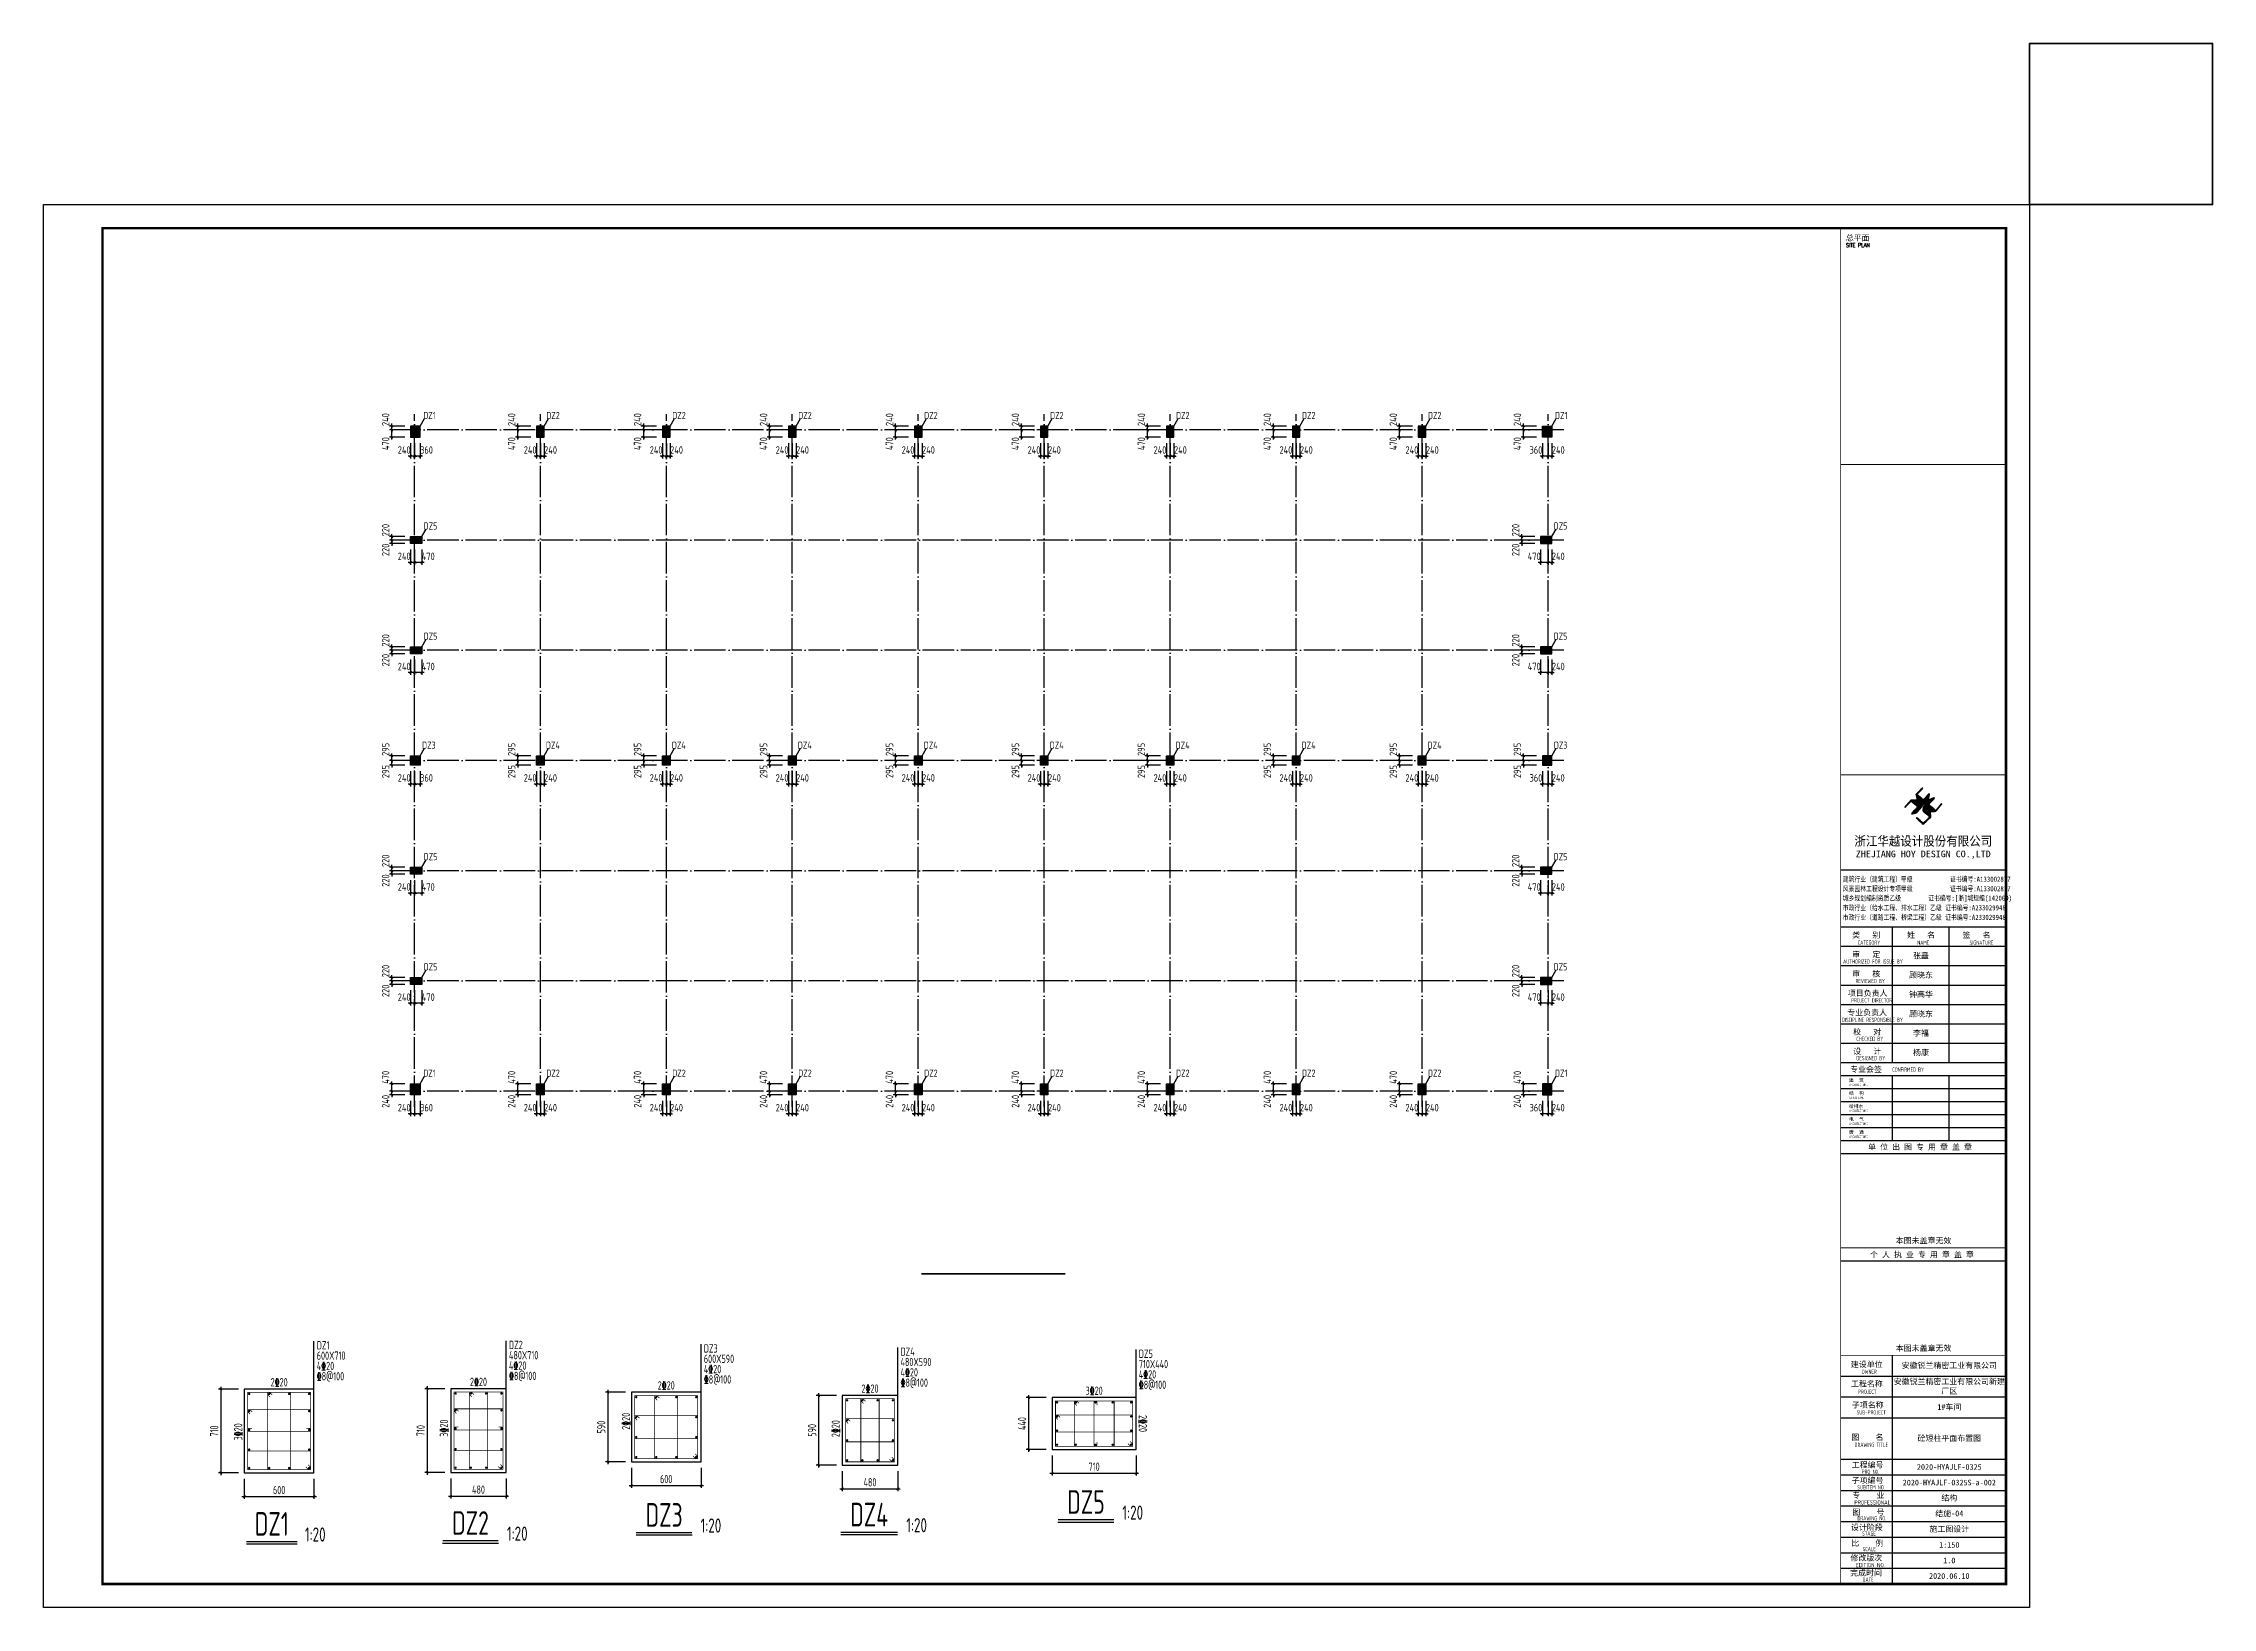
# Model space of a CAD drawing. Extents: x 293620 to 503924, y -252071 to 755100.
# Drawn here: x 366152 to 503924, y 461969 to 561309 of the extents above; entities that cross this region are included whole.
import ezdxf
from ezdxf.enums import TextEntityAlignment as Align

# ---------------------------------------------------------------- set-up
doc = ezdxf.new("R2010")
doc.units = 0
doc.header["$LTSCALE"] = 1000
doc.header["$MEASUREMENT"] = 0
doc.linetypes.add('DOTE', pattern=[2.42, 2, -0.2, 0.02, -0.2])
doc.layers.get('Defpoints').update_dxf_attribs({"color": 250})
doc.layers.add('10', color=7, linetype='Continuous', lineweight=35)
for name, color, linetype in [('3T_WOOD', 21, 'Continuous'), ('COLU', 253, 'Continuous'), ('COLU_DE', 7, 'Continuous'), ('COLU_DE_DIM', 3, 'Continuous'), ('COLU_DE_NUM', 7, 'Continuous'), ('COLU_DE_REIN', 1, 'Continuous'), ('COLU_DE_TEXT', 7, 'Continuous'), ('COLU_DIM', 3, 'Continuous'), ('COLU_HATCH', 251, 'Continuous'), ('DIM_SYMB', 171, 'Continuous'), ('DOTE', 14, 'DOTE'), ('PUB_TITLE', 171, 'Continuous'), ('STAIR', 3, 'Continuous'), ('TK', 4, 'Continuous')]:
    doc.layers.add(name, color=color, linetype=linetype)
doc.styles.add('-宋体', font='', dxfattribs={"width": 0.8})
doc.styles.add('HT', font='simhei.ttf', dxfattribs={"width": 0.8})
doc.styles.add('ROMANS', font='romans__.ttf', dxfattribs={"width": 0.65, "height": 231.275})
doc.styles.add('TSSD_Dimension', font='Tssdeng.shx', dxfattribs={"width": 0.7, "bigfont": 'hztxt.shx'})
doc.styles.add('TSSD_Label', font='Tssdeng.shx', dxfattribs={"width": 0.7, "bigfont": 'hztxt.shx'})
doc.styles.add('TSSD_REIN', font='tssdeng.shx', dxfattribs={"width": 0.7, "bigfont": 'tssdchn.shx'})
doc.styles.add('图签宋体', font='', dxfattribs={"height": 300})
doc.styles.add('图签黑体', font='simhei.ttf', dxfattribs={"height": 550})
doc.styles.get('-宋体').set_extended_font_data('SimSun')
doc.styles.get('图签宋体').set_extended_font_data('NSimSun')
doc.dimstyles.new('TSSD_150_150', dxfattribs={"dimtxt": 475, "dimasz": 150, "dimexe": 150, "dimexo": 375, "dimgap": 150, "dimtad": 1, "dimdec": 0, "dimzin": 0, "dimdsep": 46, "dimtxsty": 'TSSD_Dimension', "dimblk": 'ARCHTICK', "dimcen": 0, "dimdle": 150, "dimclrt": 7, "dimadec": 0, "dimazin": 0, "dimtfac": 1, "dimtdec": 0, "dimtix": 1, "dimtmove": 2, "dimatfit": 3, "dimfxl": 0, "dimtolj": 1, "dimtzin": 0, "dimarcsym": 0})
doc.dimstyles.new('TSSD_20_150', dxfattribs={"dimtxt": 525, "dimasz": 150, "dimexe": 150, "dimexo": 375, "dimgap": 150, "dimtad": 1, "dimdec": 0, "dimlfac": 0.133333, "dimzin": 0, "dimdsep": 46, "dimtxsty": 'TSSD_Dimension', "dimblk": 'ARCHTICK', "dimblk1": 'ARCHTICK', "dimblk2": 'ARCHTICK', "dimcen": 0, "dimdle": 150, "dimclrt": 7, "dimadec": 0, "dimazin": 0, "dimtfac": 1, "dimtdec": 0, "dimtix": 1, "dimtmove": 2, "dimatfit": 3, "dimfxl": 0, "dimtolj": 1, "dimtzin": 0, "dimarcsym": 0})

msp = doc.modelspace()

# ---------------------------------------------------------------- texts
at = {"layer": 'COLU_DE_NUM', "style": 'TSSD_Label', "width": 0.7}
for s, p in [('DZ3', (405576.7, 467856.1)), ('DZ4', (418599.2, 467878.2)), ('DZ5', (432368, 468675.5)), ('DZ1', (380657.9, 467286.5)), ('DZ2', (393277.9, 467342.8))]:
    msp.add_text(s, height=1500, dxfattribs=at).set_placement(p, align=Align.MIDDLE)
for p in [(434678, 467550.5), (382757.9, 466161.5), (395587.9, 466217.8), (407886.7, 466731.1), (420951.2, 466753.2)]:
    msp.add_text('1:20', height=900, dxfattribs=at).set_placement(p)
at = {"layer": 'COLU_DE_TEXT', "style": 'TSSD_REIN', "width": 0.7}
for s, p in [('600X710', (383513.5, 477710.1)), ('DZ1', (383513.5, 478366.3)), ('480X710', (395722.5, 477736.8)), ('DZ2', (395722.5, 478393.1)), ('DZ3', (408096.8, 478164.9)), ('DZ4', (420589.9, 477961.6)), ('DZ5', (435723.1, 477828.5)), ('4\x8420', (383513.5, 477053.8)), ('\x848@100', (383513.5, 476397.6)), ('4\x8420', (395722.5, 477080.6)), ('\x848@100', (395722.5, 476424.3)), ('4\x8420', (408096.8, 476852.4)), ('600X590', (408096.8, 477508.6)), ('\x848@100', (408096.8, 476196.1)), ('480X590', (420589.9, 477305.4)), ('4\x8420', (420589.9, 476649.1)), ('710X440', (435723.1, 477172.3)), ('4\x8420', (435723.1, 476516)), ('\x848@100', (420589.9, 475992.9)), ('\x848@100', (435723.1, 475859.8))]:
    msp.add_text(s, height=525, dxfattribs=at).set_placement(p)
for s, p in [('2\x8420', (381126, 476282.1)), ('2\x8420', (393785, 476308.8)), ('2\x8420', (405709.3, 476080.6)), ('2\x8420', (418652.4, 475877.4)), ('3\x8420', (432885.6, 475744.3))]:
    msp.add_text(s, height=525, dxfattribs=at).set_placement(p, align=Align.MIDDLE)
for s, rotation, p in [('2\x8420', 90, (403155.6, 473802)), ('2\x8420', 270, (435983.9, 473658.5)), ('3\x8420', 90, (378522.4, 473130.8)), ('3\x8420', 90, (391592.9, 473367.3)), ('2\x8420', 90, (416472.9, 473334.2))]:
    msp.add_text(s, height=525, rotation=rotation, dxfattribs=at).set_placement(p, align=Align.MIDDLE)
at = {"layer": 'STAIR', "style": 'TSSD_REIN', "width": 0.7}
for s, p in [('DZ1', (391065.6, 537456)), ('DZ2', (398945.6, 537456)), ('DZ2', (406945.6, 537456)), ('DZ2', (414945.6, 537456)), ('DZ2', (422945.6, 537456)), ('DZ2', (430945.6, 537456)), ('DZ2', (438945.6, 537456)), ('DZ2', (446945.6, 537456)), ('DZ2', (454945.6, 537456)), ('DZ1', (462945.6, 537456)), ('DZ5', (391175.6, 530436)), ('DZ5', (462945.6, 530436)), ('DZ5', (391175.6, 523436)), ('DZ5', (462945.6, 523436)), ('DZ3', (391065.6, 516511)), ('DZ4', (398945.6, 516511)), ('DZ4', (406945.6, 516511)), ('DZ4', (414945.6, 516511)), ('DZ4', (422945.6, 516511)), ('DZ4', (430945.6, 516511)), ('DZ4', (438945.6, 516511)), ('DZ4', (446945.6, 516511)), ('DZ4', (454945.6, 516511)), ('DZ3', (462945.6, 516511)), ('DZ5', (391175.6, 509436)), ('DZ5', (462945.6, 509436)), ('DZ5', (391175.6, 502436)), ('DZ5', (462945.6, 502436)), ('DZ1', (391065.6, 495686)), ('DZ2', (398945.6, 495686)), ('DZ2', (406945.6, 495686)), ('DZ2', (414945.6, 495686)), ('DZ2', (422945.6, 495686)), ('DZ2', (430945.6, 495686)), ('DZ2', (438945.6, 495686)), ('DZ2', (446945.6, 495686)), ('DZ2', (454945.6, 495686)), ('DZ1', (462945.6, 495686))]:
    msp.add_text(s, height=450, dxfattribs=at).set_placement(p, align=Align.RIGHT)

# ---------------------------------------------------------------- blocks, each defined once
blk = doc.blocks.new('A$C053D6479')
at = {"layer": 'PUB_TITLE'}
h = blk.add_hatch(color=256, dxfattribs=at)
h.dxf.hatch_style = 1
edge = h.paths.add_edge_path()
edge.add_spline(control_points=[(1026, 827), (1105, 920), (1188, 1008), (1266, 1102)], knot_values=[13, 13, 13, 13, 14, 14, 14, 14], degree=3, periodic=0)
edge.add_spline(control_points=[(1266, 1102), (1258, 1111), (1249, 1119), (1239, 1116)], knot_values=[12, 12, 12, 12, 13, 13, 13, 13], degree=3, periodic=0)
edge.add_spline(control_points=[(1239, 1116), (1210, 1107), (1179, 1092), (1144, 1077)], knot_values=[11, 11, 11, 11, 12, 12, 12, 12], degree=3, periodic=0)
edge.add_spline(control_points=[(1144, 1077), (1109, 1063), (1069, 1053), (1047, 1038)], knot_values=[10, 10, 10, 10, 11, 11, 11, 11], degree=3, periodic=0)
edge.add_spline(control_points=[(1047, 1038), (1028, 1026), (1007, 992), (991, 972)], knot_values=[9, 9, 9, 9, 10, 10, 10, 10], degree=3, periodic=0)
edge.add_spline(control_points=[(991, 972), (942, 913), (899, 868), (849, 810)], knot_values=[8, 8, 8, 8, 9, 9, 9, 9], degree=3, periodic=0)
edge.add_spline(control_points=[(849, 810), (842, 801), (822, 776), (822, 775)], knot_values=[7, 7, 7, 7, 8, 8, 8, 8], degree=3, periodic=0)
edge.add_spline(control_points=[(822, 775), (823, 771), (848, 752), (859, 744)], knot_values=[6, 6, 6, 6, 7, 7, 7, 7], degree=3, periodic=0)
edge.add_spline(control_points=[(859, 744), (949, 670), (1035, 592), (1122, 521)], knot_values=[5, 5, 5, 5, 6, 6, 6, 6], degree=3, periodic=0)
edge.add_spline(control_points=[(1122, 521), (1153, 527), (1185, 530), (1217, 533)], knot_values=[4, 4, 4, 4, 5, 5, 5, 5], degree=3, periodic=0)
edge.add_spline(control_points=[(1217, 533), (1246, 535), (1293, 532), (1316, 542)], knot_values=[3, 3, 3, 3, 4, 4, 4, 4], degree=3, periodic=0)
edge.add_spline(control_points=[(1316, 542), (1327, 547), (1338, 565), (1349, 579)], knot_values=[2, 2, 2, 2, 3, 3, 3, 3], degree=3, periodic=0)
edge.add_spline(control_points=[(1349, 579), (1423, 670), (1507, 759), (1572, 848)], knot_values=[1, 1, 1, 1, 2, 2, 2, 2], degree=3, periodic=0)
edge.add_spline(control_points=[(1572, 848), (1564, 852), (1561, 861), (1551, 862)], knot_values=[0, 0, 0, 0, 1, 1, 1, 1], degree=3, periodic=0)
edge.add_spline(control_points=[(1551, 862), (1469, 769), (1393, 671), (1310, 579)], knot_values=[15, 15, 15, 15, 16, 16, 16, 16], degree=3, periodic=0)
edge.add_spline(control_points=[(1310, 579), (1216, 662), (1118, 742), (1026, 827)], knot_values=[14, 14, 14, 14, 15, 15, 15, 15], degree=3, periodic=0)
at = {"layer": 'TK'}
h = blk.add_hatch(color=256, dxfattribs=at)
h.dxf.hatch_style = 2
edge = h.paths.add_edge_path()
edge.add_spline(control_points=[(366, 894), (366, 894), (366, 894), (270, 970), (183, 883), (101, 791), (16, 703), (-18, 714), (9, 735), (28, 755), (103, 838), (192, 930), (266, 1005), (319, 1009), (387, 1005), (442, 1007), (456, 1008), (472, 1011), (485, 1007), (507, 1000), (534, 967), (555, 949), (624, 891), (699, 833), (760, 773), (689, 691), (614, 604), (539, 517), (529, 505), (516, 487), (506, 482), (492, 475), (469, 472), (452, 467), (416, 456), (383, 448), (342, 438), (323, 433), (297, 422), (293, 440), (291, 452), (313, 470), (322, 480), (400, 566), (477, 652), (553, 736), (460, 815), (366, 894)], knot_values=[0, 0, 0, 0, 0.005, 0.01, 1, 1, 1, 2, 2, 2, 3, 3, 3, 4, 4, 4, 5, 5, 5, 6, 6, 6, 7, 7, 7, 8, 8, 8, 9, 9, 9, 10, 10, 10, 11, 11, 11, 12, 12, 12, 13, 13, 13, 14, 14, 14, 15, 15, 15, 15], degree=3, periodic=0)
h = blk.add_hatch(color=256, dxfattribs=at)
h.dxf.hatch_style = 2
edge = h.paths.add_edge_path()
edge.add_spline(control_points=[(728, 856), (728, 856), (728, 856), (719, 864), (651, 922), (580, 978), (514, 1036), (509, 1106), (488, 1176), (479, 1247), (570, 1343), (663, 1436), (758, 1526), (764, 1523), (768, 1518), (774, 1515), (693, 1422), (599, 1343), (520, 1249), (607, 1171), (698, 1096), (789, 1021), (874, 1109), (950, 1206), (1031, 1298), (1066, 1286), (1054, 1262), (1045, 1224), (1036, 1188), (1031, 1158), (1024, 1121), (1020, 1104), (1017, 1085), (1012, 1071), (1004, 1052), (976, 1026), (956, 1003), (906, 946), (866, 899), (814, 839), (806, 829), (789, 806), (787, 806), (777, 804), (728, 856)], knot_values=[0, 0, 0, 0, 0.005, 0.01, 1, 1, 1, 2, 2, 2, 3, 3, 3, 4, 4, 4, 5, 5, 5, 6, 6, 6, 7, 7, 7, 8, 8, 8, 9, 9, 9, 10, 10, 10, 11, 11, 11, 12, 12, 12, 13, 13, 13, 14, 14, 14, 14], degree=3, periodic=0)
h = blk.add_hatch(color=256, dxfattribs=at)
h.dxf.hatch_style = 2
edge = h.paths.add_edge_path()
edge.add_spline(control_points=[(511, 261), (511, 261), (511, 261), (516, 267), (609, 192), (696, 111), (785, 33), (883, 118), (977, 208), (1070, 298), (992, 373), (892, 456), (803, 534), (791, 544), (768, 561), (766, 569), (761, 588), (776, 634), (780, 655), (785, 690), (788, 721), (795, 746), (897, 661), (998, 576), (1097, 490), (1100, 425), (1106, 361), (1107, 294), (1018, 207), (925, 121), (830, 33), (818, 21), (800, 0), (787, 0), (768, -1), (725, 49), (712, 60), (662, 103), (616, 143), (568, 186), (545, 207), (518, 224), (499, 250), (501, 259), (511, 261)], knot_values=[0, 0, 0, 0, 0.005, 0.01, 1, 1, 1, 2, 2, 2, 3, 3, 3, 4, 4, 4, 5, 5, 5, 6, 6, 6, 7, 7, 7, 8, 8, 8, 9, 9, 9, 10, 10, 10, 11, 11, 11, 12, 12, 12, 13, 13, 13, 14, 14, 14, 14], degree=3, periodic=0)
for points, knots in [([(555, 949), (624, 891), (699, 833), (760, 773), (689, 691), (614, 604), (539, 517), (529, 505), (516, 487), (506, 482), (492, 475), (469, 472), (452, 467), (416, 456), (383, 448), (342, 438), (323, 433), (297, 422), (293, 440), (291, 452), (313, 470), (322, 480), (400, 566), (477, 652), (553, 736), (460, 815), (366, 894), (270, 970), (183, 883), (101, 791), (16, 703), (-18, 714), (9, 735), (28, 755), (103, 838), (192, 930), (266, 1005), (319, 1009), (387, 1005), (442, 1007), (456, 1008), (472, 1011), (485, 1007), (507, 1000), (534, 967), (555, 949)], [0, 0, 0, 0, 1, 1, 1, 2, 2, 2, 3, 3, 3, 4, 4, 4, 5, 5, 5, 6, 6, 6, 7, 7, 7, 8, 8, 8, 9, 9, 9, 10, 10, 10, 11, 11, 11, 12, 12, 12, 13, 13, 13, 14, 14, 14, 15, 15, 15, 15]), ([(1031, 1298), (1066, 1286), (1054, 1262), (1045, 1224), (1036, 1188), (1031, 1158), (1024, 1121), (1020, 1104), (1017, 1085), (1012, 1071), (1004, 1052), (976, 1026), (956, 1003), (906, 946), (866, 899), (814, 839), (806, 829), (789, 806), (787, 806), (777, 804), (728, 856), (719, 864), (651, 922), (580, 978), (514, 1036), (509, 1106), (488, 1176), (479, 1247), (570, 1343), (663, 1436), (758, 1526), (764, 1523), (768, 1518), (774, 1515), (693, 1422), (599, 1343), (520, 1249), (607, 1171), (698, 1096), (789, 1021), (874, 1109), (950, 1206), (1031, 1298)], [0, 0, 0, 0, 1, 1, 1, 2, 2, 2, 3, 3, 3, 4, 4, 4, 5, 5, 5, 6, 6, 6, 7, 7, 7, 8, 8, 8, 9, 9, 9, 10, 10, 10, 11, 11, 11, 12, 12, 12, 13, 13, 13, 14, 14, 14, 14]), ([(1551, 862), (1561, 861), (1564, 852), (1572, 848), (1507, 759), (1423, 670), (1349, 579), (1338, 565), (1327, 547), (1316, 542), (1293, 532), (1246, 535), (1217, 533), (1185, 530), (1153, 527), (1122, 521), (1035, 592), (949, 670), (859, 744), (848, 752), (823, 771), (822, 775), (822, 776), (842, 801), (849, 810), (899, 868), (942, 913), (991, 972), (1007, 992), (1028, 1026), (1047, 1038), (1069, 1053), (1109, 1063), (1144, 1077), (1179, 1092), (1210, 1107), (1239, 1116), (1249, 1119), (1258, 1111), (1266, 1102), (1188, 1008), (1105, 920), (1026, 827), (1118, 742), (1216, 662), (1310, 579), (1393, 671), (1469, 769), (1551, 862)], [0, 0, 0, 0, 1, 1, 1, 2, 2, 2, 3, 3, 3, 4, 4, 4, 5, 5, 5, 6, 6, 6, 7, 7, 7, 8, 8, 8, 9, 9, 9, 10, 10, 10, 11, 11, 11, 12, 12, 12, 13, 13, 13, 14, 14, 14, 15, 15, 15, 16, 16, 16, 16]), ([(1097, 490), (1100, 425), (1106, 361), (1107, 294), (1018, 207), (925, 121), (830, 33), (818, 21), (800, 0), (787, 0), (768, -1), (725, 49), (712, 60), (662, 103), (616, 143), (568, 186), (545, 207), (518, 224), (499, 250), (501, 259), (511, 261), (516, 267), (609, 192), (696, 111), (785, 33), (883, 118), (977, 208), (1070, 298), (992, 373), (892, 456), (803, 534), (791, 544), (768, 561), (766, 569), (761, 588), (776, 634), (780, 655), (785, 690), (788, 721), (795, 746), (897, 661), (998, 576), (1097, 490)], [0, 0, 0, 0, 1, 1, 1, 2, 2, 2, 3, 3, 3, 4, 4, 4, 5, 5, 5, 6, 6, 6, 7, 7, 7, 8, 8, 8, 9, 9, 9, 10, 10, 10, 11, 11, 11, 12, 12, 12, 13, 13, 13, 14, 14, 14, 14])]:
    blk.add_open_spline(points, degree=3, knots=knots, dxfattribs=at)
blk = doc.blocks.new('GeYuanFrame_65224061', base_point=(20.09, 4.53))
at = {"layer": 'PUB_TITLE'}
for points in [[(803.09, 235.33), (803.09, 292.73)], [(827.09, 235.33), (827.09, 292.73)], [(803.09, 202.33), (803.09, 229.83)], [(827.09, 202.33), (827.09, 229.83)], [(803.09, 14.53), (803.09, 111.33)]]:
    blk.add_lwpolyline(points, dxfattribs=at)
at = {"layer": 'TK'}
for p, q in [((781.09, 316.93), (851.09, 316.93)), ((781.09, 284.53), (851.09, 284.53)), ((781.09, 276.33), (851.09, 276.33)), ((781.09, 268.13), (851.09, 268.13)), ((781.09, 259.93), (851.09, 259.93)), ((781.09, 251.73), (851.09, 251.73)), ((781.09, 243.53), (851.09, 243.53)), ((781.09, 235.33), (851.09, 235.33)), ((781.09, 235.33), (851.09, 235.33)), ((781.09, 102.53), (851.09, 102.53)), ((781.09, 93.73), (851.09, 93.73)), ((781.09, 84.93), (803.09, 84.93)), ((781.09, 84.93), (851.09, 84.93)), ((781.09, 67.37), (851.09, 67.37)), ((781.09, 67.33), (851.09, 67.33)), ((781.09, 60.77), (851.09, 60.77)), ((781.09, 54.17), (851.09, 54.17)), ((781.09, 47.57), (851.09, 47.57)), ((781.09, 40.97), (851.09, 40.97)), ((781.09, 34.37), (851.09, 34.37)), ((781.09, 27.77), (851.09, 27.77)), ((781.09, 21.17), (851.09, 21.17)), ((781.09, 14.53), (851.09, 14.53))]:
    blk.add_line(p, q, dxfattribs=at)
blk.add_lwpolyline([(20.09, 4.53), (20.09, 598.53), (861.09, 598.53), (861.09, 4.53)], close=True, dxfattribs=at)
at = {"layer": 'TK', "const_width": 1}
blk.add_lwpolyline([(45.09, 588.53), (851.09, 588.53), (851.09, 14.53), (45.09, 14.53)], close=True, dxfattribs=at)
at = {"layer": 'TK'}
for points, const_width in [([(781.09, 588.53), (781.09, 14.53)], 0.4), ([(781.09, 488.5), (851.09, 488.5)], 0.35), ([(781.09, 357.14), (851.09, 357.14)], 0.35), ([(781.09, 292.73), (851.09, 292.73)], 0.35), ([(781.09, 292.73), (851.09, 292.73)], 0.35), ([(781.09, 235.33), (851.09, 235.33)], 0.35), ([(781.09, 202.33), (851.09, 202.33)], 0.35), ([(781.09, 156.83), (851.09, 156.83)], 0.35), ([(781.09, 111.33), (851.09, 111.33)], 0.35), ([(781.09, 67.37), (851.09, 67.37)], 0.35)]:
    blk.add_lwpolyline(points, dxfattribs=dict(at, const_width=const_width))
for points in [[(781.09, 292.73), (851.09, 292.73)], [(781.09, 235.33), (851.09, 235.33)], [(781.09, 229.83), (851.09, 229.83)], [(781.09, 224.33), (851.09, 224.33)], [(781.09, 218.83), (851.09, 218.83)], [(781.09, 213.33), (851.09, 213.33)], [(781.09, 207.83), (851.09, 207.83)], [(781.09, 202.33), (851.09, 202.33)], [(781.09, 196.83), (851.09, 196.83)], [(781.09, 151.33), (851.09, 151.33)]]:
    blk.add_lwpolyline(points, dxfattribs=at)
at = {"layer": 'PUB_TITLE', "xscale": 0.01000000000021828, "yscale": 0.01000000000021828, "zscale": 0.01}
blk.add_blockref('A$C053D6479', (808.19, 336.27), dxfattribs=at)
at = {"layer": 'TK', "style": '图签宋体'}
for s, height, p in [('总平面', 2.4, (783.23, 583.28)), ('类   别', 2.4, (785.97, 288.09)), ('姓   名', 2.4, (809.2, 288.09)), ('签   名', 2.4, (832.68, 288.09)), ('审   定', 2.4, (785.97, 279.89)), ('审   核', 2.4, (785.97, 271.69)), ('专业负责人', 2.4, (783.89, 255.29)), ('项目负责人', 2.4, (784.13, 263.49)), ('校   对', 2.4, (786.38, 247.09)), ('设   计', 2.4, (786.36, 238.89)), ('专业会签', 2.4, (785.12, 231.24)), ('结  构', 1.44, (784.61, 221.61)), ('建  筑', 1.44, (784.61, 227.11)), ('给排水', 1.44, (784.61, 216.11)), ('电  气', 1.44, (784.61, 210.61)), ('暖  通', 1.44, (784.61, 205.11)), ('单 位 出 图 专 用 章 盖 章', 2.4, (792.72, 198.35)), ('本图未盖章无效', 2.4, (804.43, 158.7)), ('个 人 执 业 专 用 章 盖 章', 2.4, (793.52, 152.77)), ('本图未盖章无效', 2.4, (804.43, 113.2)), ('建设单位', 2.4, (785.39, 106.33)), ('工程名称', 2.4, (785.47, 98.12)), ('子项名称', 2.4, (785.85, 89.14)), ('图    名', 2.4, (785.63, 75.5)), ('工程编号', 2.4, (785.77, 63.77)), ('子项编号', 2.4, (785.77, 57.19)), ('专    业', 2.4, (786.01, 50.88)), ('图    号', 2.4, (786.02, 43.77)), ('设计阶段', 2.4, (785.45, 37.32)), ('比    例', 2.4, (785.59, 30.63)), ('完成时间', 2.4, (785.11, 18.02)), ('修改版次', 2.4, (785.24, 24.41))]:
    blk.add_text(s, height=height, dxfattribs=at).set_placement(p)
at = {"layer": 'TK'}
for s, height, style, width, p in [('SITE PLAN', 1.697, 'ROMANS', 0.76, (783.35, 580.49)), ('建筑行业（建筑工程）甲级           证书编号:A133002877', 2.2, '-宋体', 0.8, (782, 311.83)), ('风景园林工程设计专项甲级           证书编号:A133002877', 2.2, '-宋体', 0.8, (782, 307.81)), ('城乡规划编制资质乙级        证书编号:[浙]城规编(142069)', 2.2, '-宋体', 0.8, (782, 303.82)), ('市政行业（给水工程、排水工程）乙级 证书编号:A233029948', 2.2, '-宋体', 0.8, (782, 299.74)), ('市政行业（道路工程、桥梁工程）乙级 证书编号:A233029948', 2.2, '-宋体', 0.8, (782, 295.69)), ('CATEGORY', 1.8, 'TSSD_REIN', 0.7, (788.32, 285.17)), ('NAME', 1.8, 'TSSD_REIN', 0.7, (813.51, 285.17)), ('SIGNATURE', 1.8, 'TSSD_REIN', 0.7, (835.66, 285.17)), ('AUTHORIZED FOR ISSUE BY', 1.8, 'TSSD_REIN', 0.7, (782.12, 277.17)), ('REVIEWED BY', 1.8, 'TSSD_REIN', 0.7, (787.36, 268.91)), ('PROJECT DIRECTOR', 1.8, 'TSSD_REIN', 0.7, (785.55, 260.74)), ('DISCIPLINE RESPONSIBLE BY', 1.8, 'TSSD_REIN', 0.7, (781.57, 252.48)), ('CHECKED BY', 1.8, 'TSSD_REIN', 0.7, (787.75, 244.44)), ('DESIGNED BY', 1.8, 'TSSD_REIN', 0.7, (787.76, 236.27)), ('CONFIRMED BY', 1.8, 'TSSD_REIN', 0.7, (802.94, 231.42)), ('ARCHITECTURE', 1.08, 'TSSD_REIN', 0.7, (784.65, 225.34)), ('STRUCTURE', 1.08, 'TSSD_REIN', 0.7, (784.65, 219.84)), ('ARCHITECTURE', 1.08, 'TSSD_REIN', 0.7, (784.65, 214.34)), ('ARCHITECTURE', 1.08, 'TSSD_REIN', 0.7, (784.65, 208.84)), ('ARCHITECTURE', 1.08, 'TSSD_REIN', 0.7, (784.65, 203.34)), ('OWNER', 1.8, 'TSSD_REIN', 0.7, (789.98, 103.48)), ('PROJECT', 1.8, 'TSSD_REIN', 0.7, (788.52, 95.02)), ('SUB-PROJECT', 1.8, 'TSSD_REIN', 0.7, (787.86, 86.3)), ('DRAWING TITLE', 1.8, 'TSSD_REIN', 0.7, (786.97, 72.53)), ('SUBITEM NO.', 1.8, 'TSSD_REIN', 0.7, (788.15, 54.58)), ('PRO N0.', 1.8, 'TSSD_REIN', 0.7, (790.01, 61.15)), ('PROFESSIONAL', 1.8, 'TSSD_REIN', 0.8, (786.88, 48.15)), ('DRAWING NO.', 1.8, 'TSSD_REIN', 0.7, (788.19, 41.45)), ('STAGE', 1.8, 'TSSD_REIN', 0.7, (790.09, 35.03)), ('SCALE', 1.8, 'TSSD_REIN', 0.7, (790.38, 28.42)), ('EDITION NO.', 1.8, 'TSSD_REIN', 0.8, (787.53, 21.64)), ('DATE', 1.8, 'TSSD_REIN', 0.7, (790.33, 15.45))]:
    blk.add_text(s, height=height, dxfattribs=dict(at, style=style, width=width)).set_placement(p)
for s, height, style, width, p in [('浙江华越设计股份有限公司', 3.96, 'HT', 0.9, (816.07, 329.16)), ('ZHEJIANG HOY DESIGN CO.,LTD', 2.8, '图签黑体', 1.11, (816.06, 323.29))]:
    blk.add_text(s, height=height, dxfattribs=dict(at, style=style, width=width)).set_placement(p, align=Align.MIDDLE)
at = {"layer": 'TK', "char_height": 2.4, "attachment_point": 5, "style": '图签宋体'}
for s, insert, width in [('张矗', (815.09, 280.4), 24), ('顾晓东', (815.09, 272.23), 24), ('钟高华', (815.09, 264.03), 24), ('顾晓东', (815.09, 255.76), 24), ('李福', (815.09, 247.63), 24), ('杨康', (815.09, 239.43), 24), ('安徽锐兰精密工业有限公司新建厂区', (827.09, 98.13), 48), ('安徽锐兰精密工业有限公司', (827.09, 106.93), 48), ('1#车间', (827.09, 89.33), 48), ('砼短柱平面布置图', (827.09, 76.13), 48), ('2020-HYAJLF-0325', (827.09, 64.07), 48), ('2020-HYAJLF-0325S-a-002', (827.09, 57.47), 48), ('结施-04', (827.09, 44.27), 48), ('结构', (827.09, 50.87), 48), ('施工图设计', (827.09, 37.67), 48), ('1:150', (827.09, 31.07), 48), ('2020.06.10', (827.09, 17.88), 48), ('1.0', (827.09, 24.47), 48)]:
    blk.add_mtext(s, dxfattribs=dict(at, insert=insert, width=width))
blk = doc.blocks.new('_ArchTick')
at = {"color": 0, "linetype": 'ByBlock', "const_width": 0.4}
blk.add_lwpolyline([(-0.5, -0.5), (0.5, 0.5)], dxfattribs=at)
blk = doc.blocks.new('*D29')
at = {"layer": 'COLU_DIM', "color": 0, "lineweight": -2}
for p, q in [((397717, 493329), (397567, 493329)), ((397717, 494154), (397717, 493179)), ((397957, 493329), (397717, 493329)), ((397957, 494154), (397957, 493179)), ((397957, 493329), (398107, 493329))]:
    blk.add_line(p, q, dxfattribs=at)
at = {"layer": 'Defpoints', "color": 0}
for p in [(397717, 494529), (397717, 493329), (397957, 494529)]:
    blk.add_point(p, dxfattribs=at)
at = {"layer": 'COLU_DIM', "color": 0, "lineweight": -2, "xscale": 150, "yscale": 150, "zscale": 150}
blk.add_blockref('_ArchTick', (397717, 493329), dxfattribs=at)
at = {"layer": 'COLU_DIM', "color": 0, "lineweight": -2, "xscale": 150, "yscale": 150, "zscale": 150, "rotation": 180}
blk.add_blockref('_ArchTick', (397957, 493329), dxfattribs=at)
at = {"layer": 'COLU_DIM', "color": 7, "insert": (398365, 493717), "char_height": 475, "attachment_point": 5, "style": 'TSSD_Dimension'}
blk.add_mtext('\\A1;240', dxfattribs=at)
blk = doc.blocks.new('*D30')
at = {"layer": 'COLU_DIM', "color": 0, "lineweight": -2}
for p, q in [((397477, 493329), (397327, 493329)), ((397477, 494154), (397477, 493179)), ((397717, 493329), (397477, 493329)), ((397717, 494154), (397717, 493179)), ((397717, 493329), (397867, 493329))]:
    blk.add_line(p, q, dxfattribs=at)
at = {"layer": 'Defpoints', "color": 0}
for p in [(397477, 494529), (397477, 493329), (397717, 494529)]:
    blk.add_point(p, dxfattribs=at)
at = {"layer": 'COLU_DIM', "color": 0, "lineweight": -2, "xscale": 150, "yscale": 150, "zscale": 150}
blk.add_blockref('_ArchTick', (397477, 493329), dxfattribs=at)
at = {"layer": 'COLU_DIM', "color": 0, "lineweight": -2, "xscale": 150, "yscale": 150, "zscale": 150, "rotation": 180}
blk.add_blockref('_ArchTick', (397717, 493329), dxfattribs=at)
at = {"layer": 'COLU_DIM', "color": 7, "insert": (397068, 493717), "char_height": 475, "attachment_point": 5, "style": 'TSSD_Dimension'}
blk.add_mtext('\\A1;240', dxfattribs=at)
blk = doc.blocks.new('*D31')
at = {"layer": 'COLU_DIM', "color": 0, "lineweight": -2}
for p, q in [((397102, 494769), (396127, 494769)), ((396277, 494769), (396277, 494919)), ((396277, 494529), (396277, 494769)), ((397102, 494529), (396127, 494529)), ((396277, 494529), (396277, 494379))]:
    blk.add_line(p, q, dxfattribs=at)
at = {"layer": 'Defpoints', "color": 0}
for p in [(396277, 494769), (397477, 494769), (397477, 494529)]:
    blk.add_point(p, dxfattribs=at)
at = {"layer": 'COLU_DIM', "color": 0, "lineweight": -2, "xscale": 150, "yscale": 150, "zscale": 150}
for p, rotation in [((396277, 494769), 270), ((396277, 494529), 90)]:
    blk.add_blockref('_ArchTick', p, dxfattribs=dict(at, rotation=rotation))
at = {"layer": 'COLU_DIM', "color": 7, "insert": (395889, 494121), "char_height": 475, "attachment_point": 5, "rotation": 90, "style": 'TSSD_Dimension'}
blk.add_mtext('\\A1;240', dxfattribs=at)
blk = doc.blocks.new('*D32')
at = {"layer": 'COLU_DIM', "color": 0, "lineweight": -2}
for p, q in [((397102, 495239), (396127, 495239)), ((397102, 494769), (396127, 494769)), ((396277, 494619), (396277, 495389))]:
    blk.add_line(p, q, dxfattribs=at)
at = {"layer": 'Defpoints', "color": 0}
for p in [(396277, 495239), (397477, 495239), (397477, 494769)]:
    blk.add_point(p, dxfattribs=at)
at = {"layer": 'COLU_DIM', "color": 0, "lineweight": -2, "xscale": 150, "yscale": 150, "zscale": 150}
for p, rotation in [((396277, 495239), 90), ((396277, 494769), 270)]:
    blk.add_blockref('_ArchTick', p, dxfattribs=dict(at, rotation=rotation))
at = {"layer": 'COLU_DIM', "color": 7, "insert": (395889, 495648), "char_height": 475, "attachment_point": 5, "rotation": 90, "style": 'TSSD_Dimension'}
blk.add_mtext('\\A1;470', dxfattribs=at)
blk = doc.blocks.new('*D33')
at = {"layer": 'COLU_DIM', "color": 0, "lineweight": -2}
for p, q in [((390227, 493329), (389567, 493329)), ((389717, 494154), (389717, 493179)), ((390077, 494154), (390077, 493179))]:
    blk.add_line(p, q, dxfattribs=at)
at = {"layer": 'Defpoints', "color": 0}
for p in [(389717, 494529), (389717, 493329), (390077, 494529)]:
    blk.add_point(p, dxfattribs=at)
at = {"layer": 'COLU_DIM', "color": 0, "lineweight": -2, "xscale": 150, "yscale": 150, "zscale": 150, "rotation": 180}
blk.add_blockref('_ArchTick', (389717, 493329), dxfattribs=at)
at = {"layer": 'COLU_DIM', "color": 0, "lineweight": -2, "xscale": 150, "yscale": 150, "zscale": 150}
blk.add_blockref('_ArchTick', (390077, 493329), dxfattribs=at)
at = {"layer": 'COLU_DIM', "color": 7, "insert": (390485, 493717), "char_height": 475, "attachment_point": 5, "style": 'TSSD_Dimension'}
blk.add_mtext('\\A1;360', dxfattribs=at)
blk = doc.blocks.new('*D34')
at = {"layer": 'COLU_DIM', "color": 0, "lineweight": -2}
for p, q in [((389477, 493329), (389327, 493329)), ((389477, 494154), (389477, 493179)), ((389717, 493329), (389477, 493329)), ((389717, 494154), (389717, 493179)), ((389717, 493329), (389867, 493329))]:
    blk.add_line(p, q, dxfattribs=at)
at = {"layer": 'Defpoints', "color": 0}
for p in [(389477, 494529), (389477, 493329), (389717, 494529)]:
    blk.add_point(p, dxfattribs=at)
at = {"layer": 'COLU_DIM', "color": 0, "lineweight": -2, "xscale": 150, "yscale": 150, "zscale": 150}
blk.add_blockref('_ArchTick', (389477, 493329), dxfattribs=at)
at = {"layer": 'COLU_DIM', "color": 0, "lineweight": -2, "xscale": 150, "yscale": 150, "zscale": 150, "rotation": 180}
blk.add_blockref('_ArchTick', (389717, 493329), dxfattribs=at)
at = {"layer": 'COLU_DIM', "color": 7, "insert": (389068, 493717), "char_height": 475, "attachment_point": 5, "style": 'TSSD_Dimension'}
blk.add_mtext('\\A1;240', dxfattribs=at)
blk = doc.blocks.new('*D35')
at = {"layer": 'COLU_DIM', "color": 0, "lineweight": -2}
for p, q in [((389102, 494769), (388127, 494769)), ((388277, 494769), (388277, 494919)), ((388277, 494529), (388277, 494769)), ((389102, 494529), (388127, 494529)), ((388277, 494529), (388277, 494379))]:
    blk.add_line(p, q, dxfattribs=at)
at = {"layer": 'Defpoints', "color": 0}
for p in [(388277, 494769), (389477, 494769), (389477, 494529)]:
    blk.add_point(p, dxfattribs=at)
at = {"layer": 'COLU_DIM', "color": 0, "lineweight": -2, "xscale": 150, "yscale": 150, "zscale": 150}
for p, rotation in [((388277, 494769), 270), ((388277, 494529), 90)]:
    blk.add_blockref('_ArchTick', p, dxfattribs=dict(at, rotation=rotation))
at = {"layer": 'COLU_DIM', "color": 7, "insert": (387889, 494121), "char_height": 475, "attachment_point": 5, "rotation": 90, "style": 'TSSD_Dimension'}
blk.add_mtext('\\A1;240', dxfattribs=at)
blk = doc.blocks.new('*D36')
at = {"layer": 'COLU_DIM', "color": 0, "lineweight": -2}
for p, q in [((389102, 495239), (388127, 495239)), ((389102, 494769), (388127, 494769)), ((388277, 494619), (388277, 495389))]:
    blk.add_line(p, q, dxfattribs=at)
at = {"layer": 'Defpoints', "color": 0}
for p in [(388277, 495239), (389477, 495239), (389477, 494769)]:
    blk.add_point(p, dxfattribs=at)
at = {"layer": 'COLU_DIM', "color": 0, "lineweight": -2, "xscale": 150, "yscale": 150, "zscale": 150}
for p, rotation in [((388277, 495239), 90), ((388277, 494769), 270)]:
    blk.add_blockref('_ArchTick', p, dxfattribs=dict(at, rotation=rotation))
at = {"layer": 'COLU_DIM', "color": 7, "insert": (387889, 495648), "char_height": 475, "attachment_point": 5, "rotation": 90, "style": 'TSSD_Dimension'}
blk.add_mtext('\\A1;470', dxfattribs=at)
blk = doc.blocks.new('*D37')
at = {"layer": 'COLU_DIM', "color": 0, "lineweight": -2}
for p, q in [((390227, 535099), (389567, 535099)), ((389717, 535924), (389717, 534949)), ((390077, 535924), (390077, 534949))]:
    blk.add_line(p, q, dxfattribs=at)
at = {"layer": 'Defpoints', "color": 0}
for p in [(389717, 536299), (390077, 536299), (389717, 535099)]:
    blk.add_point(p, dxfattribs=at)
at = {"layer": 'COLU_DIM', "color": 0, "lineweight": -2, "xscale": 150, "yscale": 150, "zscale": 150, "rotation": 180}
blk.add_blockref('_ArchTick', (389717, 535099), dxfattribs=at)
at = {"layer": 'COLU_DIM', "color": 0, "lineweight": -2, "xscale": 150, "yscale": 150, "zscale": 150}
blk.add_blockref('_ArchTick', (390077, 535099), dxfattribs=at)
at = {"layer": 'COLU_DIM', "color": 7, "insert": (390485, 535487), "char_height": 475, "attachment_point": 5, "style": 'TSSD_Dimension'}
blk.add_mtext('\\A1;360', dxfattribs=at)
blk = doc.blocks.new('*D38')
at = {"layer": 'COLU_DIM', "color": 0, "lineweight": -2}
for p, q in [((389477, 535099), (389327, 535099)), ((389477, 535924), (389477, 534949)), ((389717, 535099), (389477, 535099)), ((389717, 535924), (389717, 534949)), ((389717, 535099), (389867, 535099))]:
    blk.add_line(p, q, dxfattribs=at)
at = {"layer": 'Defpoints', "color": 0}
for p in [(389477, 536299), (389717, 536299), (389477, 535099)]:
    blk.add_point(p, dxfattribs=at)
at = {"layer": 'COLU_DIM', "color": 0, "lineweight": -2, "xscale": 150, "yscale": 150, "zscale": 150}
blk.add_blockref('_ArchTick', (389477, 535099), dxfattribs=at)
at = {"layer": 'COLU_DIM', "color": 0, "lineweight": -2, "xscale": 150, "yscale": 150, "zscale": 150, "rotation": 180}
blk.add_blockref('_ArchTick', (389717, 535099), dxfattribs=at)
at = {"layer": 'COLU_DIM', "color": 7, "insert": (389068, 535487), "char_height": 475, "attachment_point": 5, "style": 'TSSD_Dimension'}
blk.add_mtext('\\A1;240', dxfattribs=at)
blk = doc.blocks.new('*D39')
at = {"layer": 'COLU_DIM', "color": 0, "lineweight": -2}
for p, q in [((389102, 536769), (388127, 536769)), ((389102, 536299), (388127, 536299)), ((388277, 536149), (388277, 536919))]:
    blk.add_line(p, q, dxfattribs=at)
at = {"layer": 'Defpoints', "color": 0}
for p in [(388277, 536769), (389477, 536769), (389477, 536299)]:
    blk.add_point(p, dxfattribs=at)
at = {"layer": 'COLU_DIM', "color": 0, "lineweight": -2, "xscale": 150, "yscale": 150, "zscale": 150}
for p, rotation in [((388277, 536769), 90), ((388277, 536299), 270)]:
    blk.add_blockref('_ArchTick', p, dxfattribs=dict(at, rotation=rotation))
at = {"layer": 'COLU_DIM', "color": 7, "insert": (387889, 535891), "char_height": 475, "attachment_point": 5, "rotation": 90, "style": 'TSSD_Dimension'}
blk.add_mtext('\\A1;470', dxfattribs=at)
blk = doc.blocks.new('*D40')
at = {"layer": 'COLU_DIM', "color": 0, "lineweight": -2}
for p, q in [((389102, 537009), (388127, 537009)), ((389102, 536769), (388127, 536769)), ((388277, 537009), (388277, 537159)), ((388277, 536769), (388277, 537009)), ((388277, 536769), (388277, 536619))]:
    blk.add_line(p, q, dxfattribs=at)
at = {"layer": 'Defpoints', "color": 0}
for p in [(388277, 537009), (389477, 537009), (389477, 536769)]:
    blk.add_point(p, dxfattribs=at)
at = {"layer": 'COLU_DIM', "color": 0, "lineweight": -2, "xscale": 150, "yscale": 150, "zscale": 150}
for p, rotation in [((388277, 537009), 270), ((388277, 536769), 90)]:
    blk.add_blockref('_ArchTick', p, dxfattribs=dict(at, rotation=rotation))
at = {"layer": 'COLU_DIM', "color": 7, "insert": (387889, 537418), "char_height": 475, "attachment_point": 5, "rotation": 90, "style": 'TSSD_Dimension'}
blk.add_mtext('\\A1;240', dxfattribs=at)
blk = doc.blocks.new('*D41')
at = {"layer": 'COLU_DIM', "color": 0, "lineweight": -2}
for p, q in [((397717, 535099), (397567, 535099)), ((397717, 535924), (397717, 534949)), ((397957, 535099), (397717, 535099)), ((397957, 535924), (397957, 534949)), ((397957, 535099), (398107, 535099))]:
    blk.add_line(p, q, dxfattribs=at)
at = {"layer": 'Defpoints', "color": 0}
for p in [(397717, 536299), (397957, 536299), (397717, 535099)]:
    blk.add_point(p, dxfattribs=at)
at = {"layer": 'COLU_DIM', "color": 0, "lineweight": -2, "xscale": 150, "yscale": 150, "zscale": 150}
blk.add_blockref('_ArchTick', (397717, 535099), dxfattribs=at)
at = {"layer": 'COLU_DIM', "color": 0, "lineweight": -2, "xscale": 150, "yscale": 150, "zscale": 150, "rotation": 180}
blk.add_blockref('_ArchTick', (397957, 535099), dxfattribs=at)
at = {"layer": 'COLU_DIM', "color": 7, "insert": (398365, 535487), "char_height": 475, "attachment_point": 5, "style": 'TSSD_Dimension'}
blk.add_mtext('\\A1;240', dxfattribs=at)
blk = doc.blocks.new('*D42')
at = {"layer": 'COLU_DIM', "color": 0, "lineweight": -2}
for p, q in [((397477, 535099), (397327, 535099)), ((397477, 535924), (397477, 534949)), ((397717, 535099), (397477, 535099)), ((397717, 535924), (397717, 534949)), ((397717, 535099), (397867, 535099))]:
    blk.add_line(p, q, dxfattribs=at)
at = {"layer": 'Defpoints', "color": 0}
for p in [(397477, 536299), (397717, 536299), (397477, 535099)]:
    blk.add_point(p, dxfattribs=at)
at = {"layer": 'COLU_DIM', "color": 0, "lineweight": -2, "xscale": 150, "yscale": 150, "zscale": 150}
blk.add_blockref('_ArchTick', (397477, 535099), dxfattribs=at)
at = {"layer": 'COLU_DIM', "color": 0, "lineweight": -2, "xscale": 150, "yscale": 150, "zscale": 150, "rotation": 180}
blk.add_blockref('_ArchTick', (397717, 535099), dxfattribs=at)
at = {"layer": 'COLU_DIM', "color": 7, "insert": (397068, 535487), "char_height": 475, "attachment_point": 5, "style": 'TSSD_Dimension'}
blk.add_mtext('\\A1;240', dxfattribs=at)
blk = doc.blocks.new('*D43')
at = {"layer": 'COLU_DIM', "color": 0, "lineweight": -2}
for p, q in [((397102, 536769), (396127, 536769)), ((397102, 536299), (396127, 536299)), ((396277, 536149), (396277, 536919))]:
    blk.add_line(p, q, dxfattribs=at)
at = {"layer": 'Defpoints', "color": 0}
for p in [(396277, 536769), (397477, 536769), (397477, 536299)]:
    blk.add_point(p, dxfattribs=at)
at = {"layer": 'COLU_DIM', "color": 0, "lineweight": -2, "xscale": 150, "yscale": 150, "zscale": 150}
for p, rotation in [((396277, 536769), 90), ((396277, 536299), 270)]:
    blk.add_blockref('_ArchTick', p, dxfattribs=dict(at, rotation=rotation))
at = {"layer": 'COLU_DIM', "color": 7, "insert": (395889, 535891), "char_height": 475, "attachment_point": 5, "rotation": 90, "style": 'TSSD_Dimension'}
blk.add_mtext('\\A1;470', dxfattribs=at)
blk = doc.blocks.new('*D44')
at = {"layer": 'COLU_DIM', "color": 0, "lineweight": -2}
for p, q in [((397102, 537009), (396127, 537009)), ((397102, 536769), (396127, 536769)), ((396277, 537009), (396277, 537159)), ((396277, 536769), (396277, 537009)), ((396277, 536769), (396277, 536619))]:
    blk.add_line(p, q, dxfattribs=at)
at = {"layer": 'Defpoints', "color": 0}
for p in [(396277, 537009), (397477, 537009), (397477, 536769)]:
    blk.add_point(p, dxfattribs=at)
at = {"layer": 'COLU_DIM', "color": 0, "lineweight": -2, "xscale": 150, "yscale": 150, "zscale": 150}
for p, rotation in [((396277, 537009), 270), ((396277, 536769), 90)]:
    blk.add_blockref('_ArchTick', p, dxfattribs=dict(at, rotation=rotation))
at = {"layer": 'COLU_DIM', "color": 7, "insert": (395889, 537418), "char_height": 475, "attachment_point": 5, "rotation": 90, "style": 'TSSD_Dimension'}
blk.add_mtext('\\A1;240', dxfattribs=at)
blk = doc.blocks.new('*D45')
at = {"layer": 'COLU_DIM', "color": 0, "lineweight": -2}
for p, q in [((461717, 535099), (461567, 535099)), ((461717, 535924), (461717, 534949)), ((461957, 535099), (461717, 535099)), ((461957, 535924), (461957, 534949)), ((461957, 535099), (462107, 535099))]:
    blk.add_line(p, q, dxfattribs=at)
at = {"layer": 'Defpoints', "color": 0}
for p in [(461717, 536299), (461957, 536299), (461717, 535099)]:
    blk.add_point(p, dxfattribs=at)
at = {"layer": 'COLU_DIM', "color": 0, "lineweight": -2, "xscale": 150, "yscale": 150, "zscale": 150}
blk.add_blockref('_ArchTick', (461717, 535099), dxfattribs=at)
at = {"layer": 'COLU_DIM', "color": 0, "lineweight": -2, "xscale": 150, "yscale": 150, "zscale": 150, "rotation": 180}
blk.add_blockref('_ArchTick', (461957, 535099), dxfattribs=at)
at = {"layer": 'COLU_DIM', "color": 7, "insert": (462365, 535487), "char_height": 475, "attachment_point": 5, "style": 'TSSD_Dimension'}
blk.add_mtext('\\A1;240', dxfattribs=at)
blk = doc.blocks.new('*D46')
at = {"layer": 'COLU_DIM', "color": 0, "lineweight": -2}
for p, q in [((461867, 535099), (461207, 535099)), ((461357, 535924), (461357, 534949)), ((461717, 535924), (461717, 534949))]:
    blk.add_line(p, q, dxfattribs=at)
at = {"layer": 'Defpoints', "color": 0}
for p in [(461357, 536299), (461717, 536299), (461357, 535099)]:
    blk.add_point(p, dxfattribs=at)
at = {"layer": 'COLU_DIM', "color": 0, "lineweight": -2, "xscale": 150, "yscale": 150, "zscale": 150, "rotation": 180}
blk.add_blockref('_ArchTick', (461357, 535099), dxfattribs=at)
at = {"layer": 'COLU_DIM', "color": 0, "lineweight": -2, "xscale": 150, "yscale": 150, "zscale": 150}
blk.add_blockref('_ArchTick', (461717, 535099), dxfattribs=at)
at = {"layer": 'COLU_DIM', "color": 7, "insert": (460948, 535487), "char_height": 475, "attachment_point": 5, "style": 'TSSD_Dimension'}
blk.add_mtext('\\A1;360', dxfattribs=at)
blk = doc.blocks.new('*D47')
at = {"layer": 'COLU_DIM', "color": 0, "lineweight": -2}
for p, q in [((460982, 536769), (460007, 536769)), ((460982, 536299), (460007, 536299)), ((460157, 536149), (460157, 536919))]:
    blk.add_line(p, q, dxfattribs=at)
at = {"layer": 'Defpoints', "color": 0}
for p in [(460157, 536769), (461357, 536769), (461357, 536299)]:
    blk.add_point(p, dxfattribs=at)
at = {"layer": 'COLU_DIM', "color": 0, "lineweight": -2, "xscale": 150, "yscale": 150, "zscale": 150}
for p, rotation in [((460157, 536769), 90), ((460157, 536299), 270)]:
    blk.add_blockref('_ArchTick', p, dxfattribs=dict(at, rotation=rotation))
at = {"layer": 'COLU_DIM', "color": 7, "insert": (459769, 535891), "char_height": 475, "attachment_point": 5, "rotation": 90, "style": 'TSSD_Dimension'}
blk.add_mtext('\\A1;470', dxfattribs=at)
blk = doc.blocks.new('*D48')
at = {"layer": 'COLU_DIM', "color": 0, "lineweight": -2}
for p, q in [((460982, 537009), (460007, 537009)), ((460982, 536769), (460007, 536769)), ((460157, 537009), (460157, 537159)), ((460157, 536769), (460157, 537009)), ((460157, 536769), (460157, 536619))]:
    blk.add_line(p, q, dxfattribs=at)
at = {"layer": 'Defpoints', "color": 0}
for p in [(460157, 537009), (461357, 537009), (461357, 536769)]:
    blk.add_point(p, dxfattribs=at)
at = {"layer": 'COLU_DIM', "color": 0, "lineweight": -2, "xscale": 150, "yscale": 150, "zscale": 150}
for p, rotation in [((460157, 537009), 270), ((460157, 536769), 90)]:
    blk.add_blockref('_ArchTick', p, dxfattribs=dict(at, rotation=rotation))
at = {"layer": 'COLU_DIM', "color": 7, "insert": (459769, 537418), "char_height": 475, "attachment_point": 5, "rotation": 90, "style": 'TSSD_Dimension'}
blk.add_mtext('\\A1;240', dxfattribs=at)
blk = doc.blocks.new('*D49')
at = {"layer": 'COLU_DIM', "color": 0, "lineweight": -2}
for p, q in [((461717, 493329), (461567, 493329)), ((461717, 494154), (461717, 493179)), ((461957, 493329), (461717, 493329)), ((461957, 494154), (461957, 493179)), ((461957, 493329), (462107, 493329))]:
    blk.add_line(p, q, dxfattribs=at)
at = {"layer": 'Defpoints', "color": 0}
for p in [(461717, 494529), (461717, 493329), (461957, 494529)]:
    blk.add_point(p, dxfattribs=at)
at = {"layer": 'COLU_DIM', "color": 0, "lineweight": -2, "xscale": 150, "yscale": 150, "zscale": 150}
blk.add_blockref('_ArchTick', (461717, 493329), dxfattribs=at)
at = {"layer": 'COLU_DIM', "color": 0, "lineweight": -2, "xscale": 150, "yscale": 150, "zscale": 150, "rotation": 180}
blk.add_blockref('_ArchTick', (461957, 493329), dxfattribs=at)
at = {"layer": 'COLU_DIM', "color": 7, "insert": (462365, 493717), "char_height": 475, "attachment_point": 5, "style": 'TSSD_Dimension'}
blk.add_mtext('\\A1;240', dxfattribs=at)
blk = doc.blocks.new('*D50')
at = {"layer": 'COLU_DIM', "color": 0, "lineweight": -2}
for p, q in [((461867, 493329), (461207, 493329)), ((461357, 494154), (461357, 493179)), ((461717, 494154), (461717, 493179))]:
    blk.add_line(p, q, dxfattribs=at)
at = {"layer": 'Defpoints', "color": 0}
for p in [(461357, 494529), (461357, 493329), (461717, 494529)]:
    blk.add_point(p, dxfattribs=at)
at = {"layer": 'COLU_DIM', "color": 0, "lineweight": -2, "xscale": 150, "yscale": 150, "zscale": 150, "rotation": 180}
blk.add_blockref('_ArchTick', (461357, 493329), dxfattribs=at)
at = {"layer": 'COLU_DIM', "color": 0, "lineweight": -2, "xscale": 150, "yscale": 150, "zscale": 150}
blk.add_blockref('_ArchTick', (461717, 493329), dxfattribs=at)
at = {"layer": 'COLU_DIM', "color": 7, "insert": (460948, 493717), "char_height": 475, "attachment_point": 5, "style": 'TSSD_Dimension'}
blk.add_mtext('\\A1;360', dxfattribs=at)
blk = doc.blocks.new('*D51')
at = {"layer": 'COLU_DIM', "color": 0, "lineweight": -2}
for p, q in [((460982, 494769), (460007, 494769)), ((460157, 494769), (460157, 494919)), ((460157, 494529), (460157, 494769)), ((460982, 494529), (460007, 494529)), ((460157, 494529), (460157, 494379))]:
    blk.add_line(p, q, dxfattribs=at)
at = {"layer": 'Defpoints', "color": 0}
for p in [(460157, 494769), (461357, 494769), (461357, 494529)]:
    blk.add_point(p, dxfattribs=at)
at = {"layer": 'COLU_DIM', "color": 0, "lineweight": -2, "xscale": 150, "yscale": 150, "zscale": 150}
for p, rotation in [((460157, 494769), 270), ((460157, 494529), 90)]:
    blk.add_blockref('_ArchTick', p, dxfattribs=dict(at, rotation=rotation))
at = {"layer": 'COLU_DIM', "color": 7, "insert": (459769, 494121), "char_height": 475, "attachment_point": 5, "rotation": 90, "style": 'TSSD_Dimension'}
blk.add_mtext('\\A1;240', dxfattribs=at)
blk = doc.blocks.new('*D52')
at = {"layer": 'COLU_DIM', "color": 0, "lineweight": -2}
for p, q in [((460982, 495239), (460007, 495239)), ((460982, 494769), (460007, 494769)), ((460157, 494619), (460157, 495389))]:
    blk.add_line(p, q, dxfattribs=at)
at = {"layer": 'Defpoints', "color": 0}
for p in [(460157, 495239), (461357, 495239), (461357, 494769)]:
    blk.add_point(p, dxfattribs=at)
at = {"layer": 'COLU_DIM', "color": 0, "lineweight": -2, "xscale": 150, "yscale": 150, "zscale": 150}
for p, rotation in [((460157, 495239), 90), ((460157, 494769), 270)]:
    blk.add_blockref('_ArchTick', p, dxfattribs=dict(at, rotation=rotation))
at = {"layer": 'COLU_DIM', "color": 7, "insert": (459769, 495648), "char_height": 475, "attachment_point": 5, "rotation": 90, "style": 'TSSD_Dimension'}
blk.add_mtext('\\A1;470', dxfattribs=at)
blk = doc.blocks.new('*D53')
at = {"layer": 'COLU_DIM', "color": 0, "lineweight": -2}
for p, q in [((405717, 493329), (405567, 493329)), ((405717, 494154), (405717, 493179)), ((405957, 493329), (405717, 493329)), ((405957, 494154), (405957, 493179)), ((405957, 493329), (406107, 493329))]:
    blk.add_line(p, q, dxfattribs=at)
at = {"layer": 'Defpoints', "color": 0}
for p in [(405717, 494529), (405717, 493329), (405957, 494529)]:
    blk.add_point(p, dxfattribs=at)
at = {"layer": 'COLU_DIM', "color": 0, "lineweight": -2, "xscale": 150, "yscale": 150, "zscale": 150}
blk.add_blockref('_ArchTick', (405717, 493329), dxfattribs=at)
at = {"layer": 'COLU_DIM', "color": 0, "lineweight": -2, "xscale": 150, "yscale": 150, "zscale": 150, "rotation": 180}
blk.add_blockref('_ArchTick', (405957, 493329), dxfattribs=at)
at = {"layer": 'COLU_DIM', "color": 7, "insert": (406365, 493717), "char_height": 475, "attachment_point": 5, "style": 'TSSD_Dimension'}
blk.add_mtext('\\A1;240', dxfattribs=at)
blk = doc.blocks.new('*D54')
at = {"layer": 'COLU_DIM', "color": 0, "lineweight": -2}
for p, q in [((405477, 493329), (405327, 493329)), ((405477, 494154), (405477, 493179)), ((405717, 493329), (405477, 493329)), ((405717, 494154), (405717, 493179)), ((405717, 493329), (405867, 493329))]:
    blk.add_line(p, q, dxfattribs=at)
at = {"layer": 'Defpoints', "color": 0}
for p in [(405477, 494529), (405477, 493329), (405717, 494529)]:
    blk.add_point(p, dxfattribs=at)
at = {"layer": 'COLU_DIM', "color": 0, "lineweight": -2, "xscale": 150, "yscale": 150, "zscale": 150}
blk.add_blockref('_ArchTick', (405477, 493329), dxfattribs=at)
at = {"layer": 'COLU_DIM', "color": 0, "lineweight": -2, "xscale": 150, "yscale": 150, "zscale": 150, "rotation": 180}
blk.add_blockref('_ArchTick', (405717, 493329), dxfattribs=at)
at = {"layer": 'COLU_DIM', "color": 7, "insert": (405068, 493717), "char_height": 475, "attachment_point": 5, "style": 'TSSD_Dimension'}
blk.add_mtext('\\A1;240', dxfattribs=at)
blk = doc.blocks.new('*D55')
at = {"layer": 'COLU_DIM', "color": 0, "lineweight": -2}
for p, q in [((405102, 494769), (404127, 494769)), ((404277, 494769), (404277, 494919)), ((404277, 494529), (404277, 494769)), ((405102, 494529), (404127, 494529)), ((404277, 494529), (404277, 494379))]:
    blk.add_line(p, q, dxfattribs=at)
at = {"layer": 'Defpoints', "color": 0}
for p in [(404277, 494769), (405477, 494769), (405477, 494529)]:
    blk.add_point(p, dxfattribs=at)
at = {"layer": 'COLU_DIM', "color": 0, "lineweight": -2, "xscale": 150, "yscale": 150, "zscale": 150}
for p, rotation in [((404277, 494769), 270), ((404277, 494529), 90)]:
    blk.add_blockref('_ArchTick', p, dxfattribs=dict(at, rotation=rotation))
at = {"layer": 'COLU_DIM', "color": 7, "insert": (403889, 494121), "char_height": 475, "attachment_point": 5, "rotation": 90, "style": 'TSSD_Dimension'}
blk.add_mtext('\\A1;240', dxfattribs=at)
blk = doc.blocks.new('*D56')
at = {"layer": 'COLU_DIM', "color": 0, "lineweight": -2}
for p, q in [((405102, 495239), (404127, 495239)), ((405102, 494769), (404127, 494769)), ((404277, 494619), (404277, 495389))]:
    blk.add_line(p, q, dxfattribs=at)
at = {"layer": 'Defpoints', "color": 0}
for p in [(404277, 495239), (405477, 495239), (405477, 494769)]:
    blk.add_point(p, dxfattribs=at)
at = {"layer": 'COLU_DIM', "color": 0, "lineweight": -2, "xscale": 150, "yscale": 150, "zscale": 150}
for p, rotation in [((404277, 495239), 90), ((404277, 494769), 270)]:
    blk.add_blockref('_ArchTick', p, dxfattribs=dict(at, rotation=rotation))
at = {"layer": 'COLU_DIM', "color": 7, "insert": (403889, 495648), "char_height": 475, "attachment_point": 5, "rotation": 90, "style": 'TSSD_Dimension'}
blk.add_mtext('\\A1;470', dxfattribs=at)
blk = doc.blocks.new('*D57')
at = {"layer": 'COLU_DIM', "color": 0, "lineweight": -2}
for p, q in [((405717, 535099), (405567, 535099)), ((405717, 535924), (405717, 534949)), ((405957, 535099), (405717, 535099)), ((405957, 535924), (405957, 534949)), ((405957, 535099), (406107, 535099))]:
    blk.add_line(p, q, dxfattribs=at)
at = {"layer": 'Defpoints', "color": 0}
for p in [(405717, 536299), (405957, 536299), (405717, 535099)]:
    blk.add_point(p, dxfattribs=at)
at = {"layer": 'COLU_DIM', "color": 0, "lineweight": -2, "xscale": 150, "yscale": 150, "zscale": 150}
blk.add_blockref('_ArchTick', (405717, 535099), dxfattribs=at)
at = {"layer": 'COLU_DIM', "color": 0, "lineweight": -2, "xscale": 150, "yscale": 150, "zscale": 150, "rotation": 180}
blk.add_blockref('_ArchTick', (405957, 535099), dxfattribs=at)
at = {"layer": 'COLU_DIM', "color": 7, "insert": (406365, 535487), "char_height": 475, "attachment_point": 5, "style": 'TSSD_Dimension'}
blk.add_mtext('\\A1;240', dxfattribs=at)
blk = doc.blocks.new('*D58')
at = {"layer": 'COLU_DIM', "color": 0, "lineweight": -2}
for p, q in [((405477, 535099), (405327, 535099)), ((405477, 535924), (405477, 534949)), ((405717, 535099), (405477, 535099)), ((405717, 535924), (405717, 534949)), ((405717, 535099), (405867, 535099))]:
    blk.add_line(p, q, dxfattribs=at)
at = {"layer": 'Defpoints', "color": 0}
for p in [(405477, 536299), (405717, 536299), (405477, 535099)]:
    blk.add_point(p, dxfattribs=at)
at = {"layer": 'COLU_DIM', "color": 0, "lineweight": -2, "xscale": 150, "yscale": 150, "zscale": 150}
blk.add_blockref('_ArchTick', (405477, 535099), dxfattribs=at)
at = {"layer": 'COLU_DIM', "color": 0, "lineweight": -2, "xscale": 150, "yscale": 150, "zscale": 150, "rotation": 180}
blk.add_blockref('_ArchTick', (405717, 535099), dxfattribs=at)
at = {"layer": 'COLU_DIM', "color": 7, "insert": (405068, 535487), "char_height": 475, "attachment_point": 5, "style": 'TSSD_Dimension'}
blk.add_mtext('\\A1;240', dxfattribs=at)
blk = doc.blocks.new('*D59')
at = {"layer": 'COLU_DIM', "color": 0, "lineweight": -2}
for p, q in [((405102, 536769), (404127, 536769)), ((405102, 536299), (404127, 536299)), ((404277, 536149), (404277, 536919))]:
    blk.add_line(p, q, dxfattribs=at)
at = {"layer": 'Defpoints', "color": 0}
for p in [(404277, 536769), (405477, 536769), (405477, 536299)]:
    blk.add_point(p, dxfattribs=at)
at = {"layer": 'COLU_DIM', "color": 0, "lineweight": -2, "xscale": 150, "yscale": 150, "zscale": 150}
for p, rotation in [((404277, 536769), 90), ((404277, 536299), 270)]:
    blk.add_blockref('_ArchTick', p, dxfattribs=dict(at, rotation=rotation))
at = {"layer": 'COLU_DIM', "color": 7, "insert": (403889, 535891), "char_height": 475, "attachment_point": 5, "rotation": 90, "style": 'TSSD_Dimension'}
blk.add_mtext('\\A1;470', dxfattribs=at)
blk = doc.blocks.new('*D60')
at = {"layer": 'COLU_DIM', "color": 0, "lineweight": -2}
for p, q in [((405102, 537009), (404127, 537009)), ((405102, 536769), (404127, 536769)), ((404277, 537009), (404277, 537159)), ((404277, 536769), (404277, 537009)), ((404277, 536769), (404277, 536619))]:
    blk.add_line(p, q, dxfattribs=at)
at = {"layer": 'Defpoints', "color": 0}
for p in [(404277, 537009), (405477, 537009), (405477, 536769)]:
    blk.add_point(p, dxfattribs=at)
at = {"layer": 'COLU_DIM', "color": 0, "lineweight": -2, "xscale": 150, "yscale": 150, "zscale": 150}
for p, rotation in [((404277, 537009), 270), ((404277, 536769), 90)]:
    blk.add_blockref('_ArchTick', p, dxfattribs=dict(at, rotation=rotation))
at = {"layer": 'COLU_DIM', "color": 7, "insert": (403889, 537418), "char_height": 475, "attachment_point": 5, "rotation": 90, "style": 'TSSD_Dimension'}
blk.add_mtext('\\A1;240', dxfattribs=at)
blk = doc.blocks.new('*D61')
at = {"layer": 'COLU_DIM', "color": 0, "lineweight": -2}
for p, q in [((413717, 493329), (413567, 493329)), ((413717, 494154), (413717, 493179)), ((413957, 493329), (413717, 493329)), ((413957, 494154), (413957, 493179)), ((413957, 493329), (414107, 493329))]:
    blk.add_line(p, q, dxfattribs=at)
at = {"layer": 'Defpoints', "color": 0}
for p in [(413717, 494529), (413717, 493329), (413957, 494529)]:
    blk.add_point(p, dxfattribs=at)
at = {"layer": 'COLU_DIM', "color": 0, "lineweight": -2, "xscale": 150, "yscale": 150, "zscale": 150}
blk.add_blockref('_ArchTick', (413717, 493329), dxfattribs=at)
at = {"layer": 'COLU_DIM', "color": 0, "lineweight": -2, "xscale": 150, "yscale": 150, "zscale": 150, "rotation": 180}
blk.add_blockref('_ArchTick', (413957, 493329), dxfattribs=at)
at = {"layer": 'COLU_DIM', "color": 7, "insert": (414365, 493717), "char_height": 475, "attachment_point": 5, "style": 'TSSD_Dimension'}
blk.add_mtext('\\A1;240', dxfattribs=at)
blk = doc.blocks.new('*D62')
at = {"layer": 'COLU_DIM', "color": 0, "lineweight": -2}
for p, q in [((413477, 493329), (413327, 493329)), ((413477, 494154), (413477, 493179)), ((413717, 493329), (413477, 493329)), ((413717, 494154), (413717, 493179)), ((413717, 493329), (413867, 493329))]:
    blk.add_line(p, q, dxfattribs=at)
at = {"layer": 'Defpoints', "color": 0}
for p in [(413477, 494529), (413477, 493329), (413717, 494529)]:
    blk.add_point(p, dxfattribs=at)
at = {"layer": 'COLU_DIM', "color": 0, "lineweight": -2, "xscale": 150, "yscale": 150, "zscale": 150}
blk.add_blockref('_ArchTick', (413477, 493329), dxfattribs=at)
at = {"layer": 'COLU_DIM', "color": 0, "lineweight": -2, "xscale": 150, "yscale": 150, "zscale": 150, "rotation": 180}
blk.add_blockref('_ArchTick', (413717, 493329), dxfattribs=at)
at = {"layer": 'COLU_DIM', "color": 7, "insert": (413068, 493717), "char_height": 475, "attachment_point": 5, "style": 'TSSD_Dimension'}
blk.add_mtext('\\A1;240', dxfattribs=at)
blk = doc.blocks.new('*D63')
at = {"layer": 'COLU_DIM', "color": 0, "lineweight": -2}
for p, q in [((413102, 494769), (412127, 494769)), ((412277, 494769), (412277, 494919)), ((412277, 494529), (412277, 494769)), ((413102, 494529), (412127, 494529)), ((412277, 494529), (412277, 494379))]:
    blk.add_line(p, q, dxfattribs=at)
at = {"layer": 'Defpoints', "color": 0}
for p in [(412277, 494769), (413477, 494769), (413477, 494529)]:
    blk.add_point(p, dxfattribs=at)
at = {"layer": 'COLU_DIM', "color": 0, "lineweight": -2, "xscale": 150, "yscale": 150, "zscale": 150}
for p, rotation in [((412277, 494769), 270), ((412277, 494529), 90)]:
    blk.add_blockref('_ArchTick', p, dxfattribs=dict(at, rotation=rotation))
at = {"layer": 'COLU_DIM', "color": 7, "insert": (411889, 494121), "char_height": 475, "attachment_point": 5, "rotation": 90, "style": 'TSSD_Dimension'}
blk.add_mtext('\\A1;240', dxfattribs=at)
blk = doc.blocks.new('*D64')
at = {"layer": 'COLU_DIM', "color": 0, "lineweight": -2}
for p, q in [((413102, 495239), (412127, 495239)), ((413102, 494769), (412127, 494769)), ((412277, 494619), (412277, 495389))]:
    blk.add_line(p, q, dxfattribs=at)
at = {"layer": 'Defpoints', "color": 0}
for p in [(412277, 495239), (413477, 495239), (413477, 494769)]:
    blk.add_point(p, dxfattribs=at)
at = {"layer": 'COLU_DIM', "color": 0, "lineweight": -2, "xscale": 150, "yscale": 150, "zscale": 150}
for p, rotation in [((412277, 495239), 90), ((412277, 494769), 270)]:
    blk.add_blockref('_ArchTick', p, dxfattribs=dict(at, rotation=rotation))
at = {"layer": 'COLU_DIM', "color": 7, "insert": (411889, 495648), "char_height": 475, "attachment_point": 5, "rotation": 90, "style": 'TSSD_Dimension'}
blk.add_mtext('\\A1;470', dxfattribs=at)
blk = doc.blocks.new('*D65')
at = {"layer": 'COLU_DIM', "color": 0, "lineweight": -2}
for p, q in [((413717, 535099), (413567, 535099)), ((413717, 535924), (413717, 534949)), ((413957, 535099), (413717, 535099)), ((413957, 535924), (413957, 534949)), ((413957, 535099), (414107, 535099))]:
    blk.add_line(p, q, dxfattribs=at)
at = {"layer": 'Defpoints', "color": 0}
for p in [(413717, 536299), (413957, 536299), (413717, 535099)]:
    blk.add_point(p, dxfattribs=at)
at = {"layer": 'COLU_DIM', "color": 0, "lineweight": -2, "xscale": 150, "yscale": 150, "zscale": 150}
blk.add_blockref('_ArchTick', (413717, 535099), dxfattribs=at)
at = {"layer": 'COLU_DIM', "color": 0, "lineweight": -2, "xscale": 150, "yscale": 150, "zscale": 150, "rotation": 180}
blk.add_blockref('_ArchTick', (413957, 535099), dxfattribs=at)
at = {"layer": 'COLU_DIM', "color": 7, "insert": (414365, 535487), "char_height": 475, "attachment_point": 5, "style": 'TSSD_Dimension'}
blk.add_mtext('\\A1;240', dxfattribs=at)
blk = doc.blocks.new('*D66')
at = {"layer": 'COLU_DIM', "color": 0, "lineweight": -2}
for p, q in [((413477, 535099), (413327, 535099)), ((413477, 535924), (413477, 534949)), ((413717, 535099), (413477, 535099)), ((413717, 535924), (413717, 534949)), ((413717, 535099), (413867, 535099))]:
    blk.add_line(p, q, dxfattribs=at)
at = {"layer": 'Defpoints', "color": 0}
for p in [(413477, 536299), (413717, 536299), (413477, 535099)]:
    blk.add_point(p, dxfattribs=at)
at = {"layer": 'COLU_DIM', "color": 0, "lineweight": -2, "xscale": 150, "yscale": 150, "zscale": 150}
blk.add_blockref('_ArchTick', (413477, 535099), dxfattribs=at)
at = {"layer": 'COLU_DIM', "color": 0, "lineweight": -2, "xscale": 150, "yscale": 150, "zscale": 150, "rotation": 180}
blk.add_blockref('_ArchTick', (413717, 535099), dxfattribs=at)
at = {"layer": 'COLU_DIM', "color": 7, "insert": (413068, 535487), "char_height": 475, "attachment_point": 5, "style": 'TSSD_Dimension'}
blk.add_mtext('\\A1;240', dxfattribs=at)
blk = doc.blocks.new('*D67')
at = {"layer": 'COLU_DIM', "color": 0, "lineweight": -2}
for p, q in [((413102, 536769), (412127, 536769)), ((413102, 536299), (412127, 536299)), ((412277, 536149), (412277, 536919))]:
    blk.add_line(p, q, dxfattribs=at)
at = {"layer": 'Defpoints', "color": 0}
for p in [(412277, 536769), (413477, 536769), (413477, 536299)]:
    blk.add_point(p, dxfattribs=at)
at = {"layer": 'COLU_DIM', "color": 0, "lineweight": -2, "xscale": 150, "yscale": 150, "zscale": 150}
for p, rotation in [((412277, 536769), 90), ((412277, 536299), 270)]:
    blk.add_blockref('_ArchTick', p, dxfattribs=dict(at, rotation=rotation))
at = {"layer": 'COLU_DIM', "color": 7, "insert": (411889, 535891), "char_height": 475, "attachment_point": 5, "rotation": 90, "style": 'TSSD_Dimension'}
blk.add_mtext('\\A1;470', dxfattribs=at)
blk = doc.blocks.new('*D68')
at = {"layer": 'COLU_DIM', "color": 0, "lineweight": -2}
for p, q in [((413102, 537009), (412127, 537009)), ((413102, 536769), (412127, 536769)), ((412277, 537009), (412277, 537159)), ((412277, 536769), (412277, 537009)), ((412277, 536769), (412277, 536619))]:
    blk.add_line(p, q, dxfattribs=at)
at = {"layer": 'Defpoints', "color": 0}
for p in [(412277, 537009), (413477, 537009), (413477, 536769)]:
    blk.add_point(p, dxfattribs=at)
at = {"layer": 'COLU_DIM', "color": 0, "lineweight": -2, "xscale": 150, "yscale": 150, "zscale": 150}
for p, rotation in [((412277, 537009), 270), ((412277, 536769), 90)]:
    blk.add_blockref('_ArchTick', p, dxfattribs=dict(at, rotation=rotation))
at = {"layer": 'COLU_DIM', "color": 7, "insert": (411889, 537418), "char_height": 475, "attachment_point": 5, "rotation": 90, "style": 'TSSD_Dimension'}
blk.add_mtext('\\A1;240', dxfattribs=at)
blk = doc.blocks.new('*D69')
at = {"layer": 'COLU_DIM', "color": 0, "lineweight": -2}
for p, q in [((421717, 493329), (421567, 493329)), ((421717, 494154), (421717, 493179)), ((421957, 493329), (421717, 493329)), ((421957, 494154), (421957, 493179)), ((421957, 493329), (422107, 493329))]:
    blk.add_line(p, q, dxfattribs=at)
at = {"layer": 'Defpoints', "color": 0}
for p in [(421717, 494529), (421717, 493329), (421957, 494529)]:
    blk.add_point(p, dxfattribs=at)
at = {"layer": 'COLU_DIM', "color": 0, "lineweight": -2, "xscale": 150, "yscale": 150, "zscale": 150}
blk.add_blockref('_ArchTick', (421717, 493329), dxfattribs=at)
at = {"layer": 'COLU_DIM', "color": 0, "lineweight": -2, "xscale": 150, "yscale": 150, "zscale": 150, "rotation": 180}
blk.add_blockref('_ArchTick', (421957, 493329), dxfattribs=at)
at = {"layer": 'COLU_DIM', "color": 7, "insert": (422365, 493717), "char_height": 475, "attachment_point": 5, "style": 'TSSD_Dimension'}
blk.add_mtext('\\A1;240', dxfattribs=at)
blk = doc.blocks.new('*D70')
at = {"layer": 'COLU_DIM', "color": 0, "lineweight": -2}
for p, q in [((421477, 493329), (421327, 493329)), ((421477, 494154), (421477, 493179)), ((421717, 493329), (421477, 493329)), ((421717, 494154), (421717, 493179)), ((421717, 493329), (421867, 493329))]:
    blk.add_line(p, q, dxfattribs=at)
at = {"layer": 'Defpoints', "color": 0}
for p in [(421477, 494529), (421477, 493329), (421717, 494529)]:
    blk.add_point(p, dxfattribs=at)
at = {"layer": 'COLU_DIM', "color": 0, "lineweight": -2, "xscale": 150, "yscale": 150, "zscale": 150}
blk.add_blockref('_ArchTick', (421477, 493329), dxfattribs=at)
at = {"layer": 'COLU_DIM', "color": 0, "lineweight": -2, "xscale": 150, "yscale": 150, "zscale": 150, "rotation": 180}
blk.add_blockref('_ArchTick', (421717, 493329), dxfattribs=at)
at = {"layer": 'COLU_DIM', "color": 7, "insert": (421068, 493717), "char_height": 475, "attachment_point": 5, "style": 'TSSD_Dimension'}
blk.add_mtext('\\A1;240', dxfattribs=at)
blk = doc.blocks.new('*D71')
at = {"layer": 'COLU_DIM', "color": 0, "lineweight": -2}
for p, q in [((421102, 494769), (420127, 494769)), ((420277, 494769), (420277, 494919)), ((420277, 494529), (420277, 494769)), ((421102, 494529), (420127, 494529)), ((420277, 494529), (420277, 494379))]:
    blk.add_line(p, q, dxfattribs=at)
at = {"layer": 'Defpoints', "color": 0}
for p in [(420277, 494769), (421477, 494769), (421477, 494529)]:
    blk.add_point(p, dxfattribs=at)
at = {"layer": 'COLU_DIM', "color": 0, "lineweight": -2, "xscale": 150, "yscale": 150, "zscale": 150}
for p, rotation in [((420277, 494769), 270), ((420277, 494529), 90)]:
    blk.add_blockref('_ArchTick', p, dxfattribs=dict(at, rotation=rotation))
at = {"layer": 'COLU_DIM', "color": 7, "insert": (419889, 494121), "char_height": 475, "attachment_point": 5, "rotation": 90, "style": 'TSSD_Dimension'}
blk.add_mtext('\\A1;240', dxfattribs=at)
blk = doc.blocks.new('*D72')
at = {"layer": 'COLU_DIM', "color": 0, "lineweight": -2}
for p, q in [((421102, 495239), (420127, 495239)), ((421102, 494769), (420127, 494769)), ((420277, 494619), (420277, 495389))]:
    blk.add_line(p, q, dxfattribs=at)
at = {"layer": 'Defpoints', "color": 0}
for p in [(420277, 495239), (421477, 495239), (421477, 494769)]:
    blk.add_point(p, dxfattribs=at)
at = {"layer": 'COLU_DIM', "color": 0, "lineweight": -2, "xscale": 150, "yscale": 150, "zscale": 150}
for p, rotation in [((420277, 495239), 90), ((420277, 494769), 270)]:
    blk.add_blockref('_ArchTick', p, dxfattribs=dict(at, rotation=rotation))
at = {"layer": 'COLU_DIM', "color": 7, "insert": (419889, 495648), "char_height": 475, "attachment_point": 5, "rotation": 90, "style": 'TSSD_Dimension'}
blk.add_mtext('\\A1;470', dxfattribs=at)
blk = doc.blocks.new('*D73')
at = {"layer": 'COLU_DIM', "color": 0, "lineweight": -2}
for p, q in [((421717, 535099), (421567, 535099)), ((421717, 535924), (421717, 534949)), ((421957, 535099), (421717, 535099)), ((421957, 535924), (421957, 534949)), ((421957, 535099), (422107, 535099))]:
    blk.add_line(p, q, dxfattribs=at)
at = {"layer": 'Defpoints', "color": 0}
for p in [(421717, 536299), (421957, 536299), (421717, 535099)]:
    blk.add_point(p, dxfattribs=at)
at = {"layer": 'COLU_DIM', "color": 0, "lineweight": -2, "xscale": 150, "yscale": 150, "zscale": 150}
blk.add_blockref('_ArchTick', (421717, 535099), dxfattribs=at)
at = {"layer": 'COLU_DIM', "color": 0, "lineweight": -2, "xscale": 150, "yscale": 150, "zscale": 150, "rotation": 180}
blk.add_blockref('_ArchTick', (421957, 535099), dxfattribs=at)
at = {"layer": 'COLU_DIM', "color": 7, "insert": (422365, 535487), "char_height": 475, "attachment_point": 5, "style": 'TSSD_Dimension'}
blk.add_mtext('\\A1;240', dxfattribs=at)
blk = doc.blocks.new('*D74')
at = {"layer": 'COLU_DIM', "color": 0, "lineweight": -2}
for p, q in [((421477, 535099), (421327, 535099)), ((421477, 535924), (421477, 534949)), ((421717, 535099), (421477, 535099)), ((421717, 535924), (421717, 534949)), ((421717, 535099), (421867, 535099))]:
    blk.add_line(p, q, dxfattribs=at)
at = {"layer": 'Defpoints', "color": 0}
for p in [(421477, 536299), (421717, 536299), (421477, 535099)]:
    blk.add_point(p, dxfattribs=at)
at = {"layer": 'COLU_DIM', "color": 0, "lineweight": -2, "xscale": 150, "yscale": 150, "zscale": 150}
blk.add_blockref('_ArchTick', (421477, 535099), dxfattribs=at)
at = {"layer": 'COLU_DIM', "color": 0, "lineweight": -2, "xscale": 150, "yscale": 150, "zscale": 150, "rotation": 180}
blk.add_blockref('_ArchTick', (421717, 535099), dxfattribs=at)
at = {"layer": 'COLU_DIM', "color": 7, "insert": (421068, 535487), "char_height": 475, "attachment_point": 5, "style": 'TSSD_Dimension'}
blk.add_mtext('\\A1;240', dxfattribs=at)
blk = doc.blocks.new('*D75')
at = {"layer": 'COLU_DIM', "color": 0, "lineweight": -2}
for p, q in [((421102, 536769), (420127, 536769)), ((421102, 536299), (420127, 536299)), ((420277, 536149), (420277, 536919))]:
    blk.add_line(p, q, dxfattribs=at)
at = {"layer": 'Defpoints', "color": 0}
for p in [(420277, 536769), (421477, 536769), (421477, 536299)]:
    blk.add_point(p, dxfattribs=at)
at = {"layer": 'COLU_DIM', "color": 0, "lineweight": -2, "xscale": 150, "yscale": 150, "zscale": 150}
for p, rotation in [((420277, 536769), 90), ((420277, 536299), 270)]:
    blk.add_blockref('_ArchTick', p, dxfattribs=dict(at, rotation=rotation))
at = {"layer": 'COLU_DIM', "color": 7, "insert": (419889, 535891), "char_height": 475, "attachment_point": 5, "rotation": 90, "style": 'TSSD_Dimension'}
blk.add_mtext('\\A1;470', dxfattribs=at)
blk = doc.blocks.new('*D76')
at = {"layer": 'COLU_DIM', "color": 0, "lineweight": -2}
for p, q in [((421102, 537009), (420127, 537009)), ((421102, 536769), (420127, 536769)), ((420277, 537009), (420277, 537159)), ((420277, 536769), (420277, 537009)), ((420277, 536769), (420277, 536619))]:
    blk.add_line(p, q, dxfattribs=at)
at = {"layer": 'Defpoints', "color": 0}
for p in [(420277, 537009), (421477, 537009), (421477, 536769)]:
    blk.add_point(p, dxfattribs=at)
at = {"layer": 'COLU_DIM', "color": 0, "lineweight": -2, "xscale": 150, "yscale": 150, "zscale": 150}
for p, rotation in [((420277, 537009), 270), ((420277, 536769), 90)]:
    blk.add_blockref('_ArchTick', p, dxfattribs=dict(at, rotation=rotation))
at = {"layer": 'COLU_DIM', "color": 7, "insert": (419889, 537418), "char_height": 475, "attachment_point": 5, "rotation": 90, "style": 'TSSD_Dimension'}
blk.add_mtext('\\A1;240', dxfattribs=at)
blk = doc.blocks.new('*D77')
at = {"layer": 'COLU_DIM', "color": 0, "lineweight": -2}
for p, q in [((429717, 493329), (429567, 493329)), ((429717, 494154), (429717, 493179)), ((429957, 493329), (429717, 493329)), ((429957, 494154), (429957, 493179)), ((429957, 493329), (430107, 493329))]:
    blk.add_line(p, q, dxfattribs=at)
at = {"layer": 'Defpoints', "color": 0}
for p in [(429717, 494529), (429717, 493329), (429957, 494529)]:
    blk.add_point(p, dxfattribs=at)
at = {"layer": 'COLU_DIM', "color": 0, "lineweight": -2, "xscale": 150, "yscale": 150, "zscale": 150}
blk.add_blockref('_ArchTick', (429717, 493329), dxfattribs=at)
at = {"layer": 'COLU_DIM', "color": 0, "lineweight": -2, "xscale": 150, "yscale": 150, "zscale": 150, "rotation": 180}
blk.add_blockref('_ArchTick', (429957, 493329), dxfattribs=at)
at = {"layer": 'COLU_DIM', "color": 7, "insert": (430365, 493717), "char_height": 475, "attachment_point": 5, "style": 'TSSD_Dimension'}
blk.add_mtext('\\A1;240', dxfattribs=at)
blk = doc.blocks.new('*D78')
at = {"layer": 'COLU_DIM', "color": 0, "lineweight": -2}
for p, q in [((429477, 493329), (429327, 493329)), ((429477, 494154), (429477, 493179)), ((429717, 493329), (429477, 493329)), ((429717, 494154), (429717, 493179)), ((429717, 493329), (429867, 493329))]:
    blk.add_line(p, q, dxfattribs=at)
at = {"layer": 'Defpoints', "color": 0}
for p in [(429477, 494529), (429477, 493329), (429717, 494529)]:
    blk.add_point(p, dxfattribs=at)
at = {"layer": 'COLU_DIM', "color": 0, "lineweight": -2, "xscale": 150, "yscale": 150, "zscale": 150}
blk.add_blockref('_ArchTick', (429477, 493329), dxfattribs=at)
at = {"layer": 'COLU_DIM', "color": 0, "lineweight": -2, "xscale": 150, "yscale": 150, "zscale": 150, "rotation": 180}
blk.add_blockref('_ArchTick', (429717, 493329), dxfattribs=at)
at = {"layer": 'COLU_DIM', "color": 7, "insert": (429068, 493717), "char_height": 475, "attachment_point": 5, "style": 'TSSD_Dimension'}
blk.add_mtext('\\A1;240', dxfattribs=at)
blk = doc.blocks.new('*D79')
at = {"layer": 'COLU_DIM', "color": 0, "lineweight": -2}
for p, q in [((429102, 494769), (428127, 494769)), ((428277, 494769), (428277, 494919)), ((428277, 494529), (428277, 494769)), ((429102, 494529), (428127, 494529)), ((428277, 494529), (428277, 494379))]:
    blk.add_line(p, q, dxfattribs=at)
at = {"layer": 'Defpoints', "color": 0}
for p in [(428277, 494769), (429477, 494769), (429477, 494529)]:
    blk.add_point(p, dxfattribs=at)
at = {"layer": 'COLU_DIM', "color": 0, "lineweight": -2, "xscale": 150, "yscale": 150, "zscale": 150}
for p, rotation in [((428277, 494769), 270), ((428277, 494529), 90)]:
    blk.add_blockref('_ArchTick', p, dxfattribs=dict(at, rotation=rotation))
at = {"layer": 'COLU_DIM', "color": 7, "insert": (427889, 494121), "char_height": 475, "attachment_point": 5, "rotation": 90, "style": 'TSSD_Dimension'}
blk.add_mtext('\\A1;240', dxfattribs=at)
blk = doc.blocks.new('*D80')
at = {"layer": 'COLU_DIM', "color": 0, "lineweight": -2}
for p, q in [((429102, 495239), (428127, 495239)), ((429102, 494769), (428127, 494769)), ((428277, 494619), (428277, 495389))]:
    blk.add_line(p, q, dxfattribs=at)
at = {"layer": 'Defpoints', "color": 0}
for p in [(428277, 495239), (429477, 495239), (429477, 494769)]:
    blk.add_point(p, dxfattribs=at)
at = {"layer": 'COLU_DIM', "color": 0, "lineweight": -2, "xscale": 150, "yscale": 150, "zscale": 150}
for p, rotation in [((428277, 495239), 90), ((428277, 494769), 270)]:
    blk.add_blockref('_ArchTick', p, dxfattribs=dict(at, rotation=rotation))
at = {"layer": 'COLU_DIM', "color": 7, "insert": (427889, 495648), "char_height": 475, "attachment_point": 5, "rotation": 90, "style": 'TSSD_Dimension'}
blk.add_mtext('\\A1;470', dxfattribs=at)
blk = doc.blocks.new('*D81')
at = {"layer": 'COLU_DIM', "color": 0, "lineweight": -2}
for p, q in [((429717, 535099), (429567, 535099)), ((429717, 535924), (429717, 534949)), ((429957, 535099), (429717, 535099)), ((429957, 535924), (429957, 534949)), ((429957, 535099), (430107, 535099))]:
    blk.add_line(p, q, dxfattribs=at)
at = {"layer": 'Defpoints', "color": 0}
for p in [(429717, 536299), (429957, 536299), (429717, 535099)]:
    blk.add_point(p, dxfattribs=at)
at = {"layer": 'COLU_DIM', "color": 0, "lineweight": -2, "xscale": 150, "yscale": 150, "zscale": 150}
blk.add_blockref('_ArchTick', (429717, 535099), dxfattribs=at)
at = {"layer": 'COLU_DIM', "color": 0, "lineweight": -2, "xscale": 150, "yscale": 150, "zscale": 150, "rotation": 180}
blk.add_blockref('_ArchTick', (429957, 535099), dxfattribs=at)
at = {"layer": 'COLU_DIM', "color": 7, "insert": (430365, 535487), "char_height": 475, "attachment_point": 5, "style": 'TSSD_Dimension'}
blk.add_mtext('\\A1;240', dxfattribs=at)
blk = doc.blocks.new('*D82')
at = {"layer": 'COLU_DIM', "color": 0, "lineweight": -2}
for p, q in [((429477, 535099), (429327, 535099)), ((429477, 535924), (429477, 534949)), ((429717, 535099), (429477, 535099)), ((429717, 535924), (429717, 534949)), ((429717, 535099), (429867, 535099))]:
    blk.add_line(p, q, dxfattribs=at)
at = {"layer": 'Defpoints', "color": 0}
for p in [(429477, 536299), (429717, 536299), (429477, 535099)]:
    blk.add_point(p, dxfattribs=at)
at = {"layer": 'COLU_DIM', "color": 0, "lineweight": -2, "xscale": 150, "yscale": 150, "zscale": 150}
blk.add_blockref('_ArchTick', (429477, 535099), dxfattribs=at)
at = {"layer": 'COLU_DIM', "color": 0, "lineweight": -2, "xscale": 150, "yscale": 150, "zscale": 150, "rotation": 180}
blk.add_blockref('_ArchTick', (429717, 535099), dxfattribs=at)
at = {"layer": 'COLU_DIM', "color": 7, "insert": (429068, 535487), "char_height": 475, "attachment_point": 5, "style": 'TSSD_Dimension'}
blk.add_mtext('\\A1;240', dxfattribs=at)
blk = doc.blocks.new('*D83')
at = {"layer": 'COLU_DIM', "color": 0, "lineweight": -2}
for p, q in [((429102, 536769), (428127, 536769)), ((429102, 536299), (428127, 536299)), ((428277, 536149), (428277, 536919))]:
    blk.add_line(p, q, dxfattribs=at)
at = {"layer": 'Defpoints', "color": 0}
for p in [(428277, 536769), (429477, 536769), (429477, 536299)]:
    blk.add_point(p, dxfattribs=at)
at = {"layer": 'COLU_DIM', "color": 0, "lineweight": -2, "xscale": 150, "yscale": 150, "zscale": 150}
for p, rotation in [((428277, 536769), 90), ((428277, 536299), 270)]:
    blk.add_blockref('_ArchTick', p, dxfattribs=dict(at, rotation=rotation))
at = {"layer": 'COLU_DIM', "color": 7, "insert": (427889, 535891), "char_height": 475, "attachment_point": 5, "rotation": 90, "style": 'TSSD_Dimension'}
blk.add_mtext('\\A1;470', dxfattribs=at)
blk = doc.blocks.new('*D84')
at = {"layer": 'COLU_DIM', "color": 0, "lineweight": -2}
for p, q in [((429102, 537009), (428127, 537009)), ((429102, 536769), (428127, 536769)), ((428277, 537009), (428277, 537159)), ((428277, 536769), (428277, 537009)), ((428277, 536769), (428277, 536619))]:
    blk.add_line(p, q, dxfattribs=at)
at = {"layer": 'Defpoints', "color": 0}
for p in [(428277, 537009), (429477, 537009), (429477, 536769)]:
    blk.add_point(p, dxfattribs=at)
at = {"layer": 'COLU_DIM', "color": 0, "lineweight": -2, "xscale": 150, "yscale": 150, "zscale": 150}
for p, rotation in [((428277, 537009), 270), ((428277, 536769), 90)]:
    blk.add_blockref('_ArchTick', p, dxfattribs=dict(at, rotation=rotation))
at = {"layer": 'COLU_DIM', "color": 7, "insert": (427889, 537418), "char_height": 475, "attachment_point": 5, "rotation": 90, "style": 'TSSD_Dimension'}
blk.add_mtext('\\A1;240', dxfattribs=at)
blk = doc.blocks.new('*D85')
at = {"layer": 'COLU_DIM', "color": 0, "lineweight": -2}
for p, q in [((437717, 493329), (437567, 493329)), ((437717, 494154), (437717, 493179)), ((437957, 493329), (437717, 493329)), ((437957, 494154), (437957, 493179)), ((437957, 493329), (438107, 493329))]:
    blk.add_line(p, q, dxfattribs=at)
at = {"layer": 'Defpoints', "color": 0}
for p in [(437717, 494529), (437717, 493329), (437957, 494529)]:
    blk.add_point(p, dxfattribs=at)
at = {"layer": 'COLU_DIM', "color": 0, "lineweight": -2, "xscale": 150, "yscale": 150, "zscale": 150}
blk.add_blockref('_ArchTick', (437717, 493329), dxfattribs=at)
at = {"layer": 'COLU_DIM', "color": 0, "lineweight": -2, "xscale": 150, "yscale": 150, "zscale": 150, "rotation": 180}
blk.add_blockref('_ArchTick', (437957, 493329), dxfattribs=at)
at = {"layer": 'COLU_DIM', "color": 7, "insert": (438365, 493717), "char_height": 475, "attachment_point": 5, "style": 'TSSD_Dimension'}
blk.add_mtext('\\A1;240', dxfattribs=at)
blk = doc.blocks.new('*D86')
at = {"layer": 'COLU_DIM', "color": 0, "lineweight": -2}
for p, q in [((437477, 493329), (437327, 493329)), ((437477, 494154), (437477, 493179)), ((437717, 493329), (437477, 493329)), ((437717, 494154), (437717, 493179)), ((437717, 493329), (437867, 493329))]:
    blk.add_line(p, q, dxfattribs=at)
at = {"layer": 'Defpoints', "color": 0}
for p in [(437477, 494529), (437477, 493329), (437717, 494529)]:
    blk.add_point(p, dxfattribs=at)
at = {"layer": 'COLU_DIM', "color": 0, "lineweight": -2, "xscale": 150, "yscale": 150, "zscale": 150}
blk.add_blockref('_ArchTick', (437477, 493329), dxfattribs=at)
at = {"layer": 'COLU_DIM', "color": 0, "lineweight": -2, "xscale": 150, "yscale": 150, "zscale": 150, "rotation": 180}
blk.add_blockref('_ArchTick', (437717, 493329), dxfattribs=at)
at = {"layer": 'COLU_DIM', "color": 7, "insert": (437068, 493717), "char_height": 475, "attachment_point": 5, "style": 'TSSD_Dimension'}
blk.add_mtext('\\A1;240', dxfattribs=at)
blk = doc.blocks.new('*D87')
at = {"layer": 'COLU_DIM', "color": 0, "lineweight": -2}
for p, q in [((437102, 494769), (436127, 494769)), ((436277, 494769), (436277, 494919)), ((436277, 494529), (436277, 494769)), ((437102, 494529), (436127, 494529)), ((436277, 494529), (436277, 494379))]:
    blk.add_line(p, q, dxfattribs=at)
at = {"layer": 'Defpoints', "color": 0}
for p in [(436277, 494769), (437477, 494769), (437477, 494529)]:
    blk.add_point(p, dxfattribs=at)
at = {"layer": 'COLU_DIM', "color": 0, "lineweight": -2, "xscale": 150, "yscale": 150, "zscale": 150}
for p, rotation in [((436277, 494769), 270), ((436277, 494529), 90)]:
    blk.add_blockref('_ArchTick', p, dxfattribs=dict(at, rotation=rotation))
at = {"layer": 'COLU_DIM', "color": 7, "insert": (435889, 494121), "char_height": 475, "attachment_point": 5, "rotation": 90, "style": 'TSSD_Dimension'}
blk.add_mtext('\\A1;240', dxfattribs=at)
blk = doc.blocks.new('*D88')
at = {"layer": 'COLU_DIM', "color": 0, "lineweight": -2}
for p, q in [((437102, 495239), (436127, 495239)), ((437102, 494769), (436127, 494769)), ((436277, 494619), (436277, 495389))]:
    blk.add_line(p, q, dxfattribs=at)
at = {"layer": 'Defpoints', "color": 0}
for p in [(436277, 495239), (437477, 495239), (437477, 494769)]:
    blk.add_point(p, dxfattribs=at)
at = {"layer": 'COLU_DIM', "color": 0, "lineweight": -2, "xscale": 150, "yscale": 150, "zscale": 150}
for p, rotation in [((436277, 495239), 90), ((436277, 494769), 270)]:
    blk.add_blockref('_ArchTick', p, dxfattribs=dict(at, rotation=rotation))
at = {"layer": 'COLU_DIM', "color": 7, "insert": (435889, 495648), "char_height": 475, "attachment_point": 5, "rotation": 90, "style": 'TSSD_Dimension'}
blk.add_mtext('\\A1;470', dxfattribs=at)
blk = doc.blocks.new('*D89')
at = {"layer": 'COLU_DIM', "color": 0, "lineweight": -2}
for p, q in [((437717, 535099), (437567, 535099)), ((437717, 535924), (437717, 534949)), ((437957, 535099), (437717, 535099)), ((437957, 535924), (437957, 534949)), ((437957, 535099), (438107, 535099))]:
    blk.add_line(p, q, dxfattribs=at)
at = {"layer": 'Defpoints', "color": 0}
for p in [(437717, 536299), (437957, 536299), (437717, 535099)]:
    blk.add_point(p, dxfattribs=at)
at = {"layer": 'COLU_DIM', "color": 0, "lineweight": -2, "xscale": 150, "yscale": 150, "zscale": 150}
blk.add_blockref('_ArchTick', (437717, 535099), dxfattribs=at)
at = {"layer": 'COLU_DIM', "color": 0, "lineweight": -2, "xscale": 150, "yscale": 150, "zscale": 150, "rotation": 180}
blk.add_blockref('_ArchTick', (437957, 535099), dxfattribs=at)
at = {"layer": 'COLU_DIM', "color": 7, "insert": (438365, 535487), "char_height": 475, "attachment_point": 5, "style": 'TSSD_Dimension'}
blk.add_mtext('\\A1;240', dxfattribs=at)
blk = doc.blocks.new('*D90')
at = {"layer": 'COLU_DIM', "color": 0, "lineweight": -2}
for p, q in [((437477, 535099), (437327, 535099)), ((437477, 535924), (437477, 534949)), ((437717, 535099), (437477, 535099)), ((437717, 535924), (437717, 534949)), ((437717, 535099), (437867, 535099))]:
    blk.add_line(p, q, dxfattribs=at)
at = {"layer": 'Defpoints', "color": 0}
for p in [(437477, 536299), (437717, 536299), (437477, 535099)]:
    blk.add_point(p, dxfattribs=at)
at = {"layer": 'COLU_DIM', "color": 0, "lineweight": -2, "xscale": 150, "yscale": 150, "zscale": 150}
blk.add_blockref('_ArchTick', (437477, 535099), dxfattribs=at)
at = {"layer": 'COLU_DIM', "color": 0, "lineweight": -2, "xscale": 150, "yscale": 150, "zscale": 150, "rotation": 180}
blk.add_blockref('_ArchTick', (437717, 535099), dxfattribs=at)
at = {"layer": 'COLU_DIM', "color": 7, "insert": (437068, 535487), "char_height": 475, "attachment_point": 5, "style": 'TSSD_Dimension'}
blk.add_mtext('\\A1;240', dxfattribs=at)
blk = doc.blocks.new('*D91')
at = {"layer": 'COLU_DIM', "color": 0, "lineweight": -2}
for p, q in [((437102, 536769), (436127, 536769)), ((437102, 536299), (436127, 536299)), ((436277, 536149), (436277, 536919))]:
    blk.add_line(p, q, dxfattribs=at)
at = {"layer": 'Defpoints', "color": 0}
for p in [(436277, 536769), (437477, 536769), (437477, 536299)]:
    blk.add_point(p, dxfattribs=at)
at = {"layer": 'COLU_DIM', "color": 0, "lineweight": -2, "xscale": 150, "yscale": 150, "zscale": 150}
for p, rotation in [((436277, 536769), 90), ((436277, 536299), 270)]:
    blk.add_blockref('_ArchTick', p, dxfattribs=dict(at, rotation=rotation))
at = {"layer": 'COLU_DIM', "color": 7, "insert": (435889, 535891), "char_height": 475, "attachment_point": 5, "rotation": 90, "style": 'TSSD_Dimension'}
blk.add_mtext('\\A1;470', dxfattribs=at)
blk = doc.blocks.new('*D92')
at = {"layer": 'COLU_DIM', "color": 0, "lineweight": -2}
for p, q in [((437102, 537009), (436127, 537009)), ((437102, 536769), (436127, 536769)), ((436277, 537009), (436277, 537159)), ((436277, 536769), (436277, 537009)), ((436277, 536769), (436277, 536619))]:
    blk.add_line(p, q, dxfattribs=at)
at = {"layer": 'Defpoints', "color": 0}
for p in [(436277, 537009), (437477, 537009), (437477, 536769)]:
    blk.add_point(p, dxfattribs=at)
at = {"layer": 'COLU_DIM', "color": 0, "lineweight": -2, "xscale": 150, "yscale": 150, "zscale": 150}
for p, rotation in [((436277, 537009), 270), ((436277, 536769), 90)]:
    blk.add_blockref('_ArchTick', p, dxfattribs=dict(at, rotation=rotation))
at = {"layer": 'COLU_DIM', "color": 7, "insert": (435889, 537418), "char_height": 475, "attachment_point": 5, "rotation": 90, "style": 'TSSD_Dimension'}
blk.add_mtext('\\A1;240', dxfattribs=at)
blk = doc.blocks.new('*D93')
at = {"layer": 'COLU_DIM', "color": 0, "lineweight": -2}
for p, q in [((445717, 493329), (445567, 493329)), ((445717, 494154), (445717, 493179)), ((445957, 493329), (445717, 493329)), ((445957, 494154), (445957, 493179)), ((445957, 493329), (446107, 493329))]:
    blk.add_line(p, q, dxfattribs=at)
at = {"layer": 'Defpoints', "color": 0}
for p in [(445717, 494529), (445717, 493329), (445957, 494529)]:
    blk.add_point(p, dxfattribs=at)
at = {"layer": 'COLU_DIM', "color": 0, "lineweight": -2, "xscale": 150, "yscale": 150, "zscale": 150}
blk.add_blockref('_ArchTick', (445717, 493329), dxfattribs=at)
at = {"layer": 'COLU_DIM', "color": 0, "lineweight": -2, "xscale": 150, "yscale": 150, "zscale": 150, "rotation": 180}
blk.add_blockref('_ArchTick', (445957, 493329), dxfattribs=at)
at = {"layer": 'COLU_DIM', "color": 7, "insert": (446365, 493717), "char_height": 475, "attachment_point": 5, "style": 'TSSD_Dimension'}
blk.add_mtext('\\A1;240', dxfattribs=at)
blk = doc.blocks.new('*D94')
at = {"layer": 'COLU_DIM', "color": 0, "lineweight": -2}
for p, q in [((445477, 493329), (445327, 493329)), ((445477, 494154), (445477, 493179)), ((445717, 493329), (445477, 493329)), ((445717, 494154), (445717, 493179)), ((445717, 493329), (445867, 493329))]:
    blk.add_line(p, q, dxfattribs=at)
at = {"layer": 'Defpoints', "color": 0}
for p in [(445477, 494529), (445477, 493329), (445717, 494529)]:
    blk.add_point(p, dxfattribs=at)
at = {"layer": 'COLU_DIM', "color": 0, "lineweight": -2, "xscale": 150, "yscale": 150, "zscale": 150}
blk.add_blockref('_ArchTick', (445477, 493329), dxfattribs=at)
at = {"layer": 'COLU_DIM', "color": 0, "lineweight": -2, "xscale": 150, "yscale": 150, "zscale": 150, "rotation": 180}
blk.add_blockref('_ArchTick', (445717, 493329), dxfattribs=at)
at = {"layer": 'COLU_DIM', "color": 7, "insert": (445068, 493717), "char_height": 475, "attachment_point": 5, "style": 'TSSD_Dimension'}
blk.add_mtext('\\A1;240', dxfattribs=at)
blk = doc.blocks.new('*D95')
at = {"layer": 'COLU_DIM', "color": 0, "lineweight": -2}
for p, q in [((445102, 494769), (444127, 494769)), ((444277, 494769), (444277, 494919)), ((444277, 494529), (444277, 494769)), ((445102, 494529), (444127, 494529)), ((444277, 494529), (444277, 494379))]:
    blk.add_line(p, q, dxfattribs=at)
at = {"layer": 'Defpoints', "color": 0}
for p in [(444277, 494769), (445477, 494769), (445477, 494529)]:
    blk.add_point(p, dxfattribs=at)
at = {"layer": 'COLU_DIM', "color": 0, "lineweight": -2, "xscale": 150, "yscale": 150, "zscale": 150}
for p, rotation in [((444277, 494769), 270), ((444277, 494529), 90)]:
    blk.add_blockref('_ArchTick', p, dxfattribs=dict(at, rotation=rotation))
at = {"layer": 'COLU_DIM', "color": 7, "insert": (443889, 494121), "char_height": 475, "attachment_point": 5, "rotation": 90, "style": 'TSSD_Dimension'}
blk.add_mtext('\\A1;240', dxfattribs=at)
blk = doc.blocks.new('*D96')
at = {"layer": 'COLU_DIM', "color": 0, "lineweight": -2}
for p, q in [((445102, 495239), (444127, 495239)), ((445102, 494769), (444127, 494769)), ((444277, 494619), (444277, 495389))]:
    blk.add_line(p, q, dxfattribs=at)
at = {"layer": 'Defpoints', "color": 0}
for p in [(444277, 495239), (445477, 495239), (445477, 494769)]:
    blk.add_point(p, dxfattribs=at)
at = {"layer": 'COLU_DIM', "color": 0, "lineweight": -2, "xscale": 150, "yscale": 150, "zscale": 150}
for p, rotation in [((444277, 495239), 90), ((444277, 494769), 270)]:
    blk.add_blockref('_ArchTick', p, dxfattribs=dict(at, rotation=rotation))
at = {"layer": 'COLU_DIM', "color": 7, "insert": (443889, 495648), "char_height": 475, "attachment_point": 5, "rotation": 90, "style": 'TSSD_Dimension'}
blk.add_mtext('\\A1;470', dxfattribs=at)
blk = doc.blocks.new('*D97')
at = {"layer": 'COLU_DIM', "color": 0, "lineweight": -2}
for p, q in [((445717, 535099), (445567, 535099)), ((445717, 535924), (445717, 534949)), ((445957, 535099), (445717, 535099)), ((445957, 535924), (445957, 534949)), ((445957, 535099), (446107, 535099))]:
    blk.add_line(p, q, dxfattribs=at)
at = {"layer": 'Defpoints', "color": 0}
for p in [(445717, 536299), (445957, 536299), (445717, 535099)]:
    blk.add_point(p, dxfattribs=at)
at = {"layer": 'COLU_DIM', "color": 0, "lineweight": -2, "xscale": 150, "yscale": 150, "zscale": 150}
blk.add_blockref('_ArchTick', (445717, 535099), dxfattribs=at)
at = {"layer": 'COLU_DIM', "color": 0, "lineweight": -2, "xscale": 150, "yscale": 150, "zscale": 150, "rotation": 180}
blk.add_blockref('_ArchTick', (445957, 535099), dxfattribs=at)
at = {"layer": 'COLU_DIM', "color": 7, "insert": (446365, 535487), "char_height": 475, "attachment_point": 5, "style": 'TSSD_Dimension'}
blk.add_mtext('\\A1;240', dxfattribs=at)
blk = doc.blocks.new('*D98')
at = {"layer": 'COLU_DIM', "color": 0, "lineweight": -2}
for p, q in [((445477, 535099), (445327, 535099)), ((445477, 535924), (445477, 534949)), ((445717, 535099), (445477, 535099)), ((445717, 535924), (445717, 534949)), ((445717, 535099), (445867, 535099))]:
    blk.add_line(p, q, dxfattribs=at)
at = {"layer": 'Defpoints', "color": 0}
for p in [(445477, 536299), (445717, 536299), (445477, 535099)]:
    blk.add_point(p, dxfattribs=at)
at = {"layer": 'COLU_DIM', "color": 0, "lineweight": -2, "xscale": 150, "yscale": 150, "zscale": 150}
blk.add_blockref('_ArchTick', (445477, 535099), dxfattribs=at)
at = {"layer": 'COLU_DIM', "color": 0, "lineweight": -2, "xscale": 150, "yscale": 150, "zscale": 150, "rotation": 180}
blk.add_blockref('_ArchTick', (445717, 535099), dxfattribs=at)
at = {"layer": 'COLU_DIM', "color": 7, "insert": (445068, 535487), "char_height": 475, "attachment_point": 5, "style": 'TSSD_Dimension'}
blk.add_mtext('\\A1;240', dxfattribs=at)
blk = doc.blocks.new('*D99')
at = {"layer": 'COLU_DIM', "color": 0, "lineweight": -2}
for p, q in [((445102, 536769), (444127, 536769)), ((445102, 536299), (444127, 536299)), ((444277, 536149), (444277, 536919))]:
    blk.add_line(p, q, dxfattribs=at)
at = {"layer": 'Defpoints', "color": 0}
for p in [(444277, 536769), (445477, 536769), (445477, 536299)]:
    blk.add_point(p, dxfattribs=at)
at = {"layer": 'COLU_DIM', "color": 0, "lineweight": -2, "xscale": 150, "yscale": 150, "zscale": 150}
for p, rotation in [((444277, 536769), 90), ((444277, 536299), 270)]:
    blk.add_blockref('_ArchTick', p, dxfattribs=dict(at, rotation=rotation))
at = {"layer": 'COLU_DIM', "color": 7, "insert": (443889, 535891), "char_height": 475, "attachment_point": 5, "rotation": 90, "style": 'TSSD_Dimension'}
blk.add_mtext('\\A1;470', dxfattribs=at)
blk = doc.blocks.new('*D100')
at = {"layer": 'COLU_DIM', "color": 0, "lineweight": -2}
for p, q in [((445102, 537009), (444127, 537009)), ((445102, 536769), (444127, 536769)), ((444277, 537009), (444277, 537159)), ((444277, 536769), (444277, 537009)), ((444277, 536769), (444277, 536619))]:
    blk.add_line(p, q, dxfattribs=at)
at = {"layer": 'Defpoints', "color": 0}
for p in [(444277, 537009), (445477, 537009), (445477, 536769)]:
    blk.add_point(p, dxfattribs=at)
at = {"layer": 'COLU_DIM', "color": 0, "lineweight": -2, "xscale": 150, "yscale": 150, "zscale": 150}
for p, rotation in [((444277, 537009), 270), ((444277, 536769), 90)]:
    blk.add_blockref('_ArchTick', p, dxfattribs=dict(at, rotation=rotation))
at = {"layer": 'COLU_DIM', "color": 7, "insert": (443889, 537418), "char_height": 475, "attachment_point": 5, "rotation": 90, "style": 'TSSD_Dimension'}
blk.add_mtext('\\A1;240', dxfattribs=at)
blk = doc.blocks.new('*D101')
at = {"layer": 'COLU_DIM', "color": 0, "lineweight": -2}
for p, q in [((453717, 493329), (453567, 493329)), ((453717, 494154), (453717, 493179)), ((453957, 493329), (453717, 493329)), ((453957, 494154), (453957, 493179)), ((453957, 493329), (454107, 493329))]:
    blk.add_line(p, q, dxfattribs=at)
at = {"layer": 'Defpoints', "color": 0}
for p in [(453717, 494529), (453717, 493329), (453957, 494529)]:
    blk.add_point(p, dxfattribs=at)
at = {"layer": 'COLU_DIM', "color": 0, "lineweight": -2, "xscale": 150, "yscale": 150, "zscale": 150}
blk.add_blockref('_ArchTick', (453717, 493329), dxfattribs=at)
at = {"layer": 'COLU_DIM', "color": 0, "lineweight": -2, "xscale": 150, "yscale": 150, "zscale": 150, "rotation": 180}
blk.add_blockref('_ArchTick', (453957, 493329), dxfattribs=at)
at = {"layer": 'COLU_DIM', "color": 7, "insert": (454365, 493717), "char_height": 475, "attachment_point": 5, "style": 'TSSD_Dimension'}
blk.add_mtext('\\A1;240', dxfattribs=at)
blk = doc.blocks.new('*D102')
at = {"layer": 'COLU_DIM', "color": 0, "lineweight": -2}
for p, q in [((453477, 493329), (453327, 493329)), ((453477, 494154), (453477, 493179)), ((453717, 493329), (453477, 493329)), ((453717, 494154), (453717, 493179)), ((453717, 493329), (453867, 493329))]:
    blk.add_line(p, q, dxfattribs=at)
at = {"layer": 'Defpoints', "color": 0}
for p in [(453477, 494529), (453477, 493329), (453717, 494529)]:
    blk.add_point(p, dxfattribs=at)
at = {"layer": 'COLU_DIM', "color": 0, "lineweight": -2, "xscale": 150, "yscale": 150, "zscale": 150}
blk.add_blockref('_ArchTick', (453477, 493329), dxfattribs=at)
at = {"layer": 'COLU_DIM', "color": 0, "lineweight": -2, "xscale": 150, "yscale": 150, "zscale": 150, "rotation": 180}
blk.add_blockref('_ArchTick', (453717, 493329), dxfattribs=at)
at = {"layer": 'COLU_DIM', "color": 7, "insert": (453068, 493717), "char_height": 475, "attachment_point": 5, "style": 'TSSD_Dimension'}
blk.add_mtext('\\A1;240', dxfattribs=at)
blk = doc.blocks.new('*D103')
at = {"layer": 'COLU_DIM', "color": 0, "lineweight": -2}
for p, q in [((453102, 494769), (452127, 494769)), ((452277, 494769), (452277, 494919)), ((452277, 494529), (452277, 494769)), ((453102, 494529), (452127, 494529)), ((452277, 494529), (452277, 494379))]:
    blk.add_line(p, q, dxfattribs=at)
at = {"layer": 'Defpoints', "color": 0}
for p in [(452277, 494769), (453477, 494769), (453477, 494529)]:
    blk.add_point(p, dxfattribs=at)
at = {"layer": 'COLU_DIM', "color": 0, "lineweight": -2, "xscale": 150, "yscale": 150, "zscale": 150}
for p, rotation in [((452277, 494769), 270), ((452277, 494529), 90)]:
    blk.add_blockref('_ArchTick', p, dxfattribs=dict(at, rotation=rotation))
at = {"layer": 'COLU_DIM', "color": 7, "insert": (451889, 494121), "char_height": 475, "attachment_point": 5, "rotation": 90, "style": 'TSSD_Dimension'}
blk.add_mtext('\\A1;240', dxfattribs=at)
blk = doc.blocks.new('*D104')
at = {"layer": 'COLU_DIM', "color": 0, "lineweight": -2}
for p, q in [((453102, 495239), (452127, 495239)), ((453102, 494769), (452127, 494769)), ((452277, 494619), (452277, 495389))]:
    blk.add_line(p, q, dxfattribs=at)
at = {"layer": 'Defpoints', "color": 0}
for p in [(452277, 495239), (453477, 495239), (453477, 494769)]:
    blk.add_point(p, dxfattribs=at)
at = {"layer": 'COLU_DIM', "color": 0, "lineweight": -2, "xscale": 150, "yscale": 150, "zscale": 150}
for p, rotation in [((452277, 495239), 90), ((452277, 494769), 270)]:
    blk.add_blockref('_ArchTick', p, dxfattribs=dict(at, rotation=rotation))
at = {"layer": 'COLU_DIM', "color": 7, "insert": (451889, 495648), "char_height": 475, "attachment_point": 5, "rotation": 90, "style": 'TSSD_Dimension'}
blk.add_mtext('\\A1;470', dxfattribs=at)
blk = doc.blocks.new('*D105')
at = {"layer": 'COLU_DIM', "color": 0, "lineweight": -2}
for p, q in [((453717, 535099), (453567, 535099)), ((453717, 535924), (453717, 534949)), ((453957, 535099), (453717, 535099)), ((453957, 535924), (453957, 534949)), ((453957, 535099), (454107, 535099))]:
    blk.add_line(p, q, dxfattribs=at)
at = {"layer": 'Defpoints', "color": 0}
for p in [(453717, 536299), (453957, 536299), (453717, 535099)]:
    blk.add_point(p, dxfattribs=at)
at = {"layer": 'COLU_DIM', "color": 0, "lineweight": -2, "xscale": 150, "yscale": 150, "zscale": 150}
blk.add_blockref('_ArchTick', (453717, 535099), dxfattribs=at)
at = {"layer": 'COLU_DIM', "color": 0, "lineweight": -2, "xscale": 150, "yscale": 150, "zscale": 150, "rotation": 180}
blk.add_blockref('_ArchTick', (453957, 535099), dxfattribs=at)
at = {"layer": 'COLU_DIM', "color": 7, "insert": (454365, 535487), "char_height": 475, "attachment_point": 5, "style": 'TSSD_Dimension'}
blk.add_mtext('\\A1;240', dxfattribs=at)
blk = doc.blocks.new('*D106')
at = {"layer": 'COLU_DIM', "color": 0, "lineweight": -2}
for p, q in [((453477, 535099), (453327, 535099)), ((453477, 535924), (453477, 534949)), ((453717, 535099), (453477, 535099)), ((453717, 535924), (453717, 534949)), ((453717, 535099), (453867, 535099))]:
    blk.add_line(p, q, dxfattribs=at)
at = {"layer": 'Defpoints', "color": 0}
for p in [(453477, 536299), (453717, 536299), (453477, 535099)]:
    blk.add_point(p, dxfattribs=at)
at = {"layer": 'COLU_DIM', "color": 0, "lineweight": -2, "xscale": 150, "yscale": 150, "zscale": 150}
blk.add_blockref('_ArchTick', (453477, 535099), dxfattribs=at)
at = {"layer": 'COLU_DIM', "color": 0, "lineweight": -2, "xscale": 150, "yscale": 150, "zscale": 150, "rotation": 180}
blk.add_blockref('_ArchTick', (453717, 535099), dxfattribs=at)
at = {"layer": 'COLU_DIM', "color": 7, "insert": (453068, 535487), "char_height": 475, "attachment_point": 5, "style": 'TSSD_Dimension'}
blk.add_mtext('\\A1;240', dxfattribs=at)
blk = doc.blocks.new('*D107')
at = {"layer": 'COLU_DIM', "color": 0, "lineweight": -2}
for p, q in [((453102, 536769), (452127, 536769)), ((453102, 536299), (452127, 536299)), ((452277, 536149), (452277, 536919))]:
    blk.add_line(p, q, dxfattribs=at)
at = {"layer": 'Defpoints', "color": 0}
for p in [(452277, 536769), (453477, 536769), (453477, 536299)]:
    blk.add_point(p, dxfattribs=at)
at = {"layer": 'COLU_DIM', "color": 0, "lineweight": -2, "xscale": 150, "yscale": 150, "zscale": 150}
for p, rotation in [((452277, 536769), 90), ((452277, 536299), 270)]:
    blk.add_blockref('_ArchTick', p, dxfattribs=dict(at, rotation=rotation))
at = {"layer": 'COLU_DIM', "color": 7, "insert": (451889, 535891), "char_height": 475, "attachment_point": 5, "rotation": 90, "style": 'TSSD_Dimension'}
blk.add_mtext('\\A1;470', dxfattribs=at)
blk = doc.blocks.new('*D108')
at = {"layer": 'COLU_DIM', "color": 0, "lineweight": -2}
for p, q in [((453102, 537009), (452127, 537009)), ((453102, 536769), (452127, 536769)), ((452277, 537009), (452277, 537159)), ((452277, 536769), (452277, 537009)), ((452277, 536769), (452277, 536619))]:
    blk.add_line(p, q, dxfattribs=at)
at = {"layer": 'Defpoints', "color": 0}
for p in [(452277, 537009), (453477, 537009), (453477, 536769)]:
    blk.add_point(p, dxfattribs=at)
at = {"layer": 'COLU_DIM', "color": 0, "lineweight": -2, "xscale": 150, "yscale": 150, "zscale": 150}
for p, rotation in [((452277, 537009), 270), ((452277, 536769), 90)]:
    blk.add_blockref('_ArchTick', p, dxfattribs=dict(at, rotation=rotation))
at = {"layer": 'COLU_DIM', "color": 7, "insert": (451889, 537418), "char_height": 475, "attachment_point": 5, "rotation": 90, "style": 'TSSD_Dimension'}
blk.add_mtext('\\A1;240', dxfattribs=at)
blk = doc.blocks.new('*D109')
at = {"layer": 'COLU_DIM', "color": 0, "lineweight": -2}
for p, q in [((397717, 514274), (397567, 514274)), ((397717, 515099), (397717, 514124)), ((397957, 514274), (397717, 514274)), ((397957, 515099), (397957, 514124)), ((397957, 514274), (398107, 514274))]:
    blk.add_line(p, q, dxfattribs=at)
at = {"layer": 'Defpoints', "color": 0}
for p in [(397717, 515474), (397957, 515474), (397717, 514274)]:
    blk.add_point(p, dxfattribs=at)
at = {"layer": 'COLU_DIM', "color": 0, "lineweight": -2, "xscale": 150, "yscale": 150, "zscale": 150}
blk.add_blockref('_ArchTick', (397717, 514274), dxfattribs=at)
at = {"layer": 'COLU_DIM', "color": 0, "lineweight": -2, "xscale": 150, "yscale": 150, "zscale": 150, "rotation": 180}
blk.add_blockref('_ArchTick', (397957, 514274), dxfattribs=at)
at = {"layer": 'COLU_DIM', "color": 7, "insert": (398365, 514662), "char_height": 475, "attachment_point": 5, "style": 'TSSD_Dimension'}
blk.add_mtext('\\A1;240', dxfattribs=at)
blk = doc.blocks.new('*D110')
at = {"layer": 'COLU_DIM', "color": 0, "lineweight": -2}
for p, q in [((397477, 514274), (397327, 514274)), ((397477, 515099), (397477, 514124)), ((397717, 514274), (397477, 514274)), ((397717, 515099), (397717, 514124)), ((397717, 514274), (397867, 514274))]:
    blk.add_line(p, q, dxfattribs=at)
at = {"layer": 'Defpoints', "color": 0}
for p in [(397477, 515474), (397717, 515474), (397477, 514274)]:
    blk.add_point(p, dxfattribs=at)
at = {"layer": 'COLU_DIM', "color": 0, "lineweight": -2, "xscale": 150, "yscale": 150, "zscale": 150}
blk.add_blockref('_ArchTick', (397477, 514274), dxfattribs=at)
at = {"layer": 'COLU_DIM', "color": 0, "lineweight": -2, "xscale": 150, "yscale": 150, "zscale": 150, "rotation": 180}
blk.add_blockref('_ArchTick', (397717, 514274), dxfattribs=at)
at = {"layer": 'COLU_DIM', "color": 7, "insert": (397068, 514662), "char_height": 475, "attachment_point": 5, "style": 'TSSD_Dimension'}
blk.add_mtext('\\A1;240', dxfattribs=at)
blk = doc.blocks.new('*D111')
at = {"layer": 'COLU_DIM', "color": 0, "lineweight": -2}
for p, q in [((397102, 515769), (396127, 515769)), ((397102, 515474), (396127, 515474)), ((396277, 515769), (396277, 515919)), ((396277, 515474), (396277, 515769)), ((396277, 515474), (396277, 515324))]:
    blk.add_line(p, q, dxfattribs=at)
at = {"layer": 'Defpoints', "color": 0}
for p in [(396277, 515769), (397477, 515769), (397477, 515474)]:
    blk.add_point(p, dxfattribs=at)
at = {"layer": 'COLU_DIM', "color": 0, "lineweight": -2, "xscale": 150, "yscale": 150, "zscale": 150}
for p, rotation in [((396277, 515769), 270), ((396277, 515474), 90)]:
    blk.add_blockref('_ArchTick', p, dxfattribs=dict(at, rotation=rotation))
at = {"layer": 'COLU_DIM', "color": 7, "insert": (395889, 515066), "char_height": 475, "attachment_point": 5, "rotation": 90, "style": 'TSSD_Dimension'}
blk.add_mtext('\\A1;295', dxfattribs=at)
blk = doc.blocks.new('*D112')
at = {"layer": 'COLU_DIM', "color": 0, "lineweight": -2}
for p, q in [((397102, 516064), (396127, 516064)), ((397102, 515769), (396127, 515769)), ((396277, 516064), (396277, 516214)), ((396277, 515769), (396277, 516064)), ((396277, 515769), (396277, 515619))]:
    blk.add_line(p, q, dxfattribs=at)
at = {"layer": 'Defpoints', "color": 0}
for p in [(396277, 516064), (397477, 516064), (397477, 515769)]:
    blk.add_point(p, dxfattribs=at)
at = {"layer": 'COLU_DIM', "color": 0, "lineweight": -2, "xscale": 150, "yscale": 150, "zscale": 150}
for p, rotation in [((396277, 516064), 270), ((396277, 515769), 90)]:
    blk.add_blockref('_ArchTick', p, dxfattribs=dict(at, rotation=rotation))
at = {"layer": 'COLU_DIM', "color": 7, "insert": (395889, 516473), "char_height": 475, "attachment_point": 5, "rotation": 90, "style": 'TSSD_Dimension'}
blk.add_mtext('\\A1;295', dxfattribs=at)
blk = doc.blocks.new('*D113')
at = {"layer": 'COLU_DIM', "color": 0, "lineweight": -2}
for p, q in [((390227, 514274), (389567, 514274)), ((389717, 515099), (389717, 514124)), ((390077, 515099), (390077, 514124))]:
    blk.add_line(p, q, dxfattribs=at)
at = {"layer": 'Defpoints', "color": 0}
for p in [(389717, 515474), (390077, 515474), (389717, 514274)]:
    blk.add_point(p, dxfattribs=at)
at = {"layer": 'COLU_DIM', "color": 0, "lineweight": -2, "xscale": 150, "yscale": 150, "zscale": 150, "rotation": 180}
blk.add_blockref('_ArchTick', (389717, 514274), dxfattribs=at)
at = {"layer": 'COLU_DIM', "color": 0, "lineweight": -2, "xscale": 150, "yscale": 150, "zscale": 150}
blk.add_blockref('_ArchTick', (390077, 514274), dxfattribs=at)
at = {"layer": 'COLU_DIM', "color": 7, "insert": (390485, 514662), "char_height": 475, "attachment_point": 5, "style": 'TSSD_Dimension'}
blk.add_mtext('\\A1;360', dxfattribs=at)
blk = doc.blocks.new('*D114')
at = {"layer": 'COLU_DIM', "color": 0, "lineweight": -2}
for p, q in [((389477, 514274), (389327, 514274)), ((389477, 515099), (389477, 514124)), ((389717, 514274), (389477, 514274)), ((389717, 515099), (389717, 514124)), ((389717, 514274), (389867, 514274))]:
    blk.add_line(p, q, dxfattribs=at)
at = {"layer": 'Defpoints', "color": 0}
for p in [(389477, 515474), (389717, 515474), (389477, 514274)]:
    blk.add_point(p, dxfattribs=at)
at = {"layer": 'COLU_DIM', "color": 0, "lineweight": -2, "xscale": 150, "yscale": 150, "zscale": 150}
blk.add_blockref('_ArchTick', (389477, 514274), dxfattribs=at)
at = {"layer": 'COLU_DIM', "color": 0, "lineweight": -2, "xscale": 150, "yscale": 150, "zscale": 150, "rotation": 180}
blk.add_blockref('_ArchTick', (389717, 514274), dxfattribs=at)
at = {"layer": 'COLU_DIM', "color": 7, "insert": (389068, 514662), "char_height": 475, "attachment_point": 5, "style": 'TSSD_Dimension'}
blk.add_mtext('\\A1;240', dxfattribs=at)
blk = doc.blocks.new('*D115')
at = {"layer": 'COLU_DIM', "color": 0, "lineweight": -2}
for p, q in [((389102, 515769), (388127, 515769)), ((389102, 515474), (388127, 515474)), ((388277, 515769), (388277, 515919)), ((388277, 515474), (388277, 515769)), ((388277, 515474), (388277, 515324))]:
    blk.add_line(p, q, dxfattribs=at)
at = {"layer": 'Defpoints', "color": 0}
for p in [(388277, 515769), (389477, 515769), (389477, 515474)]:
    blk.add_point(p, dxfattribs=at)
at = {"layer": 'COLU_DIM', "color": 0, "lineweight": -2, "xscale": 150, "yscale": 150, "zscale": 150}
for p, rotation in [((388277, 515769), 270), ((388277, 515474), 90)]:
    blk.add_blockref('_ArchTick', p, dxfattribs=dict(at, rotation=rotation))
at = {"layer": 'COLU_DIM', "color": 7, "insert": (387889, 515066), "char_height": 475, "attachment_point": 5, "rotation": 90, "style": 'TSSD_Dimension'}
blk.add_mtext('\\A1;295', dxfattribs=at)
blk = doc.blocks.new('*D116')
at = {"layer": 'COLU_DIM', "color": 0, "lineweight": -2}
for p, q in [((389102, 516064), (388127, 516064)), ((389102, 515769), (388127, 515769)), ((388277, 516064), (388277, 516214)), ((388277, 515769), (388277, 516064)), ((388277, 515769), (388277, 515619))]:
    blk.add_line(p, q, dxfattribs=at)
at = {"layer": 'Defpoints', "color": 0}
for p in [(388277, 516064), (389477, 516064), (389477, 515769)]:
    blk.add_point(p, dxfattribs=at)
at = {"layer": 'COLU_DIM', "color": 0, "lineweight": -2, "xscale": 150, "yscale": 150, "zscale": 150}
for p, rotation in [((388277, 516064), 270), ((388277, 515769), 90)]:
    blk.add_blockref('_ArchTick', p, dxfattribs=dict(at, rotation=rotation))
at = {"layer": 'COLU_DIM', "color": 7, "insert": (387889, 516473), "char_height": 475, "attachment_point": 5, "rotation": 90, "style": 'TSSD_Dimension'}
blk.add_mtext('\\A1;295', dxfattribs=at)
blk = doc.blocks.new('*D117')
at = {"layer": 'COLU_DIM', "color": 0, "lineweight": -2}
for p, q in [((461717, 514274), (461567, 514274)), ((461717, 515099), (461717, 514124)), ((461957, 514274), (461717, 514274)), ((461957, 515099), (461957, 514124)), ((461957, 514274), (462107, 514274))]:
    blk.add_line(p, q, dxfattribs=at)
at = {"layer": 'Defpoints', "color": 0}
for p in [(461717, 515474), (461957, 515474), (461717, 514274)]:
    blk.add_point(p, dxfattribs=at)
at = {"layer": 'COLU_DIM', "color": 0, "lineweight": -2, "xscale": 150, "yscale": 150, "zscale": 150}
blk.add_blockref('_ArchTick', (461717, 514274), dxfattribs=at)
at = {"layer": 'COLU_DIM', "color": 0, "lineweight": -2, "xscale": 150, "yscale": 150, "zscale": 150, "rotation": 180}
blk.add_blockref('_ArchTick', (461957, 514274), dxfattribs=at)
at = {"layer": 'COLU_DIM', "color": 7, "insert": (462365, 514662), "char_height": 475, "attachment_point": 5, "style": 'TSSD_Dimension'}
blk.add_mtext('\\A1;240', dxfattribs=at)
blk = doc.blocks.new('*D118')
at = {"layer": 'COLU_DIM', "color": 0, "lineweight": -2}
for p, q in [((461867, 514274), (461207, 514274)), ((461357, 515099), (461357, 514124)), ((461717, 515099), (461717, 514124))]:
    blk.add_line(p, q, dxfattribs=at)
at = {"layer": 'Defpoints', "color": 0}
for p in [(461357, 515474), (461717, 515474), (461357, 514274)]:
    blk.add_point(p, dxfattribs=at)
at = {"layer": 'COLU_DIM', "color": 0, "lineweight": -2, "xscale": 150, "yscale": 150, "zscale": 150, "rotation": 180}
blk.add_blockref('_ArchTick', (461357, 514274), dxfattribs=at)
at = {"layer": 'COLU_DIM', "color": 0, "lineweight": -2, "xscale": 150, "yscale": 150, "zscale": 150}
blk.add_blockref('_ArchTick', (461717, 514274), dxfattribs=at)
at = {"layer": 'COLU_DIM', "color": 7, "insert": (460948, 514662), "char_height": 475, "attachment_point": 5, "style": 'TSSD_Dimension'}
blk.add_mtext('\\A1;360', dxfattribs=at)
blk = doc.blocks.new('*D119')
at = {"layer": 'COLU_DIM', "color": 0, "lineweight": -2}
for p, q in [((460982, 515769), (460007, 515769)), ((460982, 515474), (460007, 515474)), ((460157, 515769), (460157, 515919)), ((460157, 515474), (460157, 515769)), ((460157, 515474), (460157, 515324))]:
    blk.add_line(p, q, dxfattribs=at)
at = {"layer": 'Defpoints', "color": 0}
for p in [(460157, 515769), (461357, 515769), (461357, 515474)]:
    blk.add_point(p, dxfattribs=at)
at = {"layer": 'COLU_DIM', "color": 0, "lineweight": -2, "xscale": 150, "yscale": 150, "zscale": 150}
for p, rotation in [((460157, 515769), 270), ((460157, 515474), 90)]:
    blk.add_blockref('_ArchTick', p, dxfattribs=dict(at, rotation=rotation))
at = {"layer": 'COLU_DIM', "color": 7, "insert": (459769, 515066), "char_height": 475, "attachment_point": 5, "rotation": 90, "style": 'TSSD_Dimension'}
blk.add_mtext('\\A1;295', dxfattribs=at)
blk = doc.blocks.new('*D120')
at = {"layer": 'COLU_DIM', "color": 0, "lineweight": -2}
for p, q in [((460982, 516064), (460007, 516064)), ((460982, 515769), (460007, 515769)), ((460157, 516064), (460157, 516214)), ((460157, 515769), (460157, 516064)), ((460157, 515769), (460157, 515619))]:
    blk.add_line(p, q, dxfattribs=at)
at = {"layer": 'Defpoints', "color": 0}
for p in [(460157, 516064), (461357, 516064), (461357, 515769)]:
    blk.add_point(p, dxfattribs=at)
at = {"layer": 'COLU_DIM', "color": 0, "lineweight": -2, "xscale": 150, "yscale": 150, "zscale": 150}
for p, rotation in [((460157, 516064), 270), ((460157, 515769), 90)]:
    blk.add_blockref('_ArchTick', p, dxfattribs=dict(at, rotation=rotation))
at = {"layer": 'COLU_DIM', "color": 7, "insert": (459769, 516473), "char_height": 475, "attachment_point": 5, "rotation": 90, "style": 'TSSD_Dimension'}
blk.add_mtext('\\A1;295', dxfattribs=at)
blk = doc.blocks.new('*D121')
at = {"layer": 'COLU_DIM', "color": 0, "lineweight": -2}
for p, q in [((405717, 514274), (405567, 514274)), ((405717, 515099), (405717, 514124)), ((405957, 514274), (405717, 514274)), ((405957, 515099), (405957, 514124)), ((405957, 514274), (406107, 514274))]:
    blk.add_line(p, q, dxfattribs=at)
at = {"layer": 'Defpoints', "color": 0}
for p in [(405717, 515474), (405957, 515474), (405717, 514274)]:
    blk.add_point(p, dxfattribs=at)
at = {"layer": 'COLU_DIM', "color": 0, "lineweight": -2, "xscale": 150, "yscale": 150, "zscale": 150}
blk.add_blockref('_ArchTick', (405717, 514274), dxfattribs=at)
at = {"layer": 'COLU_DIM', "color": 0, "lineweight": -2, "xscale": 150, "yscale": 150, "zscale": 150, "rotation": 180}
blk.add_blockref('_ArchTick', (405957, 514274), dxfattribs=at)
at = {"layer": 'COLU_DIM', "color": 7, "insert": (406365, 514662), "char_height": 475, "attachment_point": 5, "style": 'TSSD_Dimension'}
blk.add_mtext('\\A1;240', dxfattribs=at)
blk = doc.blocks.new('*D122')
at = {"layer": 'COLU_DIM', "color": 0, "lineweight": -2}
for p, q in [((405477, 514274), (405327, 514274)), ((405477, 515099), (405477, 514124)), ((405717, 514274), (405477, 514274)), ((405717, 515099), (405717, 514124)), ((405717, 514274), (405867, 514274))]:
    blk.add_line(p, q, dxfattribs=at)
at = {"layer": 'Defpoints', "color": 0}
for p in [(405477, 515474), (405717, 515474), (405477, 514274)]:
    blk.add_point(p, dxfattribs=at)
at = {"layer": 'COLU_DIM', "color": 0, "lineweight": -2, "xscale": 150, "yscale": 150, "zscale": 150}
blk.add_blockref('_ArchTick', (405477, 514274), dxfattribs=at)
at = {"layer": 'COLU_DIM', "color": 0, "lineweight": -2, "xscale": 150, "yscale": 150, "zscale": 150, "rotation": 180}
blk.add_blockref('_ArchTick', (405717, 514274), dxfattribs=at)
at = {"layer": 'COLU_DIM', "color": 7, "insert": (405068, 514662), "char_height": 475, "attachment_point": 5, "style": 'TSSD_Dimension'}
blk.add_mtext('\\A1;240', dxfattribs=at)
blk = doc.blocks.new('*D123')
at = {"layer": 'COLU_DIM', "color": 0, "lineweight": -2}
for p, q in [((405102, 515769), (404127, 515769)), ((405102, 515474), (404127, 515474)), ((404277, 515769), (404277, 515919)), ((404277, 515474), (404277, 515769)), ((404277, 515474), (404277, 515324))]:
    blk.add_line(p, q, dxfattribs=at)
at = {"layer": 'Defpoints', "color": 0}
for p in [(404277, 515769), (405477, 515769), (405477, 515474)]:
    blk.add_point(p, dxfattribs=at)
at = {"layer": 'COLU_DIM', "color": 0, "lineweight": -2, "xscale": 150, "yscale": 150, "zscale": 150}
for p, rotation in [((404277, 515769), 270), ((404277, 515474), 90)]:
    blk.add_blockref('_ArchTick', p, dxfattribs=dict(at, rotation=rotation))
at = {"layer": 'COLU_DIM', "color": 7, "insert": (403889, 515066), "char_height": 475, "attachment_point": 5, "rotation": 90, "style": 'TSSD_Dimension'}
blk.add_mtext('\\A1;295', dxfattribs=at)
blk = doc.blocks.new('*D124')
at = {"layer": 'COLU_DIM', "color": 0, "lineweight": -2}
for p, q in [((405102, 516064), (404127, 516064)), ((405102, 515769), (404127, 515769)), ((404277, 516064), (404277, 516214)), ((404277, 515769), (404277, 516064)), ((404277, 515769), (404277, 515619))]:
    blk.add_line(p, q, dxfattribs=at)
at = {"layer": 'Defpoints', "color": 0}
for p in [(404277, 516064), (405477, 516064), (405477, 515769)]:
    blk.add_point(p, dxfattribs=at)
at = {"layer": 'COLU_DIM', "color": 0, "lineweight": -2, "xscale": 150, "yscale": 150, "zscale": 150}
for p, rotation in [((404277, 516064), 270), ((404277, 515769), 90)]:
    blk.add_blockref('_ArchTick', p, dxfattribs=dict(at, rotation=rotation))
at = {"layer": 'COLU_DIM', "color": 7, "insert": (403889, 516473), "char_height": 475, "attachment_point": 5, "rotation": 90, "style": 'TSSD_Dimension'}
blk.add_mtext('\\A1;295', dxfattribs=at)
blk = doc.blocks.new('*D125')
at = {"layer": 'COLU_DIM', "color": 0, "lineweight": -2}
for p, q in [((413717, 514274), (413567, 514274)), ((413717, 515099), (413717, 514124)), ((413957, 514274), (413717, 514274)), ((413957, 515099), (413957, 514124)), ((413957, 514274), (414107, 514274))]:
    blk.add_line(p, q, dxfattribs=at)
at = {"layer": 'Defpoints', "color": 0}
for p in [(413717, 515474), (413957, 515474), (413717, 514274)]:
    blk.add_point(p, dxfattribs=at)
at = {"layer": 'COLU_DIM', "color": 0, "lineweight": -2, "xscale": 150, "yscale": 150, "zscale": 150}
blk.add_blockref('_ArchTick', (413717, 514274), dxfattribs=at)
at = {"layer": 'COLU_DIM', "color": 0, "lineweight": -2, "xscale": 150, "yscale": 150, "zscale": 150, "rotation": 180}
blk.add_blockref('_ArchTick', (413957, 514274), dxfattribs=at)
at = {"layer": 'COLU_DIM', "color": 7, "insert": (414365, 514662), "char_height": 475, "attachment_point": 5, "style": 'TSSD_Dimension'}
blk.add_mtext('\\A1;240', dxfattribs=at)
blk = doc.blocks.new('*D126')
at = {"layer": 'COLU_DIM', "color": 0, "lineweight": -2}
for p, q in [((413477, 514274), (413327, 514274)), ((413477, 515099), (413477, 514124)), ((413717, 514274), (413477, 514274)), ((413717, 515099), (413717, 514124)), ((413717, 514274), (413867, 514274))]:
    blk.add_line(p, q, dxfattribs=at)
at = {"layer": 'Defpoints', "color": 0}
for p in [(413477, 515474), (413717, 515474), (413477, 514274)]:
    blk.add_point(p, dxfattribs=at)
at = {"layer": 'COLU_DIM', "color": 0, "lineweight": -2, "xscale": 150, "yscale": 150, "zscale": 150}
blk.add_blockref('_ArchTick', (413477, 514274), dxfattribs=at)
at = {"layer": 'COLU_DIM', "color": 0, "lineweight": -2, "xscale": 150, "yscale": 150, "zscale": 150, "rotation": 180}
blk.add_blockref('_ArchTick', (413717, 514274), dxfattribs=at)
at = {"layer": 'COLU_DIM', "color": 7, "insert": (413068, 514662), "char_height": 475, "attachment_point": 5, "style": 'TSSD_Dimension'}
blk.add_mtext('\\A1;240', dxfattribs=at)
blk = doc.blocks.new('*D127')
at = {"layer": 'COLU_DIM', "color": 0, "lineweight": -2}
for p, q in [((413102, 515769), (412127, 515769)), ((413102, 515474), (412127, 515474)), ((412277, 515769), (412277, 515919)), ((412277, 515474), (412277, 515769)), ((412277, 515474), (412277, 515324))]:
    blk.add_line(p, q, dxfattribs=at)
at = {"layer": 'Defpoints', "color": 0}
for p in [(412277, 515769), (413477, 515769), (413477, 515474)]:
    blk.add_point(p, dxfattribs=at)
at = {"layer": 'COLU_DIM', "color": 0, "lineweight": -2, "xscale": 150, "yscale": 150, "zscale": 150}
for p, rotation in [((412277, 515769), 270), ((412277, 515474), 90)]:
    blk.add_blockref('_ArchTick', p, dxfattribs=dict(at, rotation=rotation))
at = {"layer": 'COLU_DIM', "color": 7, "insert": (411889, 515066), "char_height": 475, "attachment_point": 5, "rotation": 90, "style": 'TSSD_Dimension'}
blk.add_mtext('\\A1;295', dxfattribs=at)
blk = doc.blocks.new('*D128')
at = {"layer": 'COLU_DIM', "color": 0, "lineweight": -2}
for p, q in [((413102, 516064), (412127, 516064)), ((413102, 515769), (412127, 515769)), ((412277, 516064), (412277, 516214)), ((412277, 515769), (412277, 516064)), ((412277, 515769), (412277, 515619))]:
    blk.add_line(p, q, dxfattribs=at)
at = {"layer": 'Defpoints', "color": 0}
for p in [(412277, 516064), (413477, 516064), (413477, 515769)]:
    blk.add_point(p, dxfattribs=at)
at = {"layer": 'COLU_DIM', "color": 0, "lineweight": -2, "xscale": 150, "yscale": 150, "zscale": 150}
for p, rotation in [((412277, 516064), 270), ((412277, 515769), 90)]:
    blk.add_blockref('_ArchTick', p, dxfattribs=dict(at, rotation=rotation))
at = {"layer": 'COLU_DIM', "color": 7, "insert": (411889, 516473), "char_height": 475, "attachment_point": 5, "rotation": 90, "style": 'TSSD_Dimension'}
blk.add_mtext('\\A1;295', dxfattribs=at)
blk = doc.blocks.new('*D129')
at = {"layer": 'COLU_DIM', "color": 0, "lineweight": -2}
for p, q in [((421717, 514274), (421567, 514274)), ((421717, 515099), (421717, 514124)), ((421957, 514274), (421717, 514274)), ((421957, 515099), (421957, 514124)), ((421957, 514274), (422107, 514274))]:
    blk.add_line(p, q, dxfattribs=at)
at = {"layer": 'Defpoints', "color": 0}
for p in [(421717, 515474), (421957, 515474), (421717, 514274)]:
    blk.add_point(p, dxfattribs=at)
at = {"layer": 'COLU_DIM', "color": 0, "lineweight": -2, "xscale": 150, "yscale": 150, "zscale": 150}
blk.add_blockref('_ArchTick', (421717, 514274), dxfattribs=at)
at = {"layer": 'COLU_DIM', "color": 0, "lineweight": -2, "xscale": 150, "yscale": 150, "zscale": 150, "rotation": 180}
blk.add_blockref('_ArchTick', (421957, 514274), dxfattribs=at)
at = {"layer": 'COLU_DIM', "color": 7, "insert": (422365, 514662), "char_height": 475, "attachment_point": 5, "style": 'TSSD_Dimension'}
blk.add_mtext('\\A1;240', dxfattribs=at)
blk = doc.blocks.new('*D130')
at = {"layer": 'COLU_DIM', "color": 0, "lineweight": -2}
for p, q in [((421477, 514274), (421327, 514274)), ((421477, 515099), (421477, 514124)), ((421717, 514274), (421477, 514274)), ((421717, 515099), (421717, 514124)), ((421717, 514274), (421867, 514274))]:
    blk.add_line(p, q, dxfattribs=at)
at = {"layer": 'Defpoints', "color": 0}
for p in [(421477, 515474), (421717, 515474), (421477, 514274)]:
    blk.add_point(p, dxfattribs=at)
at = {"layer": 'COLU_DIM', "color": 0, "lineweight": -2, "xscale": 150, "yscale": 150, "zscale": 150}
blk.add_blockref('_ArchTick', (421477, 514274), dxfattribs=at)
at = {"layer": 'COLU_DIM', "color": 0, "lineweight": -2, "xscale": 150, "yscale": 150, "zscale": 150, "rotation": 180}
blk.add_blockref('_ArchTick', (421717, 514274), dxfattribs=at)
at = {"layer": 'COLU_DIM', "color": 7, "insert": (421068, 514662), "char_height": 475, "attachment_point": 5, "style": 'TSSD_Dimension'}
blk.add_mtext('\\A1;240', dxfattribs=at)
blk = doc.blocks.new('*D131')
at = {"layer": 'COLU_DIM', "color": 0, "lineweight": -2}
for p, q in [((421102, 515769), (420127, 515769)), ((421102, 515474), (420127, 515474)), ((420277, 515769), (420277, 515919)), ((420277, 515474), (420277, 515769)), ((420277, 515474), (420277, 515324))]:
    blk.add_line(p, q, dxfattribs=at)
at = {"layer": 'Defpoints', "color": 0}
for p in [(420277, 515769), (421477, 515769), (421477, 515474)]:
    blk.add_point(p, dxfattribs=at)
at = {"layer": 'COLU_DIM', "color": 0, "lineweight": -2, "xscale": 150, "yscale": 150, "zscale": 150}
for p, rotation in [((420277, 515769), 270), ((420277, 515474), 90)]:
    blk.add_blockref('_ArchTick', p, dxfattribs=dict(at, rotation=rotation))
at = {"layer": 'COLU_DIM', "color": 7, "insert": (419889, 515066), "char_height": 475, "attachment_point": 5, "rotation": 90, "style": 'TSSD_Dimension'}
blk.add_mtext('\\A1;295', dxfattribs=at)
blk = doc.blocks.new('*D132')
at = {"layer": 'COLU_DIM', "color": 0, "lineweight": -2}
for p, q in [((421102, 516064), (420127, 516064)), ((421102, 515769), (420127, 515769)), ((420277, 516064), (420277, 516214)), ((420277, 515769), (420277, 516064)), ((420277, 515769), (420277, 515619))]:
    blk.add_line(p, q, dxfattribs=at)
at = {"layer": 'Defpoints', "color": 0}
for p in [(420277, 516064), (421477, 516064), (421477, 515769)]:
    blk.add_point(p, dxfattribs=at)
at = {"layer": 'COLU_DIM', "color": 0, "lineweight": -2, "xscale": 150, "yscale": 150, "zscale": 150}
for p, rotation in [((420277, 516064), 270), ((420277, 515769), 90)]:
    blk.add_blockref('_ArchTick', p, dxfattribs=dict(at, rotation=rotation))
at = {"layer": 'COLU_DIM', "color": 7, "insert": (419889, 516473), "char_height": 475, "attachment_point": 5, "rotation": 90, "style": 'TSSD_Dimension'}
blk.add_mtext('\\A1;295', dxfattribs=at)
blk = doc.blocks.new('*D133')
at = {"layer": 'COLU_DIM', "color": 0, "lineweight": -2}
for p, q in [((429717, 514274), (429567, 514274)), ((429717, 515099), (429717, 514124)), ((429957, 514274), (429717, 514274)), ((429957, 515099), (429957, 514124)), ((429957, 514274), (430107, 514274))]:
    blk.add_line(p, q, dxfattribs=at)
at = {"layer": 'Defpoints', "color": 0}
for p in [(429717, 515474), (429957, 515474), (429717, 514274)]:
    blk.add_point(p, dxfattribs=at)
at = {"layer": 'COLU_DIM', "color": 0, "lineweight": -2, "xscale": 150, "yscale": 150, "zscale": 150}
blk.add_blockref('_ArchTick', (429717, 514274), dxfattribs=at)
at = {"layer": 'COLU_DIM', "color": 0, "lineweight": -2, "xscale": 150, "yscale": 150, "zscale": 150, "rotation": 180}
blk.add_blockref('_ArchTick', (429957, 514274), dxfattribs=at)
at = {"layer": 'COLU_DIM', "color": 7, "insert": (430365, 514662), "char_height": 475, "attachment_point": 5, "style": 'TSSD_Dimension'}
blk.add_mtext('\\A1;240', dxfattribs=at)
blk = doc.blocks.new('*D134')
at = {"layer": 'COLU_DIM', "color": 0, "lineweight": -2}
for p, q in [((429477, 514274), (429327, 514274)), ((429477, 515099), (429477, 514124)), ((429717, 514274), (429477, 514274)), ((429717, 515099), (429717, 514124)), ((429717, 514274), (429867, 514274))]:
    blk.add_line(p, q, dxfattribs=at)
at = {"layer": 'Defpoints', "color": 0}
for p in [(429477, 515474), (429717, 515474), (429477, 514274)]:
    blk.add_point(p, dxfattribs=at)
at = {"layer": 'COLU_DIM', "color": 0, "lineweight": -2, "xscale": 150, "yscale": 150, "zscale": 150}
blk.add_blockref('_ArchTick', (429477, 514274), dxfattribs=at)
at = {"layer": 'COLU_DIM', "color": 0, "lineweight": -2, "xscale": 150, "yscale": 150, "zscale": 150, "rotation": 180}
blk.add_blockref('_ArchTick', (429717, 514274), dxfattribs=at)
at = {"layer": 'COLU_DIM', "color": 7, "insert": (429068, 514662), "char_height": 475, "attachment_point": 5, "style": 'TSSD_Dimension'}
blk.add_mtext('\\A1;240', dxfattribs=at)
blk = doc.blocks.new('*D135')
at = {"layer": 'COLU_DIM', "color": 0, "lineweight": -2}
for p, q in [((429102, 515769), (428127, 515769)), ((429102, 515474), (428127, 515474)), ((428277, 515769), (428277, 515919)), ((428277, 515474), (428277, 515769)), ((428277, 515474), (428277, 515324))]:
    blk.add_line(p, q, dxfattribs=at)
at = {"layer": 'Defpoints', "color": 0}
for p in [(428277, 515769), (429477, 515769), (429477, 515474)]:
    blk.add_point(p, dxfattribs=at)
at = {"layer": 'COLU_DIM', "color": 0, "lineweight": -2, "xscale": 150, "yscale": 150, "zscale": 150}
for p, rotation in [((428277, 515769), 270), ((428277, 515474), 90)]:
    blk.add_blockref('_ArchTick', p, dxfattribs=dict(at, rotation=rotation))
at = {"layer": 'COLU_DIM', "color": 7, "insert": (427889, 515066), "char_height": 475, "attachment_point": 5, "rotation": 90, "style": 'TSSD_Dimension'}
blk.add_mtext('\\A1;295', dxfattribs=at)
blk = doc.blocks.new('*D136')
at = {"layer": 'COLU_DIM', "color": 0, "lineweight": -2}
for p, q in [((429102, 516064), (428127, 516064)), ((429102, 515769), (428127, 515769)), ((428277, 516064), (428277, 516214)), ((428277, 515769), (428277, 516064)), ((428277, 515769), (428277, 515619))]:
    blk.add_line(p, q, dxfattribs=at)
at = {"layer": 'Defpoints', "color": 0}
for p in [(428277, 516064), (429477, 516064), (429477, 515769)]:
    blk.add_point(p, dxfattribs=at)
at = {"layer": 'COLU_DIM', "color": 0, "lineweight": -2, "xscale": 150, "yscale": 150, "zscale": 150}
for p, rotation in [((428277, 516064), 270), ((428277, 515769), 90)]:
    blk.add_blockref('_ArchTick', p, dxfattribs=dict(at, rotation=rotation))
at = {"layer": 'COLU_DIM', "color": 7, "insert": (427889, 516473), "char_height": 475, "attachment_point": 5, "rotation": 90, "style": 'TSSD_Dimension'}
blk.add_mtext('\\A1;295', dxfattribs=at)
blk = doc.blocks.new('*D137')
at = {"layer": 'COLU_DIM', "color": 0, "lineweight": -2}
for p, q in [((437717, 514274), (437567, 514274)), ((437717, 515099), (437717, 514124)), ((437957, 514274), (437717, 514274)), ((437957, 515099), (437957, 514124)), ((437957, 514274), (438107, 514274))]:
    blk.add_line(p, q, dxfattribs=at)
at = {"layer": 'Defpoints', "color": 0}
for p in [(437717, 515474), (437957, 515474), (437717, 514274)]:
    blk.add_point(p, dxfattribs=at)
at = {"layer": 'COLU_DIM', "color": 0, "lineweight": -2, "xscale": 150, "yscale": 150, "zscale": 150}
blk.add_blockref('_ArchTick', (437717, 514274), dxfattribs=at)
at = {"layer": 'COLU_DIM', "color": 0, "lineweight": -2, "xscale": 150, "yscale": 150, "zscale": 150, "rotation": 180}
blk.add_blockref('_ArchTick', (437957, 514274), dxfattribs=at)
at = {"layer": 'COLU_DIM', "color": 7, "insert": (438365, 514662), "char_height": 475, "attachment_point": 5, "style": 'TSSD_Dimension'}
blk.add_mtext('\\A1;240', dxfattribs=at)
blk = doc.blocks.new('*D138')
at = {"layer": 'COLU_DIM', "color": 0, "lineweight": -2}
for p, q in [((437477, 514274), (437327, 514274)), ((437477, 515099), (437477, 514124)), ((437717, 514274), (437477, 514274)), ((437717, 515099), (437717, 514124)), ((437717, 514274), (437867, 514274))]:
    blk.add_line(p, q, dxfattribs=at)
at = {"layer": 'Defpoints', "color": 0}
for p in [(437477, 515474), (437717, 515474), (437477, 514274)]:
    blk.add_point(p, dxfattribs=at)
at = {"layer": 'COLU_DIM', "color": 0, "lineweight": -2, "xscale": 150, "yscale": 150, "zscale": 150}
blk.add_blockref('_ArchTick', (437477, 514274), dxfattribs=at)
at = {"layer": 'COLU_DIM', "color": 0, "lineweight": -2, "xscale": 150, "yscale": 150, "zscale": 150, "rotation": 180}
blk.add_blockref('_ArchTick', (437717, 514274), dxfattribs=at)
at = {"layer": 'COLU_DIM', "color": 7, "insert": (437068, 514662), "char_height": 475, "attachment_point": 5, "style": 'TSSD_Dimension'}
blk.add_mtext('\\A1;240', dxfattribs=at)
blk = doc.blocks.new('*D139')
at = {"layer": 'COLU_DIM', "color": 0, "lineweight": -2}
for p, q in [((437102, 515769), (436127, 515769)), ((437102, 515474), (436127, 515474)), ((436277, 515769), (436277, 515919)), ((436277, 515474), (436277, 515769)), ((436277, 515474), (436277, 515324))]:
    blk.add_line(p, q, dxfattribs=at)
at = {"layer": 'Defpoints', "color": 0}
for p in [(436277, 515769), (437477, 515769), (437477, 515474)]:
    blk.add_point(p, dxfattribs=at)
at = {"layer": 'COLU_DIM', "color": 0, "lineweight": -2, "xscale": 150, "yscale": 150, "zscale": 150}
for p, rotation in [((436277, 515769), 270), ((436277, 515474), 90)]:
    blk.add_blockref('_ArchTick', p, dxfattribs=dict(at, rotation=rotation))
at = {"layer": 'COLU_DIM', "color": 7, "insert": (435889, 515066), "char_height": 475, "attachment_point": 5, "rotation": 90, "style": 'TSSD_Dimension'}
blk.add_mtext('\\A1;295', dxfattribs=at)
blk = doc.blocks.new('*D140')
at = {"layer": 'COLU_DIM', "color": 0, "lineweight": -2}
for p, q in [((437102, 516064), (436127, 516064)), ((437102, 515769), (436127, 515769)), ((436277, 516064), (436277, 516214)), ((436277, 515769), (436277, 516064)), ((436277, 515769), (436277, 515619))]:
    blk.add_line(p, q, dxfattribs=at)
at = {"layer": 'Defpoints', "color": 0}
for p in [(436277, 516064), (437477, 516064), (437477, 515769)]:
    blk.add_point(p, dxfattribs=at)
at = {"layer": 'COLU_DIM', "color": 0, "lineweight": -2, "xscale": 150, "yscale": 150, "zscale": 150}
for p, rotation in [((436277, 516064), 270), ((436277, 515769), 90)]:
    blk.add_blockref('_ArchTick', p, dxfattribs=dict(at, rotation=rotation))
at = {"layer": 'COLU_DIM', "color": 7, "insert": (435889, 516473), "char_height": 475, "attachment_point": 5, "rotation": 90, "style": 'TSSD_Dimension'}
blk.add_mtext('\\A1;295', dxfattribs=at)
blk = doc.blocks.new('*D141')
at = {"layer": 'COLU_DIM', "color": 0, "lineweight": -2}
for p, q in [((445717, 514274), (445567, 514274)), ((445717, 515099), (445717, 514124)), ((445957, 514274), (445717, 514274)), ((445957, 515099), (445957, 514124)), ((445957, 514274), (446107, 514274))]:
    blk.add_line(p, q, dxfattribs=at)
at = {"layer": 'Defpoints', "color": 0}
for p in [(445717, 515474), (445957, 515474), (445717, 514274)]:
    blk.add_point(p, dxfattribs=at)
at = {"layer": 'COLU_DIM', "color": 0, "lineweight": -2, "xscale": 150, "yscale": 150, "zscale": 150}
blk.add_blockref('_ArchTick', (445717, 514274), dxfattribs=at)
at = {"layer": 'COLU_DIM', "color": 0, "lineweight": -2, "xscale": 150, "yscale": 150, "zscale": 150, "rotation": 180}
blk.add_blockref('_ArchTick', (445957, 514274), dxfattribs=at)
at = {"layer": 'COLU_DIM', "color": 7, "insert": (446365, 514662), "char_height": 475, "attachment_point": 5, "style": 'TSSD_Dimension'}
blk.add_mtext('\\A1;240', dxfattribs=at)
blk = doc.blocks.new('*D142')
at = {"layer": 'COLU_DIM', "color": 0, "lineweight": -2}
for p, q in [((445477, 514274), (445327, 514274)), ((445477, 515099), (445477, 514124)), ((445717, 514274), (445477, 514274)), ((445717, 515099), (445717, 514124)), ((445717, 514274), (445867, 514274))]:
    blk.add_line(p, q, dxfattribs=at)
at = {"layer": 'Defpoints', "color": 0}
for p in [(445477, 515474), (445717, 515474), (445477, 514274)]:
    blk.add_point(p, dxfattribs=at)
at = {"layer": 'COLU_DIM', "color": 0, "lineweight": -2, "xscale": 150, "yscale": 150, "zscale": 150}
blk.add_blockref('_ArchTick', (445477, 514274), dxfattribs=at)
at = {"layer": 'COLU_DIM', "color": 0, "lineweight": -2, "xscale": 150, "yscale": 150, "zscale": 150, "rotation": 180}
blk.add_blockref('_ArchTick', (445717, 514274), dxfattribs=at)
at = {"layer": 'COLU_DIM', "color": 7, "insert": (445068, 514662), "char_height": 475, "attachment_point": 5, "style": 'TSSD_Dimension'}
blk.add_mtext('\\A1;240', dxfattribs=at)
blk = doc.blocks.new('*D143')
at = {"layer": 'COLU_DIM', "color": 0, "lineweight": -2}
for p, q in [((445102, 515769), (444127, 515769)), ((445102, 515474), (444127, 515474)), ((444277, 515769), (444277, 515919)), ((444277, 515474), (444277, 515769)), ((444277, 515474), (444277, 515324))]:
    blk.add_line(p, q, dxfattribs=at)
at = {"layer": 'Defpoints', "color": 0}
for p in [(444277, 515769), (445477, 515769), (445477, 515474)]:
    blk.add_point(p, dxfattribs=at)
at = {"layer": 'COLU_DIM', "color": 0, "lineweight": -2, "xscale": 150, "yscale": 150, "zscale": 150}
for p, rotation in [((444277, 515769), 270), ((444277, 515474), 90)]:
    blk.add_blockref('_ArchTick', p, dxfattribs=dict(at, rotation=rotation))
at = {"layer": 'COLU_DIM', "color": 7, "insert": (443889, 515066), "char_height": 475, "attachment_point": 5, "rotation": 90, "style": 'TSSD_Dimension'}
blk.add_mtext('\\A1;295', dxfattribs=at)
blk = doc.blocks.new('*D144')
at = {"layer": 'COLU_DIM', "color": 0, "lineweight": -2}
for p, q in [((445102, 516064), (444127, 516064)), ((445102, 515769), (444127, 515769)), ((444277, 516064), (444277, 516214)), ((444277, 515769), (444277, 516064)), ((444277, 515769), (444277, 515619))]:
    blk.add_line(p, q, dxfattribs=at)
at = {"layer": 'Defpoints', "color": 0}
for p in [(444277, 516064), (445477, 516064), (445477, 515769)]:
    blk.add_point(p, dxfattribs=at)
at = {"layer": 'COLU_DIM', "color": 0, "lineweight": -2, "xscale": 150, "yscale": 150, "zscale": 150}
for p, rotation in [((444277, 516064), 270), ((444277, 515769), 90)]:
    blk.add_blockref('_ArchTick', p, dxfattribs=dict(at, rotation=rotation))
at = {"layer": 'COLU_DIM', "color": 7, "insert": (443889, 516473), "char_height": 475, "attachment_point": 5, "rotation": 90, "style": 'TSSD_Dimension'}
blk.add_mtext('\\A1;295', dxfattribs=at)
blk = doc.blocks.new('*D145')
at = {"layer": 'COLU_DIM', "color": 0, "lineweight": -2}
for p, q in [((453717, 514274), (453567, 514274)), ((453717, 515099), (453717, 514124)), ((453957, 514274), (453717, 514274)), ((453957, 515099), (453957, 514124)), ((453957, 514274), (454107, 514274))]:
    blk.add_line(p, q, dxfattribs=at)
at = {"layer": 'Defpoints', "color": 0}
for p in [(453717, 515474), (453957, 515474), (453717, 514274)]:
    blk.add_point(p, dxfattribs=at)
at = {"layer": 'COLU_DIM', "color": 0, "lineweight": -2, "xscale": 150, "yscale": 150, "zscale": 150}
blk.add_blockref('_ArchTick', (453717, 514274), dxfattribs=at)
at = {"layer": 'COLU_DIM', "color": 0, "lineweight": -2, "xscale": 150, "yscale": 150, "zscale": 150, "rotation": 180}
blk.add_blockref('_ArchTick', (453957, 514274), dxfattribs=at)
at = {"layer": 'COLU_DIM', "color": 7, "insert": (454365, 514662), "char_height": 475, "attachment_point": 5, "style": 'TSSD_Dimension'}
blk.add_mtext('\\A1;240', dxfattribs=at)
blk = doc.blocks.new('*D146')
at = {"layer": 'COLU_DIM', "color": 0, "lineweight": -2}
for p, q in [((453477, 514274), (453327, 514274)), ((453477, 515099), (453477, 514124)), ((453717, 514274), (453477, 514274)), ((453717, 515099), (453717, 514124)), ((453717, 514274), (453867, 514274))]:
    blk.add_line(p, q, dxfattribs=at)
at = {"layer": 'Defpoints', "color": 0}
for p in [(453477, 515474), (453717, 515474), (453477, 514274)]:
    blk.add_point(p, dxfattribs=at)
at = {"layer": 'COLU_DIM', "color": 0, "lineweight": -2, "xscale": 150, "yscale": 150, "zscale": 150}
blk.add_blockref('_ArchTick', (453477, 514274), dxfattribs=at)
at = {"layer": 'COLU_DIM', "color": 0, "lineweight": -2, "xscale": 150, "yscale": 150, "zscale": 150, "rotation": 180}
blk.add_blockref('_ArchTick', (453717, 514274), dxfattribs=at)
at = {"layer": 'COLU_DIM', "color": 7, "insert": (453068, 514662), "char_height": 475, "attachment_point": 5, "style": 'TSSD_Dimension'}
blk.add_mtext('\\A1;240', dxfattribs=at)
blk = doc.blocks.new('*D147')
at = {"layer": 'COLU_DIM', "color": 0, "lineweight": -2}
for p, q in [((453102, 515769), (452127, 515769)), ((453102, 515474), (452127, 515474)), ((452277, 515769), (452277, 515919)), ((452277, 515474), (452277, 515769)), ((452277, 515474), (452277, 515324))]:
    blk.add_line(p, q, dxfattribs=at)
at = {"layer": 'Defpoints', "color": 0}
for p in [(452277, 515769), (453477, 515769), (453477, 515474)]:
    blk.add_point(p, dxfattribs=at)
at = {"layer": 'COLU_DIM', "color": 0, "lineweight": -2, "xscale": 150, "yscale": 150, "zscale": 150}
for p, rotation in [((452277, 515769), 270), ((452277, 515474), 90)]:
    blk.add_blockref('_ArchTick', p, dxfattribs=dict(at, rotation=rotation))
at = {"layer": 'COLU_DIM', "color": 7, "insert": (451889, 515066), "char_height": 475, "attachment_point": 5, "rotation": 90, "style": 'TSSD_Dimension'}
blk.add_mtext('\\A1;295', dxfattribs=at)
blk = doc.blocks.new('*D148')
at = {"layer": 'COLU_DIM', "color": 0, "lineweight": -2}
for p, q in [((453102, 516064), (452127, 516064)), ((453102, 515769), (452127, 515769)), ((452277, 516064), (452277, 516214)), ((452277, 515769), (452277, 516064)), ((452277, 515769), (452277, 515619))]:
    blk.add_line(p, q, dxfattribs=at)
at = {"layer": 'Defpoints', "color": 0}
for p in [(452277, 516064), (453477, 516064), (453477, 515769)]:
    blk.add_point(p, dxfattribs=at)
at = {"layer": 'COLU_DIM', "color": 0, "lineweight": -2, "xscale": 150, "yscale": 150, "zscale": 150}
for p, rotation in [((452277, 516064), 270), ((452277, 515769), 90)]:
    blk.add_blockref('_ArchTick', p, dxfattribs=dict(at, rotation=rotation))
at = {"layer": 'COLU_DIM', "color": 7, "insert": (451889, 516473), "char_height": 475, "attachment_point": 5, "rotation": 90, "style": 'TSSD_Dimension'}
blk.add_mtext('\\A1;295', dxfattribs=at)
blk = doc.blocks.new('*D149')
at = {"layer": 'COLU_DIM', "color": 0, "lineweight": -2}
for p, q in [((389717, 529174), (389717, 528199)), ((390187, 529174), (390187, 528199)), ((390337, 528349), (389567, 528349))]:
    blk.add_line(p, q, dxfattribs=at)
at = {"layer": 'Defpoints', "color": 0}
for p in [(389717, 529549), (390187, 529549), (389717, 528349)]:
    blk.add_point(p, dxfattribs=at)
at = {"layer": 'COLU_DIM', "color": 0, "lineweight": -2, "xscale": 150, "yscale": 150, "zscale": 150, "rotation": 180}
blk.add_blockref('_ArchTick', (389717, 528349), dxfattribs=at)
at = {"layer": 'COLU_DIM', "color": 0, "lineweight": -2, "xscale": 150, "yscale": 150, "zscale": 150}
blk.add_blockref('_ArchTick', (390187, 528349), dxfattribs=at)
at = {"layer": 'COLU_DIM', "color": 7, "insert": (390595, 528737), "char_height": 475, "attachment_point": 5, "style": 'TSSD_Dimension'}
blk.add_mtext('\\A1;470', dxfattribs=at)
blk = doc.blocks.new('*D150')
at = {"layer": 'COLU_DIM', "color": 0, "lineweight": -2}
for p, q in [((389477, 529174), (389477, 528199)), ((389717, 529174), (389717, 528199)), ((389477, 528349), (389327, 528349)), ((389717, 528349), (389477, 528349)), ((389717, 528349), (389867, 528349))]:
    blk.add_line(p, q, dxfattribs=at)
at = {"layer": 'Defpoints', "color": 0}
for p in [(389477, 529549), (389717, 529549), (389477, 528349)]:
    blk.add_point(p, dxfattribs=at)
at = {"layer": 'COLU_DIM', "color": 0, "lineweight": -2, "xscale": 150, "yscale": 150, "zscale": 150}
blk.add_blockref('_ArchTick', (389477, 528349), dxfattribs=at)
at = {"layer": 'COLU_DIM', "color": 0, "lineweight": -2, "xscale": 150, "yscale": 150, "zscale": 150, "rotation": 180}
blk.add_blockref('_ArchTick', (389717, 528349), dxfattribs=at)
at = {"layer": 'COLU_DIM', "color": 7, "insert": (389068, 528737), "char_height": 475, "attachment_point": 5, "style": 'TSSD_Dimension'}
blk.add_mtext('\\A1;240', dxfattribs=at)
blk = doc.blocks.new('*D151')
at = {"layer": 'COLU_DIM', "color": 0, "lineweight": -2}
for p, q in [((389102, 529769), (388127, 529769)), ((389102, 529549), (388127, 529549)), ((388277, 529769), (388277, 529919)), ((388277, 529549), (388277, 529769)), ((388277, 529549), (388277, 529399))]:
    blk.add_line(p, q, dxfattribs=at)
at = {"layer": 'Defpoints', "color": 0}
for p in [(388277, 529769), (389477, 529769), (389477, 529549)]:
    blk.add_point(p, dxfattribs=at)
at = {"layer": 'COLU_DIM', "color": 0, "lineweight": -2, "xscale": 150, "yscale": 150, "zscale": 150}
for p, rotation in [((388277, 529769), 270), ((388277, 529549), 90)]:
    blk.add_blockref('_ArchTick', p, dxfattribs=dict(at, rotation=rotation))
at = {"layer": 'COLU_DIM', "color": 7, "insert": (387889, 529141), "char_height": 475, "attachment_point": 5, "rotation": 90, "style": 'TSSD_Dimension'}
blk.add_mtext('\\A1;220', dxfattribs=at)
blk = doc.blocks.new('*D152')
at = {"layer": 'COLU_DIM', "color": 0, "lineweight": -2}
for p, q in [((389102, 529989), (388127, 529989)), ((389102, 529769), (388127, 529769)), ((388277, 529989), (388277, 530139)), ((388277, 529769), (388277, 529989)), ((388277, 529769), (388277, 529619))]:
    blk.add_line(p, q, dxfattribs=at)
at = {"layer": 'Defpoints', "color": 0}
for p in [(388277, 529989), (389477, 529989), (389477, 529769)]:
    blk.add_point(p, dxfattribs=at)
at = {"layer": 'COLU_DIM', "color": 0, "lineweight": -2, "xscale": 150, "yscale": 150, "zscale": 150}
for p, rotation in [((388277, 529989), 270), ((388277, 529769), 90)]:
    blk.add_blockref('_ArchTick', p, dxfattribs=dict(at, rotation=rotation))
at = {"layer": 'COLU_DIM', "color": 7, "insert": (387889, 530398), "char_height": 475, "attachment_point": 5, "rotation": 90, "style": 'TSSD_Dimension'}
blk.add_mtext('\\A1;220', dxfattribs=at)
blk = doc.blocks.new('*D153')
at = {"layer": 'COLU_DIM', "color": 0, "lineweight": -2}
for p, q in [((389717, 522174), (389717, 521199)), ((390187, 522174), (390187, 521199)), ((390337, 521349), (389567, 521349))]:
    blk.add_line(p, q, dxfattribs=at)
at = {"layer": 'Defpoints', "color": 0}
for p in [(389717, 522549), (390187, 522549), (389717, 521349)]:
    blk.add_point(p, dxfattribs=at)
at = {"layer": 'COLU_DIM', "color": 0, "lineweight": -2, "xscale": 150, "yscale": 150, "zscale": 150, "rotation": 180}
blk.add_blockref('_ArchTick', (389717, 521349), dxfattribs=at)
at = {"layer": 'COLU_DIM', "color": 0, "lineweight": -2, "xscale": 150, "yscale": 150, "zscale": 150}
blk.add_blockref('_ArchTick', (390187, 521349), dxfattribs=at)
at = {"layer": 'COLU_DIM', "color": 7, "insert": (390595, 521737), "char_height": 475, "attachment_point": 5, "style": 'TSSD_Dimension'}
blk.add_mtext('\\A1;470', dxfattribs=at)
blk = doc.blocks.new('*D154')
at = {"layer": 'COLU_DIM', "color": 0, "lineweight": -2}
for p, q in [((389477, 522174), (389477, 521199)), ((389717, 522174), (389717, 521199)), ((389477, 521349), (389327, 521349)), ((389717, 521349), (389477, 521349)), ((389717, 521349), (389867, 521349))]:
    blk.add_line(p, q, dxfattribs=at)
at = {"layer": 'Defpoints', "color": 0}
for p in [(389477, 522549), (389717, 522549), (389477, 521349)]:
    blk.add_point(p, dxfattribs=at)
at = {"layer": 'COLU_DIM', "color": 0, "lineweight": -2, "xscale": 150, "yscale": 150, "zscale": 150}
blk.add_blockref('_ArchTick', (389477, 521349), dxfattribs=at)
at = {"layer": 'COLU_DIM', "color": 0, "lineweight": -2, "xscale": 150, "yscale": 150, "zscale": 150, "rotation": 180}
blk.add_blockref('_ArchTick', (389717, 521349), dxfattribs=at)
at = {"layer": 'COLU_DIM', "color": 7, "insert": (389068, 521737), "char_height": 475, "attachment_point": 5, "style": 'TSSD_Dimension'}
blk.add_mtext('\\A1;240', dxfattribs=at)
blk = doc.blocks.new('*D155')
at = {"layer": 'COLU_DIM', "color": 0, "lineweight": -2}
for p, q in [((389102, 522769), (388127, 522769)), ((389102, 522549), (388127, 522549)), ((388277, 522769), (388277, 522919)), ((388277, 522549), (388277, 522769)), ((388277, 522549), (388277, 522399))]:
    blk.add_line(p, q, dxfattribs=at)
at = {"layer": 'Defpoints', "color": 0}
for p in [(388277, 522769), (389477, 522769), (389477, 522549)]:
    blk.add_point(p, dxfattribs=at)
at = {"layer": 'COLU_DIM', "color": 0, "lineweight": -2, "xscale": 150, "yscale": 150, "zscale": 150}
for p, rotation in [((388277, 522769), 270), ((388277, 522549), 90)]:
    blk.add_blockref('_ArchTick', p, dxfattribs=dict(at, rotation=rotation))
at = {"layer": 'COLU_DIM', "color": 7, "insert": (387889, 522141), "char_height": 475, "attachment_point": 5, "rotation": 90, "style": 'TSSD_Dimension'}
blk.add_mtext('\\A1;220', dxfattribs=at)
blk = doc.blocks.new('*D156')
at = {"layer": 'COLU_DIM', "color": 0, "lineweight": -2}
for p, q in [((389102, 522989), (388127, 522989)), ((389102, 522769), (388127, 522769)), ((388277, 522989), (388277, 523139)), ((388277, 522769), (388277, 522989)), ((388277, 522769), (388277, 522619))]:
    blk.add_line(p, q, dxfattribs=at)
at = {"layer": 'Defpoints', "color": 0}
for p in [(388277, 522989), (389477, 522989), (389477, 522769)]:
    blk.add_point(p, dxfattribs=at)
at = {"layer": 'COLU_DIM', "color": 0, "lineweight": -2, "xscale": 150, "yscale": 150, "zscale": 150}
for p, rotation in [((388277, 522989), 270), ((388277, 522769), 90)]:
    blk.add_blockref('_ArchTick', p, dxfattribs=dict(at, rotation=rotation))
at = {"layer": 'COLU_DIM', "color": 7, "insert": (387889, 523398), "char_height": 475, "attachment_point": 5, "rotation": 90, "style": 'TSSD_Dimension'}
blk.add_mtext('\\A1;220', dxfattribs=at)
blk = doc.blocks.new('*D157')
at = {"layer": 'COLU_DIM', "color": 0, "lineweight": -2}
for p, q in [((390337, 507349), (389567, 507349)), ((389717, 508174), (389717, 507199)), ((390187, 508174), (390187, 507199))]:
    blk.add_line(p, q, dxfattribs=at)
at = {"layer": 'Defpoints', "color": 0}
for p in [(389717, 508549), (390187, 508549), (389717, 507349)]:
    blk.add_point(p, dxfattribs=at)
at = {"layer": 'COLU_DIM', "color": 0, "lineweight": -2, "xscale": 150, "yscale": 150, "zscale": 150, "rotation": 180}
blk.add_blockref('_ArchTick', (389717, 507349), dxfattribs=at)
at = {"layer": 'COLU_DIM', "color": 0, "lineweight": -2, "xscale": 150, "yscale": 150, "zscale": 150}
blk.add_blockref('_ArchTick', (390187, 507349), dxfattribs=at)
at = {"layer": 'COLU_DIM', "color": 7, "insert": (390595, 507737), "char_height": 475, "attachment_point": 5, "style": 'TSSD_Dimension'}
blk.add_mtext('\\A1;470', dxfattribs=at)
blk = doc.blocks.new('*D158')
at = {"layer": 'COLU_DIM', "color": 0, "lineweight": -2}
for p, q in [((389477, 507349), (389327, 507349)), ((389477, 508174), (389477, 507199)), ((389717, 507349), (389477, 507349)), ((389717, 508174), (389717, 507199)), ((389717, 507349), (389867, 507349))]:
    blk.add_line(p, q, dxfattribs=at)
at = {"layer": 'Defpoints', "color": 0}
for p in [(389477, 508549), (389717, 508549), (389477, 507349)]:
    blk.add_point(p, dxfattribs=at)
at = {"layer": 'COLU_DIM', "color": 0, "lineweight": -2, "xscale": 150, "yscale": 150, "zscale": 150}
blk.add_blockref('_ArchTick', (389477, 507349), dxfattribs=at)
at = {"layer": 'COLU_DIM', "color": 0, "lineweight": -2, "xscale": 150, "yscale": 150, "zscale": 150, "rotation": 180}
blk.add_blockref('_ArchTick', (389717, 507349), dxfattribs=at)
at = {"layer": 'COLU_DIM', "color": 7, "insert": (389068, 507737), "char_height": 475, "attachment_point": 5, "style": 'TSSD_Dimension'}
blk.add_mtext('\\A1;240', dxfattribs=at)
blk = doc.blocks.new('*D159')
at = {"layer": 'COLU_DIM', "color": 0, "lineweight": -2}
for p, q in [((389102, 508769), (388127, 508769)), ((389102, 508549), (388127, 508549)), ((388277, 508769), (388277, 508919)), ((388277, 508549), (388277, 508769)), ((388277, 508549), (388277, 508399))]:
    blk.add_line(p, q, dxfattribs=at)
at = {"layer": 'Defpoints', "color": 0}
for p in [(388277, 508769), (389477, 508769), (389477, 508549)]:
    blk.add_point(p, dxfattribs=at)
at = {"layer": 'COLU_DIM', "color": 0, "lineweight": -2, "xscale": 150, "yscale": 150, "zscale": 150}
for p, rotation in [((388277, 508769), 270), ((388277, 508549), 90)]:
    blk.add_blockref('_ArchTick', p, dxfattribs=dict(at, rotation=rotation))
at = {"layer": 'COLU_DIM', "color": 7, "insert": (387889, 508141), "char_height": 475, "attachment_point": 5, "rotation": 90, "style": 'TSSD_Dimension'}
blk.add_mtext('\\A1;220', dxfattribs=at)
blk = doc.blocks.new('*D160')
at = {"layer": 'COLU_DIM', "color": 0, "lineweight": -2}
for p, q in [((389102, 508989), (388127, 508989)), ((389102, 508769), (388127, 508769)), ((388277, 508989), (388277, 509139)), ((388277, 508769), (388277, 508989)), ((388277, 508769), (388277, 508619))]:
    blk.add_line(p, q, dxfattribs=at)
at = {"layer": 'Defpoints', "color": 0}
for p in [(388277, 508989), (389477, 508989), (389477, 508769)]:
    blk.add_point(p, dxfattribs=at)
at = {"layer": 'COLU_DIM', "color": 0, "lineweight": -2, "xscale": 150, "yscale": 150, "zscale": 150}
for p, rotation in [((388277, 508989), 270), ((388277, 508769), 90)]:
    blk.add_blockref('_ArchTick', p, dxfattribs=dict(at, rotation=rotation))
at = {"layer": 'COLU_DIM', "color": 7, "insert": (387889, 509398), "char_height": 475, "attachment_point": 5, "rotation": 90, "style": 'TSSD_Dimension'}
blk.add_mtext('\\A1;220', dxfattribs=at)
blk = doc.blocks.new('*D161')
at = {"layer": 'COLU_DIM', "color": 0, "lineweight": -2}
for p, q in [((390337, 500349), (389567, 500349)), ((389717, 501174), (389717, 500199)), ((390187, 501174), (390187, 500199))]:
    blk.add_line(p, q, dxfattribs=at)
at = {"layer": 'Defpoints', "color": 0}
for p in [(389717, 501549), (390187, 501549), (389717, 500349)]:
    blk.add_point(p, dxfattribs=at)
at = {"layer": 'COLU_DIM', "color": 0, "lineweight": -2, "xscale": 150, "yscale": 150, "zscale": 150, "rotation": 180}
blk.add_blockref('_ArchTick', (389717, 500349), dxfattribs=at)
at = {"layer": 'COLU_DIM', "color": 0, "lineweight": -2, "xscale": 150, "yscale": 150, "zscale": 150}
blk.add_blockref('_ArchTick', (390187, 500349), dxfattribs=at)
at = {"layer": 'COLU_DIM', "color": 7, "insert": (390595, 500737), "char_height": 475, "attachment_point": 5, "style": 'TSSD_Dimension'}
blk.add_mtext('\\A1;470', dxfattribs=at)
blk = doc.blocks.new('*D162')
at = {"layer": 'COLU_DIM', "color": 0, "lineweight": -2}
for p, q in [((389477, 500349), (389327, 500349)), ((389477, 501174), (389477, 500199)), ((389717, 500349), (389477, 500349)), ((389717, 501174), (389717, 500199)), ((389717, 500349), (389867, 500349))]:
    blk.add_line(p, q, dxfattribs=at)
at = {"layer": 'Defpoints', "color": 0}
for p in [(389477, 501549), (389717, 501549), (389477, 500349)]:
    blk.add_point(p, dxfattribs=at)
at = {"layer": 'COLU_DIM', "color": 0, "lineweight": -2, "xscale": 150, "yscale": 150, "zscale": 150}
blk.add_blockref('_ArchTick', (389477, 500349), dxfattribs=at)
at = {"layer": 'COLU_DIM', "color": 0, "lineweight": -2, "xscale": 150, "yscale": 150, "zscale": 150, "rotation": 180}
blk.add_blockref('_ArchTick', (389717, 500349), dxfattribs=at)
at = {"layer": 'COLU_DIM', "color": 7, "insert": (389068, 500737), "char_height": 475, "attachment_point": 5, "style": 'TSSD_Dimension'}
blk.add_mtext('\\A1;240', dxfattribs=at)
blk = doc.blocks.new('*D163')
at = {"layer": 'COLU_DIM', "color": 0, "lineweight": -2}
for p, q in [((389102, 501769), (388127, 501769)), ((389102, 501549), (388127, 501549)), ((388277, 501769), (388277, 501919)), ((388277, 501549), (388277, 501769)), ((388277, 501549), (388277, 501399))]:
    blk.add_line(p, q, dxfattribs=at)
at = {"layer": 'Defpoints', "color": 0}
for p in [(388277, 501769), (389477, 501769), (389477, 501549)]:
    blk.add_point(p, dxfattribs=at)
at = {"layer": 'COLU_DIM', "color": 0, "lineweight": -2, "xscale": 150, "yscale": 150, "zscale": 150}
for p, rotation in [((388277, 501769), 270), ((388277, 501549), 90)]:
    blk.add_blockref('_ArchTick', p, dxfattribs=dict(at, rotation=rotation))
at = {"layer": 'COLU_DIM', "color": 7, "insert": (387889, 501141), "char_height": 475, "attachment_point": 5, "rotation": 90, "style": 'TSSD_Dimension'}
blk.add_mtext('\\A1;220', dxfattribs=at)
blk = doc.blocks.new('*D164')
at = {"layer": 'COLU_DIM', "color": 0, "lineweight": -2}
for p, q in [((389102, 501989), (388127, 501989)), ((389102, 501769), (388127, 501769)), ((388277, 501989), (388277, 502139)), ((388277, 501769), (388277, 501989)), ((388277, 501769), (388277, 501619))]:
    blk.add_line(p, q, dxfattribs=at)
at = {"layer": 'Defpoints', "color": 0}
for p in [(388277, 501989), (389477, 501989), (389477, 501769)]:
    blk.add_point(p, dxfattribs=at)
at = {"layer": 'COLU_DIM', "color": 0, "lineweight": -2, "xscale": 150, "yscale": 150, "zscale": 150}
for p, rotation in [((388277, 501989), 270), ((388277, 501769), 90)]:
    blk.add_blockref('_ArchTick', p, dxfattribs=dict(at, rotation=rotation))
at = {"layer": 'COLU_DIM', "color": 7, "insert": (387889, 502398), "char_height": 475, "attachment_point": 5, "rotation": 90, "style": 'TSSD_Dimension'}
blk.add_mtext('\\A1;220', dxfattribs=at)
blk = doc.blocks.new('*D165')
at = {"layer": 'COLU_DIM', "color": 0, "lineweight": -2}
for p, q in [((461717, 500349), (461567, 500349)), ((461717, 501174), (461717, 500199)), ((461957, 500349), (461717, 500349)), ((461957, 501174), (461957, 500199)), ((461957, 500349), (462107, 500349))]:
    blk.add_line(p, q, dxfattribs=at)
at = {"layer": 'Defpoints', "color": 0}
for p in [(461717, 501549), (461957, 501549), (461717, 500349)]:
    blk.add_point(p, dxfattribs=at)
at = {"layer": 'COLU_DIM', "color": 0, "lineweight": -2, "xscale": 150, "yscale": 150, "zscale": 150}
blk.add_blockref('_ArchTick', (461717, 500349), dxfattribs=at)
at = {"layer": 'COLU_DIM', "color": 0, "lineweight": -2, "xscale": 150, "yscale": 150, "zscale": 150, "rotation": 180}
blk.add_blockref('_ArchTick', (461957, 500349), dxfattribs=at)
at = {"layer": 'COLU_DIM', "color": 7, "insert": (462365, 500737), "char_height": 475, "attachment_point": 5, "style": 'TSSD_Dimension'}
blk.add_mtext('\\A1;240', dxfattribs=at)
blk = doc.blocks.new('*D166')
at = {"layer": 'COLU_DIM', "color": 0, "lineweight": -2}
for p, q in [((461867, 500349), (461097, 500349)), ((461247, 501174), (461247, 500199)), ((461717, 501174), (461717, 500199))]:
    blk.add_line(p, q, dxfattribs=at)
at = {"layer": 'Defpoints', "color": 0}
for p in [(461247, 501549), (461717, 501549), (461247, 500349)]:
    blk.add_point(p, dxfattribs=at)
at = {"layer": 'COLU_DIM', "color": 0, "lineweight": -2, "xscale": 150, "yscale": 150, "zscale": 150, "rotation": 180}
blk.add_blockref('_ArchTick', (461247, 500349), dxfattribs=at)
at = {"layer": 'COLU_DIM', "color": 0, "lineweight": -2, "xscale": 150, "yscale": 150, "zscale": 150}
blk.add_blockref('_ArchTick', (461717, 500349), dxfattribs=at)
at = {"layer": 'COLU_DIM', "color": 7, "insert": (460838, 500737), "char_height": 475, "attachment_point": 5, "style": 'TSSD_Dimension'}
blk.add_mtext('\\A1;470', dxfattribs=at)
blk = doc.blocks.new('*D167')
at = {"layer": 'COLU_DIM', "color": 0, "lineweight": -2}
for p, q in [((460872, 501769), (459897, 501769)), ((460872, 501549), (459897, 501549)), ((460047, 501769), (460047, 501919)), ((460047, 501549), (460047, 501769)), ((460047, 501549), (460047, 501399))]:
    blk.add_line(p, q, dxfattribs=at)
at = {"layer": 'Defpoints', "color": 0}
for p in [(460047, 501769), (461247, 501769), (461247, 501549)]:
    blk.add_point(p, dxfattribs=at)
at = {"layer": 'COLU_DIM', "color": 0, "lineweight": -2, "xscale": 150, "yscale": 150, "zscale": 150}
for p, rotation in [((460047, 501769), 270), ((460047, 501549), 90)]:
    blk.add_blockref('_ArchTick', p, dxfattribs=dict(at, rotation=rotation))
at = {"layer": 'COLU_DIM', "color": 7, "insert": (459659, 501141), "char_height": 475, "attachment_point": 5, "rotation": 90, "style": 'TSSD_Dimension'}
blk.add_mtext('\\A1;220', dxfattribs=at)
blk = doc.blocks.new('*D168')
at = {"layer": 'COLU_DIM', "color": 0, "lineweight": -2}
for p, q in [((460872, 501989), (459897, 501989)), ((460872, 501769), (459897, 501769)), ((460047, 501989), (460047, 502139)), ((460047, 501769), (460047, 501989)), ((460047, 501769), (460047, 501619))]:
    blk.add_line(p, q, dxfattribs=at)
at = {"layer": 'Defpoints', "color": 0}
for p in [(460047, 501989), (461247, 501989), (461247, 501769)]:
    blk.add_point(p, dxfattribs=at)
at = {"layer": 'COLU_DIM', "color": 0, "lineweight": -2, "xscale": 150, "yscale": 150, "zscale": 150}
for p, rotation in [((460047, 501989), 270), ((460047, 501769), 90)]:
    blk.add_blockref('_ArchTick', p, dxfattribs=dict(at, rotation=rotation))
at = {"layer": 'COLU_DIM', "color": 7, "insert": (459659, 502398), "char_height": 475, "attachment_point": 5, "rotation": 90, "style": 'TSSD_Dimension'}
blk.add_mtext('\\A1;220', dxfattribs=at)
blk = doc.blocks.new('*D169')
at = {"layer": 'COLU_DIM', "color": 0, "lineweight": -2}
for p, q in [((461717, 507349), (461567, 507349)), ((461717, 508174), (461717, 507199)), ((461957, 507349), (461717, 507349)), ((461957, 508174), (461957, 507199)), ((461957, 507349), (462107, 507349))]:
    blk.add_line(p, q, dxfattribs=at)
at = {"layer": 'Defpoints', "color": 0}
for p in [(461717, 508549), (461957, 508549), (461717, 507349)]:
    blk.add_point(p, dxfattribs=at)
at = {"layer": 'COLU_DIM', "color": 0, "lineweight": -2, "xscale": 150, "yscale": 150, "zscale": 150}
blk.add_blockref('_ArchTick', (461717, 507349), dxfattribs=at)
at = {"layer": 'COLU_DIM', "color": 0, "lineweight": -2, "xscale": 150, "yscale": 150, "zscale": 150, "rotation": 180}
blk.add_blockref('_ArchTick', (461957, 507349), dxfattribs=at)
at = {"layer": 'COLU_DIM', "color": 7, "insert": (462365, 507737), "char_height": 475, "attachment_point": 5, "style": 'TSSD_Dimension'}
blk.add_mtext('\\A1;240', dxfattribs=at)
blk = doc.blocks.new('*D170')
at = {"layer": 'COLU_DIM', "color": 0, "lineweight": -2}
for p, q in [((461867, 507349), (461097, 507349)), ((461247, 508174), (461247, 507199)), ((461717, 508174), (461717, 507199))]:
    blk.add_line(p, q, dxfattribs=at)
at = {"layer": 'Defpoints', "color": 0}
for p in [(461247, 508549), (461717, 508549), (461247, 507349)]:
    blk.add_point(p, dxfattribs=at)
at = {"layer": 'COLU_DIM', "color": 0, "lineweight": -2, "xscale": 150, "yscale": 150, "zscale": 150, "rotation": 180}
blk.add_blockref('_ArchTick', (461247, 507349), dxfattribs=at)
at = {"layer": 'COLU_DIM', "color": 0, "lineweight": -2, "xscale": 150, "yscale": 150, "zscale": 150}
blk.add_blockref('_ArchTick', (461717, 507349), dxfattribs=at)
at = {"layer": 'COLU_DIM', "color": 7, "insert": (460838, 507737), "char_height": 475, "attachment_point": 5, "style": 'TSSD_Dimension'}
blk.add_mtext('\\A1;470', dxfattribs=at)
blk = doc.blocks.new('*D171')
at = {"layer": 'COLU_DIM', "color": 0, "lineweight": -2}
for p, q in [((460872, 508769), (459897, 508769)), ((460872, 508549), (459897, 508549)), ((460047, 508769), (460047, 508919)), ((460047, 508549), (460047, 508769)), ((460047, 508549), (460047, 508399))]:
    blk.add_line(p, q, dxfattribs=at)
at = {"layer": 'Defpoints', "color": 0}
for p in [(460047, 508769), (461247, 508769), (461247, 508549)]:
    blk.add_point(p, dxfattribs=at)
at = {"layer": 'COLU_DIM', "color": 0, "lineweight": -2, "xscale": 150, "yscale": 150, "zscale": 150}
for p, rotation in [((460047, 508769), 270), ((460047, 508549), 90)]:
    blk.add_blockref('_ArchTick', p, dxfattribs=dict(at, rotation=rotation))
at = {"layer": 'COLU_DIM', "color": 7, "insert": (459659, 508141), "char_height": 475, "attachment_point": 5, "rotation": 90, "style": 'TSSD_Dimension'}
blk.add_mtext('\\A1;220', dxfattribs=at)
blk = doc.blocks.new('*D172')
at = {"layer": 'COLU_DIM', "color": 0, "lineweight": -2}
for p, q in [((460872, 508989), (459897, 508989)), ((460872, 508769), (459897, 508769)), ((460047, 508989), (460047, 509139)), ((460047, 508769), (460047, 508989)), ((460047, 508769), (460047, 508619))]:
    blk.add_line(p, q, dxfattribs=at)
at = {"layer": 'Defpoints', "color": 0}
for p in [(460047, 508989), (461247, 508989), (461247, 508769)]:
    blk.add_point(p, dxfattribs=at)
at = {"layer": 'COLU_DIM', "color": 0, "lineweight": -2, "xscale": 150, "yscale": 150, "zscale": 150}
for p, rotation in [((460047, 508989), 270), ((460047, 508769), 90)]:
    blk.add_blockref('_ArchTick', p, dxfattribs=dict(at, rotation=rotation))
at = {"layer": 'COLU_DIM', "color": 7, "insert": (459659, 509398), "char_height": 475, "attachment_point": 5, "rotation": 90, "style": 'TSSD_Dimension'}
blk.add_mtext('\\A1;220', dxfattribs=at)
blk = doc.blocks.new('*D173')
at = {"layer": 'COLU_DIM', "color": 0, "lineweight": -2}
for p, q in [((461717, 522174), (461717, 521199)), ((461957, 522174), (461957, 521199)), ((461717, 521349), (461567, 521349)), ((461957, 521349), (461717, 521349)), ((461957, 521349), (462107, 521349))]:
    blk.add_line(p, q, dxfattribs=at)
at = {"layer": 'Defpoints', "color": 0}
for p in [(461717, 522549), (461957, 522549), (461717, 521349)]:
    blk.add_point(p, dxfattribs=at)
at = {"layer": 'COLU_DIM', "color": 0, "lineweight": -2, "xscale": 150, "yscale": 150, "zscale": 150}
blk.add_blockref('_ArchTick', (461717, 521349), dxfattribs=at)
at = {"layer": 'COLU_DIM', "color": 0, "lineweight": -2, "xscale": 150, "yscale": 150, "zscale": 150, "rotation": 180}
blk.add_blockref('_ArchTick', (461957, 521349), dxfattribs=at)
at = {"layer": 'COLU_DIM', "color": 7, "insert": (462365, 521737), "char_height": 475, "attachment_point": 5, "style": 'TSSD_Dimension'}
blk.add_mtext('\\A1;240', dxfattribs=at)
blk = doc.blocks.new('*D174')
at = {"layer": 'COLU_DIM', "color": 0, "lineweight": -2}
for p, q in [((461247, 522174), (461247, 521199)), ((461717, 522174), (461717, 521199)), ((461867, 521349), (461097, 521349))]:
    blk.add_line(p, q, dxfattribs=at)
at = {"layer": 'Defpoints', "color": 0}
for p in [(461247, 522549), (461717, 522549), (461247, 521349)]:
    blk.add_point(p, dxfattribs=at)
at = {"layer": 'COLU_DIM', "color": 0, "lineweight": -2, "xscale": 150, "yscale": 150, "zscale": 150, "rotation": 180}
blk.add_blockref('_ArchTick', (461247, 521349), dxfattribs=at)
at = {"layer": 'COLU_DIM', "color": 0, "lineweight": -2, "xscale": 150, "yscale": 150, "zscale": 150}
blk.add_blockref('_ArchTick', (461717, 521349), dxfattribs=at)
at = {"layer": 'COLU_DIM', "color": 7, "insert": (460838, 521737), "char_height": 475, "attachment_point": 5, "style": 'TSSD_Dimension'}
blk.add_mtext('\\A1;470', dxfattribs=at)
blk = doc.blocks.new('*D175')
at = {"layer": 'COLU_DIM', "color": 0, "lineweight": -2}
for p, q in [((460872, 522769), (459897, 522769)), ((460872, 522549), (459897, 522549)), ((460047, 522769), (460047, 522919)), ((460047, 522549), (460047, 522769)), ((460047, 522549), (460047, 522399))]:
    blk.add_line(p, q, dxfattribs=at)
at = {"layer": 'Defpoints', "color": 0}
for p in [(460047, 522769), (461247, 522769), (461247, 522549)]:
    blk.add_point(p, dxfattribs=at)
at = {"layer": 'COLU_DIM', "color": 0, "lineweight": -2, "xscale": 150, "yscale": 150, "zscale": 150}
for p, rotation in [((460047, 522769), 270), ((460047, 522549), 90)]:
    blk.add_blockref('_ArchTick', p, dxfattribs=dict(at, rotation=rotation))
at = {"layer": 'COLU_DIM', "color": 7, "insert": (459659, 522141), "char_height": 475, "attachment_point": 5, "rotation": 90, "style": 'TSSD_Dimension'}
blk.add_mtext('\\A1;220', dxfattribs=at)
blk = doc.blocks.new('*D176')
at = {"layer": 'COLU_DIM', "color": 0, "lineweight": -2}
for p, q in [((460872, 522989), (459897, 522989)), ((460872, 522769), (459897, 522769)), ((460047, 522989), (460047, 523139)), ((460047, 522769), (460047, 522989)), ((460047, 522769), (460047, 522619))]:
    blk.add_line(p, q, dxfattribs=at)
at = {"layer": 'Defpoints', "color": 0}
for p in [(460047, 522989), (461247, 522989), (461247, 522769)]:
    blk.add_point(p, dxfattribs=at)
at = {"layer": 'COLU_DIM', "color": 0, "lineweight": -2, "xscale": 150, "yscale": 150, "zscale": 150}
for p, rotation in [((460047, 522989), 270), ((460047, 522769), 90)]:
    blk.add_blockref('_ArchTick', p, dxfattribs=dict(at, rotation=rotation))
at = {"layer": 'COLU_DIM', "color": 7, "insert": (459659, 523398), "char_height": 475, "attachment_point": 5, "rotation": 90, "style": 'TSSD_Dimension'}
blk.add_mtext('\\A1;220', dxfattribs=at)
blk = doc.blocks.new('*D177')
at = {"layer": 'COLU_DIM', "color": 0, "lineweight": -2}
for p, q in [((461717, 529174), (461717, 528199)), ((461957, 529174), (461957, 528199)), ((461717, 528349), (461567, 528349)), ((461957, 528349), (461717, 528349)), ((461957, 528349), (462107, 528349))]:
    blk.add_line(p, q, dxfattribs=at)
at = {"layer": 'Defpoints', "color": 0}
for p in [(461717, 529549), (461957, 529549), (461717, 528349)]:
    blk.add_point(p, dxfattribs=at)
at = {"layer": 'COLU_DIM', "color": 0, "lineweight": -2, "xscale": 150, "yscale": 150, "zscale": 150}
blk.add_blockref('_ArchTick', (461717, 528349), dxfattribs=at)
at = {"layer": 'COLU_DIM', "color": 0, "lineweight": -2, "xscale": 150, "yscale": 150, "zscale": 150, "rotation": 180}
blk.add_blockref('_ArchTick', (461957, 528349), dxfattribs=at)
at = {"layer": 'COLU_DIM', "color": 7, "insert": (462365, 528737), "char_height": 475, "attachment_point": 5, "style": 'TSSD_Dimension'}
blk.add_mtext('\\A1;240', dxfattribs=at)
blk = doc.blocks.new('*D178')
at = {"layer": 'COLU_DIM', "color": 0, "lineweight": -2}
for p, q in [((461247, 529174), (461247, 528199)), ((461717, 529174), (461717, 528199)), ((461867, 528349), (461097, 528349))]:
    blk.add_line(p, q, dxfattribs=at)
at = {"layer": 'Defpoints', "color": 0}
for p in [(461247, 529549), (461717, 529549), (461247, 528349)]:
    blk.add_point(p, dxfattribs=at)
at = {"layer": 'COLU_DIM', "color": 0, "lineweight": -2, "xscale": 150, "yscale": 150, "zscale": 150, "rotation": 180}
blk.add_blockref('_ArchTick', (461247, 528349), dxfattribs=at)
at = {"layer": 'COLU_DIM', "color": 0, "lineweight": -2, "xscale": 150, "yscale": 150, "zscale": 150}
blk.add_blockref('_ArchTick', (461717, 528349), dxfattribs=at)
at = {"layer": 'COLU_DIM', "color": 7, "insert": (460838, 528737), "char_height": 475, "attachment_point": 5, "style": 'TSSD_Dimension'}
blk.add_mtext('\\A1;470', dxfattribs=at)
blk = doc.blocks.new('*D179')
at = {"layer": 'COLU_DIM', "color": 0, "lineweight": -2}
for p, q in [((460872, 529769), (459897, 529769)), ((460872, 529549), (459897, 529549)), ((460047, 529769), (460047, 529919)), ((460047, 529549), (460047, 529769)), ((460047, 529549), (460047, 529399))]:
    blk.add_line(p, q, dxfattribs=at)
at = {"layer": 'Defpoints', "color": 0}
for p in [(460047, 529769), (461247, 529769), (461247, 529549)]:
    blk.add_point(p, dxfattribs=at)
at = {"layer": 'COLU_DIM', "color": 0, "lineweight": -2, "xscale": 150, "yscale": 150, "zscale": 150}
for p, rotation in [((460047, 529769), 270), ((460047, 529549), 90)]:
    blk.add_blockref('_ArchTick', p, dxfattribs=dict(at, rotation=rotation))
at = {"layer": 'COLU_DIM', "color": 7, "insert": (459659, 529141), "char_height": 475, "attachment_point": 5, "rotation": 90, "style": 'TSSD_Dimension'}
blk.add_mtext('\\A1;220', dxfattribs=at)
blk = doc.blocks.new('*D180')
at = {"layer": 'COLU_DIM', "color": 0, "lineweight": -2}
for p, q in [((460872, 529989), (459897, 529989)), ((460872, 529769), (459897, 529769)), ((460047, 529989), (460047, 530139)), ((460047, 529769), (460047, 529989)), ((460047, 529769), (460047, 529619))]:
    blk.add_line(p, q, dxfattribs=at)
at = {"layer": 'Defpoints', "color": 0}
for p in [(460047, 529989), (461247, 529989), (461247, 529769)]:
    blk.add_point(p, dxfattribs=at)
at = {"layer": 'COLU_DIM', "color": 0, "lineweight": -2, "xscale": 150, "yscale": 150, "zscale": 150}
for p, rotation in [((460047, 529989), 270), ((460047, 529769), 90)]:
    blk.add_blockref('_ArchTick', p, dxfattribs=dict(at, rotation=rotation))
at = {"layer": 'COLU_DIM', "color": 7, "insert": (459659, 530398), "char_height": 475, "attachment_point": 5, "rotation": 90, "style": 'TSSD_Dimension'}
blk.add_mtext('\\A1;220', dxfattribs=at)
blk = doc.blocks.new('*D185')
at = {"layer": 'COLU_DE_DIM', "color": 0, "lineweight": -2}
for p, q in [((378914, 470146), (378914, 468871)), ((383339, 470146), (383339, 468871)), ((378764, 469021), (383489, 469021))]:
    blk.add_line(p, q, dxfattribs=at)
at = {"layer": 'Defpoints', "color": 0}
for p in [(378914, 470521), (383339, 470521), (383339, 469021)]:
    blk.add_point(p, dxfattribs=at)
at = {"layer": 'COLU_DE_DIM', "color": 0, "lineweight": -2, "xscale": 150, "yscale": 150, "zscale": 150, "rotation": 180}
blk.add_blockref('_ArchTick', (378914, 469021), dxfattribs=at)
at = {"layer": 'COLU_DE_DIM', "color": 0, "lineweight": -2, "xscale": 150, "yscale": 150, "zscale": 150}
blk.add_blockref('_ArchTick', (383339, 469021), dxfattribs=at)
at = {"layer": 'COLU_DE_DIM', "color": 7, "insert": (381126, 469434), "char_height": 525, "attachment_point": 5, "style": 'TSSD_Dimension'}
blk.add_mtext('\\A1;600', dxfattribs=at)
blk = doc.blocks.new('*D186')
at = {"layer": 'COLU_DE_DIM', "color": 0, "lineweight": -2}
for p, q in [((378539, 475846), (377264, 475846)), ((377414, 475996), (377414, 470371)), ((378539, 470521), (377264, 470521))]:
    blk.add_line(p, q, dxfattribs=at)
at = {"layer": 'Defpoints', "color": 0}
for p in [(378914, 475846), (377414, 470521), (378914, 470521)]:
    blk.add_point(p, dxfattribs=at)
at = {"layer": 'COLU_DE_DIM', "color": 0, "lineweight": -2, "xscale": 150, "yscale": 150, "zscale": 150}
for p, rotation in [((377414, 475846), 90), ((377414, 470521), 270)]:
    blk.add_blockref('_ArchTick', p, dxfattribs=dict(at, rotation=rotation))
at = {"layer": 'COLU_DE_DIM', "color": 7, "insert": (377001, 473184), "char_height": 525, "attachment_point": 5, "rotation": 90, "style": 'TSSD_Dimension'}
blk.add_mtext('\\A1;710', dxfattribs=at)
blk = doc.blocks.new('*D187')
at = {"layer": 'COLU_DE_DIM', "color": 0, "lineweight": -2}
for p, q in [((392023, 470173), (392023, 468898)), ((395548, 470173), (395548, 468898)), ((391873, 469048), (395698, 469048))]:
    blk.add_line(p, q, dxfattribs=at)
at = {"layer": 'Defpoints', "color": 0}
for p in [(392023, 470548), (395548, 470548), (395548, 469048)]:
    blk.add_point(p, dxfattribs=at)
at = {"layer": 'COLU_DE_DIM', "color": 0, "lineweight": -2, "xscale": 150, "yscale": 150, "zscale": 150, "rotation": 180}
blk.add_blockref('_ArchTick', (392023, 469048), dxfattribs=at)
at = {"layer": 'COLU_DE_DIM', "color": 0, "lineweight": -2, "xscale": 150, "yscale": 150, "zscale": 150}
blk.add_blockref('_ArchTick', (395548, 469048), dxfattribs=at)
at = {"layer": 'COLU_DE_DIM', "color": 7, "insert": (393785, 469461), "char_height": 525, "attachment_point": 5, "style": 'TSSD_Dimension'}
blk.add_mtext('\\A1;480', dxfattribs=at)
blk = doc.blocks.new('*D188')
at = {"layer": 'COLU_DE_DIM', "color": 0, "lineweight": -2}
for p, q in [((391648, 475873), (390373, 475873)), ((390523, 476023), (390523, 470398)), ((391648, 470548), (390373, 470548))]:
    blk.add_line(p, q, dxfattribs=at)
at = {"layer": 'Defpoints', "color": 0}
for p in [(392023, 475873), (390523, 470548), (392023, 470548)]:
    blk.add_point(p, dxfattribs=at)
at = {"layer": 'COLU_DE_DIM', "color": 0, "lineweight": -2, "xscale": 150, "yscale": 150, "zscale": 150}
for p, rotation in [((390523, 475873), 90), ((390523, 470548), 270)]:
    blk.add_blockref('_ArchTick', p, dxfattribs=dict(at, rotation=rotation))
at = {"layer": 'COLU_DE_DIM', "color": 7, "insert": (390110, 473211), "char_height": 525, "attachment_point": 5, "rotation": 90, "style": 'TSSD_Dimension'}
blk.add_mtext('\\A1;710', dxfattribs=at)
blk = doc.blocks.new('*D189')
at = {"layer": 'COLU_DE_DIM', "color": 0, "lineweight": -2}
for p, q in [((403497, 470845), (403497, 469570)), ((407922, 470845), (407922, 469570)), ((403347, 469720), (408072, 469720))]:
    blk.add_line(p, q, dxfattribs=at)
at = {"layer": 'Defpoints', "color": 0}
for p in [(403497, 471220), (407922, 471220), (407922, 469720)]:
    blk.add_point(p, dxfattribs=at)
at = {"layer": 'COLU_DE_DIM', "color": 0, "lineweight": -2, "xscale": 150, "yscale": 150, "zscale": 150, "rotation": 180}
blk.add_blockref('_ArchTick', (403497, 469720), dxfattribs=at)
at = {"layer": 'COLU_DE_DIM', "color": 0, "lineweight": -2, "xscale": 150, "yscale": 150, "zscale": 150}
blk.add_blockref('_ArchTick', (407922, 469720), dxfattribs=at)
at = {"layer": 'COLU_DE_DIM', "color": 7, "insert": (405709, 470132), "char_height": 525, "attachment_point": 5, "style": 'TSSD_Dimension'}
blk.add_mtext('\\A1;600', dxfattribs=at)
blk = doc.blocks.new('*D190')
at = {"layer": 'COLU_DE_DIM', "color": 0, "lineweight": -2}
for p, q in [((403122, 475645), (401847, 475645)), ((401997, 475795), (401997, 471070)), ((403122, 471220), (401847, 471220))]:
    blk.add_line(p, q, dxfattribs=at)
at = {"layer": 'Defpoints', "color": 0}
for p in [(403497, 475645), (401997, 471220), (403497, 471220)]:
    blk.add_point(p, dxfattribs=at)
at = {"layer": 'COLU_DE_DIM', "color": 0, "lineweight": -2, "xscale": 150, "yscale": 150, "zscale": 150}
for p, rotation in [((401997, 475645), 90), ((401997, 471220), 270)]:
    blk.add_blockref('_ArchTick', p, dxfattribs=dict(at, rotation=rotation))
at = {"layer": 'COLU_DE_DIM', "color": 7, "insert": (401584, 473432), "char_height": 525, "attachment_point": 5, "rotation": 90, "style": 'TSSD_Dimension'}
blk.add_mtext('\\A1;590', dxfattribs=at)
blk = doc.blocks.new('*D181')
at = {"layer": 'COLU_DE_DIM', "color": 0, "lineweight": -2}
for p, q in [((416890, 470642), (416890, 469367)), ((420415, 470642), (420415, 469367)), ((416740, 469517), (420565, 469517))]:
    blk.add_line(p, q, dxfattribs=at)
at = {"layer": 'Defpoints', "color": 0}
for p in [(416890, 471017), (420415, 471017), (420415, 469517)]:
    blk.add_point(p, dxfattribs=at)
at = {"layer": 'COLU_DE_DIM', "color": 0, "lineweight": -2, "xscale": 150, "yscale": 150, "zscale": 150, "rotation": 180}
blk.add_blockref('_ArchTick', (416890, 469517), dxfattribs=at)
at = {"layer": 'COLU_DE_DIM', "color": 0, "lineweight": -2, "xscale": 150, "yscale": 150, "zscale": 150}
blk.add_blockref('_ArchTick', (420415, 469517), dxfattribs=at)
at = {"layer": 'COLU_DE_DIM', "color": 7, "insert": (418652, 469929), "char_height": 525, "attachment_point": 5, "style": 'TSSD_Dimension'}
blk.add_mtext('\\A1;480', dxfattribs=at)
blk = doc.blocks.new('*D182')
at = {"layer": 'COLU_DE_DIM', "color": 0, "lineweight": -2}
for p, q in [((416515, 475442), (415240, 475442)), ((415390, 475592), (415390, 470867)), ((416515, 471017), (415240, 471017))]:
    blk.add_line(p, q, dxfattribs=at)
at = {"layer": 'Defpoints', "color": 0}
for p in [(416890, 475442), (415390, 471017), (416890, 471017)]:
    blk.add_point(p, dxfattribs=at)
at = {"layer": 'COLU_DE_DIM', "color": 0, "lineweight": -2, "xscale": 150, "yscale": 150, "zscale": 150}
for p, rotation in [((415390, 475442), 90), ((415390, 471017), 270)]:
    blk.add_blockref('_ArchTick', p, dxfattribs=dict(at, rotation=rotation))
at = {"layer": 'COLU_DE_DIM', "color": 7, "insert": (414977, 473229), "char_height": 525, "attachment_point": 5, "rotation": 90, "style": 'TSSD_Dimension'}
blk.add_mtext('\\A1;590', dxfattribs=at)
blk = doc.blocks.new('*D183')
at = {"layer": 'COLU_DE_DIM', "color": 0, "lineweight": -2}
for p, q in [((430223, 471634), (430223, 470359)), ((435548, 471634), (435548, 470359)), ((430073, 470509), (435698, 470509))]:
    blk.add_line(p, q, dxfattribs=at)
at = {"layer": 'Defpoints', "color": 0}
for p in [(430223, 472009), (435548, 472009), (435548, 470509)]:
    blk.add_point(p, dxfattribs=at)
at = {"layer": 'COLU_DE_DIM', "color": 0, "lineweight": -2, "xscale": 150, "yscale": 150, "zscale": 150, "rotation": 180}
blk.add_blockref('_ArchTick', (430223, 470509), dxfattribs=at)
at = {"layer": 'COLU_DE_DIM', "color": 0, "lineweight": -2, "xscale": 150, "yscale": 150, "zscale": 150}
blk.add_blockref('_ArchTick', (435548, 470509), dxfattribs=at)
at = {"layer": 'COLU_DE_DIM', "color": 7, "insert": (432886, 470921), "char_height": 525, "attachment_point": 5, "style": 'TSSD_Dimension'}
blk.add_mtext('\\A1;710', dxfattribs=at)
blk = doc.blocks.new('*D184')
at = {"layer": 'COLU_DE_DIM', "color": 0, "lineweight": -2}
for p, q in [((428723, 475459), (428723, 471859)), ((429848, 475309), (428573, 475309)), ((429848, 472009), (428573, 472009))]:
    blk.add_line(p, q, dxfattribs=at)
at = {"layer": 'Defpoints', "color": 0}
for p in [(430223, 475309), (428723, 472009), (430223, 472009)]:
    blk.add_point(p, dxfattribs=at)
at = {"layer": 'COLU_DE_DIM', "color": 0, "lineweight": -2, "xscale": 150, "yscale": 150, "zscale": 150}
for p, rotation in [((428723, 475309), 90), ((428723, 472009), 270)]:
    blk.add_blockref('_ArchTick', p, dxfattribs=dict(at, rotation=rotation))
at = {"layer": 'COLU_DE_DIM', "color": 7, "insert": (428311, 473659), "char_height": 525, "attachment_point": 5, "rotation": 90, "style": 'TSSD_Dimension'}
blk.add_mtext('\\A1;440', dxfattribs=at)

# ---------------------------------------------------------------- dimensions: what is measured, and where the dimension line sits
at = {"layer": 'COLU_DE_DIM'}
for p1, p2, picture, middle in [((378913.5, 475846.3), (378913.5, 470521.3), '*D186', (377001, 473183.8)), ((392022.5, 475873.1), (392022.5, 470548.1), '*D188', (390110, 473210.6)), ((403496.8, 475644.9), (403496.8, 471219.9), '*D190', (401584.3, 473432.4)), ((416889.9, 475441.6), (416889.9, 471016.6), '*D182', (414977.4, 473229.1)), ((430223.1, 475308.5), (430223.1, 472008.5), '*D184', (428310.6, 473658.5)), ((430223.1, 472008.5), (435548.1, 472008.5), '*D183', (432885.6, 470921))]:
    dim = msp.add_aligned_dim(p1=p1, p2=p2, distance=-1500, dimstyle='TSSD_20_150', dxfattribs=at)
    dim.commit()
    dim.dimension.update_dxf_attribs({"geometry": picture, "text_midpoint": middle})
for p1, p2, text, picture, middle in [((403496.8, 471219.9), (407921.8, 471219.9), '600', '*D189', (405709.3, 470132.4)), ((378913.5, 470521.3), (383338.5, 470521.3), '600', '*D185', (381126, 469433.8)), ((392022.5, 470548.1), (395547.5, 470548.1), '480', '*D187', (393785, 469460.6)), ((416889.9, 471016.6), (420414.9, 471016.6), '480', '*D181', (418652.4, 469929.1))]:
    dim = msp.add_aligned_dim(p1=p1, p2=p2, distance=-1500, text=text, dimstyle='TSSD_20_150', dxfattribs=at)
    dim.commit()
    dim.dimension.update_dxf_attribs({"geometry": picture, "text_midpoint": middle})
at = {"layer": 'COLU_DIM'}
for base, p1, p2, angle, picture, middle in [((388276.8, 537009.3), (389476.8, 536769.3), (389476.8, 537009.3), 90, '*D40', (387889.3, 537417.9)), ((396276.8, 537009.3), (397476.8, 536769.3), (397476.8, 537009.3), 90, '*D44', (395889.3, 537417.9)), ((404276.8, 537009.3), (405476.8, 536769.3), (405476.8, 537009.3), 90, '*D60', (403889.3, 537417.9)), ((412276.8, 537009.3), (413476.8, 536769.3), (413476.8, 537009.3), 90, '*D68', (411889.3, 537417.9)), ((420276.8, 537009.3), (421476.8, 536769.3), (421476.8, 537009.3), 90, '*D76', (419889.3, 537417.9)), ((428276.8, 537009.3), (429476.8, 536769.3), (429476.8, 537009.3), 90, '*D84', (427889.3, 537417.9)), ((436276.8, 537009.3), (437476.8, 536769.3), (437476.8, 537009.3), 90, '*D92', (435889.3, 537417.9)), ((444276.8, 537009.3), (445476.8, 536769.3), (445476.8, 537009.3), 90, '*D100', (443889.3, 537417.9)), ((452276.8, 537009.3), (453476.8, 536769.3), (453476.8, 537009.3), 90, '*D108', (451889.3, 537417.9)), ((460156.8, 537009.3), (461356.8, 536769.3), (461356.8, 537009.3), 90, '*D48', (459769.3, 537417.9)), ((388276.8, 536769.3), (389476.8, 536299.3), (389476.8, 536769.3), 90, '*D39', (387889.3, 535890.7)), ((389476.8, 535099.3), (389716.8, 536299.3), (389476.8, 536299.3), 180, '*D38', (389068.2, 535486.8)), ((389716.8, 535099.3), (390076.8, 536299.3), (389716.8, 536299.3), 180, '*D37', (390485.5, 535486.8)), ((396276.8, 536769.3), (397476.8, 536299.3), (397476.8, 536769.3), 90, '*D43', (395889.3, 535890.7)), ((397476.8, 535099.3), (397716.8, 536299.3), (397476.8, 536299.3), 180, '*D42', (397068.2, 535486.8)), ((397716.8, 535099.3), (397956.8, 536299.3), (397716.8, 536299.3), 180, '*D41', (398365.5, 535486.8)), ((404276.8, 536769.3), (405476.8, 536299.3), (405476.8, 536769.3), 90, '*D59', (403889.3, 535890.7)), ((405476.8, 535099.3), (405716.8, 536299.3), (405476.8, 536299.3), 180, '*D58', (405068.2, 535486.8)), ((405716.8, 535099.3), (405956.8, 536299.3), (405716.8, 536299.3), 180, '*D57', (406365.5, 535486.8)), ((412276.8, 536769.3), (413476.8, 536299.3), (413476.8, 536769.3), 90, '*D67', (411889.3, 535890.7)), ((413476.8, 535099.3), (413716.8, 536299.3), (413476.8, 536299.3), 180, '*D66', (413068.2, 535486.8)), ((413716.8, 535099.3), (413956.8, 536299.3), (413716.8, 536299.3), 180, '*D65', (414365.5, 535486.8)), ((420276.8, 536769.3), (421476.8, 536299.3), (421476.8, 536769.3), 90, '*D75', (419889.3, 535890.7)), ((421476.8, 535099.3), (421716.8, 536299.3), (421476.8, 536299.3), 180, '*D74', (421068.2, 535486.8)), ((421716.8, 535099.3), (421956.8, 536299.3), (421716.8, 536299.3), 180, '*D73', (422365.5, 535486.8)), ((428276.8, 536769.3), (429476.8, 536299.3), (429476.8, 536769.3), 90, '*D83', (427889.3, 535890.7)), ((429476.8, 535099.3), (429716.8, 536299.3), (429476.8, 536299.3), 180, '*D82', (429068.2, 535486.8)), ((429716.8, 535099.3), (429956.8, 536299.3), (429716.8, 536299.3), 180, '*D81', (430365.5, 535486.8)), ((436276.8, 536769.3), (437476.8, 536299.3), (437476.8, 536769.3), 90, '*D91', (435889.3, 535890.7)), ((437476.8, 535099.3), (437716.8, 536299.3), (437476.8, 536299.3), 180, '*D90', (437068.2, 535486.8)), ((437716.8, 535099.3), (437956.8, 536299.3), (437716.8, 536299.3), 180, '*D89', (438365.5, 535486.8)), ((444276.8, 536769.3), (445476.8, 536299.3), (445476.8, 536769.3), 90, '*D99', (443889.3, 535890.7)), ((445476.8, 535099.3), (445716.8, 536299.3), (445476.8, 536299.3), 180, '*D98', (445068.2, 535486.8)), ((445716.8, 535099.3), (445956.8, 536299.3), (445716.8, 536299.3), 180, '*D97', (446365.5, 535486.8)), ((452276.8, 536769.3), (453476.8, 536299.3), (453476.8, 536769.3), 90, '*D107', (451889.3, 535890.7)), ((453476.8, 535099.3), (453716.8, 536299.3), (453476.8, 536299.3), 180, '*D106', (453068.2, 535486.8)), ((453716.8, 535099.3), (453956.8, 536299.3), (453716.8, 536299.3), 180, '*D105', (454365.5, 535486.8)), ((460156.8, 536769.3), (461356.8, 536299.3), (461356.8, 536769.3), 90, '*D47', (459769.3, 535890.7)), ((461356.8, 535099.3), (461716.8, 536299.3), (461356.8, 536299.3), 180, '*D46', (460948.2, 535486.8)), ((461716.8, 535099.3), (461956.8, 536299.3), (461716.8, 536299.3), 180, '*D45', (462365.5, 535486.8)), ((388276.8, 529989.3), (389476.8, 529769.3), (389476.8, 529989.3), 90, '*D152', (387889.3, 530397.9)), ((460046.8, 529989.3), (461246.8, 529769.3), (461246.8, 529989.3), 90, '*D180', (459659.3, 530397.9)), ((388276.8, 529769.3), (389476.8, 529549.3), (389476.8, 529769.3), 90, '*D151', (387889.3, 529140.7)), ((389476.8, 528349.3), (389716.8, 529549.3), (389476.8, 529549.3), 180, '*D150', (389068.2, 528736.8)), ((389716.8, 528349.3), (390186.8, 529549.3), (389716.8, 529549.3), 180, '*D149', (390595.5, 528736.8)), ((460046.8, 529769.3), (461246.8, 529549.3), (461246.8, 529769.3), 90, '*D179', (459659.3, 529140.7)), ((461246.8, 528349.3), (461716.8, 529549.3), (461246.8, 529549.3), 180, '*D178', (460838.2, 528736.8)), ((461716.8, 528349.3), (461956.8, 529549.3), (461716.8, 529549.3), 180, '*D177', (462365.5, 528736.8)), ((388276.8, 522989.3), (389476.8, 522769.3), (389476.8, 522989.3), 90, '*D156', (387889.3, 523397.9)), ((460046.8, 522989.3), (461246.8, 522769.3), (461246.8, 522989.3), 90, '*D176', (459659.3, 523397.9)), ((388276.8, 522769.3), (389476.8, 522549.3), (389476.8, 522769.3), 90, '*D155', (387889.3, 522140.7)), ((389476.8, 521349.3), (389716.8, 522549.3), (389476.8, 522549.3), 180, '*D154', (389068.2, 521736.8)), ((389716.8, 521349.3), (390186.8, 522549.3), (389716.8, 522549.3), 180, '*D153', (390595.5, 521736.8)), ((460046.8, 522769.3), (461246.8, 522549.3), (461246.8, 522769.3), 90, '*D175', (459659.3, 522140.7)), ((461246.8, 521349.3), (461716.8, 522549.3), (461246.8, 522549.3), 180, '*D174', (460838.2, 521736.8)), ((461716.8, 521349.3), (461956.8, 522549.3), (461716.8, 522549.3), 180, '*D173', (462365.5, 521736.8)), ((388276.8, 516064.3), (389476.8, 515769.3), (389476.8, 516064.3), 90, '*D116', (387889.3, 516472.9)), ((396276.8, 516064.3), (397476.8, 515769.3), (397476.8, 516064.3), 90, '*D112', (395889.3, 516472.9)), ((404276.8, 516064.3), (405476.8, 515769.3), (405476.8, 516064.3), 90, '*D124', (403889.3, 516472.9)), ((412276.8, 516064.3), (413476.8, 515769.3), (413476.8, 516064.3), 90, '*D128', (411889.3, 516472.9)), ((420276.8, 516064.3), (421476.8, 515769.3), (421476.8, 516064.3), 90, '*D132', (419889.3, 516472.9)), ((428276.8, 516064.3), (429476.8, 515769.3), (429476.8, 516064.3), 90, '*D136', (427889.3, 516472.9)), ((436276.8, 516064.3), (437476.8, 515769.3), (437476.8, 516064.3), 90, '*D140', (435889.3, 516472.9)), ((444276.8, 516064.3), (445476.8, 515769.3), (445476.8, 516064.3), 90, '*D144', (443889.3, 516472.9)), ((452276.8, 516064.3), (453476.8, 515769.3), (453476.8, 516064.3), 90, '*D148', (451889.3, 516472.9)), ((460156.8, 516064.3), (461356.8, 515769.3), (461356.8, 516064.3), 90, '*D120', (459769.3, 516472.9)), ((388276.8, 515769.3), (389476.8, 515474.3), (389476.8, 515769.3), 90, '*D115', (387889.3, 515065.7)), ((389476.8, 514274.3), (389716.8, 515474.3), (389476.8, 515474.3), 180, '*D114', (389068.2, 514661.8)), ((389716.8, 514274.3), (390076.8, 515474.3), (389716.8, 515474.3), 180, '*D113', (390485.5, 514661.8)), ((396276.8, 515769.3), (397476.8, 515474.3), (397476.8, 515769.3), 90, '*D111', (395889.3, 515065.7)), ((397476.8, 514274.3), (397716.8, 515474.3), (397476.8, 515474.3), 180, '*D110', (397068.2, 514661.8)), ((397716.8, 514274.3), (397956.8, 515474.3), (397716.8, 515474.3), 180, '*D109', (398365.5, 514661.8)), ((404276.8, 515769.3), (405476.8, 515474.3), (405476.8, 515769.3), 90, '*D123', (403889.3, 515065.7)), ((405476.8, 514274.3), (405716.8, 515474.3), (405476.8, 515474.3), 180, '*D122', (405068.2, 514661.8)), ((405716.8, 514274.3), (405956.8, 515474.3), (405716.8, 515474.3), 180, '*D121', (406365.5, 514661.8)), ((412276.8, 515769.3), (413476.8, 515474.3), (413476.8, 515769.3), 90, '*D127', (411889.3, 515065.7)), ((413476.8, 514274.3), (413716.8, 515474.3), (413476.8, 515474.3), 180, '*D126', (413068.2, 514661.8)), ((413716.8, 514274.3), (413956.8, 515474.3), (413716.8, 515474.3), 180, '*D125', (414365.5, 514661.8)), ((420276.8, 515769.3), (421476.8, 515474.3), (421476.8, 515769.3), 90, '*D131', (419889.3, 515065.7)), ((421476.8, 514274.3), (421716.8, 515474.3), (421476.8, 515474.3), 180, '*D130', (421068.2, 514661.8)), ((421716.8, 514274.3), (421956.8, 515474.3), (421716.8, 515474.3), 180, '*D129', (422365.5, 514661.8)), ((428276.8, 515769.3), (429476.8, 515474.3), (429476.8, 515769.3), 90, '*D135', (427889.3, 515065.7)), ((429476.8, 514274.3), (429716.8, 515474.3), (429476.8, 515474.3), 180, '*D134', (429068.2, 514661.8)), ((429716.8, 514274.3), (429956.8, 515474.3), (429716.8, 515474.3), 180, '*D133', (430365.5, 514661.8)), ((436276.8, 515769.3), (437476.8, 515474.3), (437476.8, 515769.3), 90, '*D139', (435889.3, 515065.7)), ((437476.8, 514274.3), (437716.8, 515474.3), (437476.8, 515474.3), 180, '*D138', (437068.2, 514661.8)), ((437716.8, 514274.3), (437956.8, 515474.3), (437716.8, 515474.3), 180, '*D137', (438365.5, 514661.8)), ((444276.8, 515769.3), (445476.8, 515474.3), (445476.8, 515769.3), 90, '*D143', (443889.3, 515065.7)), ((445476.8, 514274.3), (445716.8, 515474.3), (445476.8, 515474.3), 180, '*D142', (445068.2, 514661.8)), ((445716.8, 514274.3), (445956.8, 515474.3), (445716.8, 515474.3), 180, '*D141', (446365.5, 514661.8)), ((452276.8, 515769.3), (453476.8, 515474.3), (453476.8, 515769.3), 90, '*D147', (451889.3, 515065.7)), ((453476.8, 514274.3), (453716.8, 515474.3), (453476.8, 515474.3), 180, '*D146', (453068.2, 514661.8)), ((453716.8, 514274.3), (453956.8, 515474.3), (453716.8, 515474.3), 180, '*D145', (454365.5, 514661.8)), ((460156.8, 515769.3), (461356.8, 515474.3), (461356.8, 515769.3), 90, '*D119', (459769.3, 515065.7)), ((461356.8, 514274.3), (461716.8, 515474.3), (461356.8, 515474.3), 180, '*D118', (460948.2, 514661.8)), ((461716.8, 514274.3), (461956.8, 515474.3), (461716.8, 515474.3), 180, '*D117', (462365.5, 514661.8)), ((388276.8, 508989.3), (389476.8, 508769.3), (389476.8, 508989.3), 90, '*D160', (387889.3, 509397.9)), ((460046.8, 508989.3), (461246.8, 508769.3), (461246.8, 508989.3), 90, '*D172', (459659.3, 509397.9)), ((388276.8, 508769.3), (389476.8, 508549.3), (389476.8, 508769.3), 90, '*D159', (387889.3, 508140.7)), ((389476.8, 507349.3), (389716.8, 508549.3), (389476.8, 508549.3), 180, '*D158', (389068.2, 507736.8)), ((389716.8, 507349.3), (390186.8, 508549.3), (389716.8, 508549.3), 180, '*D157', (390595.5, 507736.8)), ((460046.8, 508769.3), (461246.8, 508549.3), (461246.8, 508769.3), 90, '*D171', (459659.3, 508140.7)), ((461246.8, 507349.3), (461716.8, 508549.3), (461246.8, 508549.3), 180, '*D170', (460838.2, 507736.8)), ((461716.8, 507349.3), (461956.8, 508549.3), (461716.8, 508549.3), 180, '*D169', (462365.5, 507736.8)), ((388276.8, 501989.3), (389476.8, 501769.3), (389476.8, 501989.3), 90, '*D164', (387889.3, 502397.9)), ((460046.8, 501989.3), (461246.8, 501769.3), (461246.8, 501989.3), 90, '*D168', (459659.3, 502397.9)), ((388276.8, 501769.3), (389476.8, 501549.3), (389476.8, 501769.3), 90, '*D163', (387889.3, 501140.7)), ((389476.8, 500349.3), (389716.8, 501549.3), (389476.8, 501549.3), 180, '*D162', (389068.2, 500736.8)), ((389716.8, 500349.3), (390186.8, 501549.3), (389716.8, 501549.3), 180, '*D161', (390595.5, 500736.8)), ((460046.8, 501769.3), (461246.8, 501549.3), (461246.8, 501769.3), 90, '*D167', (459659.3, 501140.7)), ((461246.8, 500349.3), (461716.8, 501549.3), (461246.8, 501549.3), 180, '*D166', (460838.2, 500736.8)), ((461716.8, 500349.3), (461956.8, 501549.3), (461716.8, 501549.3), 180, '*D165', (462365.5, 500736.8)), ((388276.8, 495239.3), (389476.8, 494769.3), (389476.8, 495239.3), 90, '*D36', (387889.3, 495647.9)), ((396276.8, 495239.3), (397476.8, 494769.3), (397476.8, 495239.3), 90, '*D32', (395889.3, 495647.9)), ((404276.8, 495239.3), (405476.8, 494769.3), (405476.8, 495239.3), 90, '*D56', (403889.3, 495647.9)), ((412276.8, 495239.3), (413476.8, 494769.3), (413476.8, 495239.3), 90, '*D64', (411889.3, 495647.9)), ((420276.8, 495239.3), (421476.8, 494769.3), (421476.8, 495239.3), 90, '*D72', (419889.3, 495647.9)), ((428276.8, 495239.3), (429476.8, 494769.3), (429476.8, 495239.3), 90, '*D80', (427889.3, 495647.9)), ((436276.8, 495239.3), (437476.8, 494769.3), (437476.8, 495239.3), 90, '*D88', (435889.3, 495647.9)), ((444276.8, 495239.3), (445476.8, 494769.3), (445476.8, 495239.3), 90, '*D96', (443889.3, 495647.9)), ((452276.8, 495239.3), (453476.8, 494769.3), (453476.8, 495239.3), 90, '*D104', (451889.3, 495647.9)), ((460156.8, 495239.3), (461356.8, 494769.3), (461356.8, 495239.3), 90, '*D52', (459769.3, 495647.9)), ((388276.8, 494769.3), (389476.8, 494529.3), (389476.8, 494769.3), 90, '*D35', (387889.3, 494120.7)), ((396276.8, 494769.3), (397476.8, 494529.3), (397476.8, 494769.3), 90, '*D31', (395889.3, 494120.7)), ((404276.8, 494769.3), (405476.8, 494529.3), (405476.8, 494769.3), 90, '*D55', (403889.3, 494120.7)), ((412276.8, 494769.3), (413476.8, 494529.3), (413476.8, 494769.3), 90, '*D63', (411889.3, 494120.7)), ((420276.8, 494769.3), (421476.8, 494529.3), (421476.8, 494769.3), 90, '*D71', (419889.3, 494120.7)), ((428276.8, 494769.3), (429476.8, 494529.3), (429476.8, 494769.3), 90, '*D79', (427889.3, 494120.7)), ((436276.8, 494769.3), (437476.8, 494529.3), (437476.8, 494769.3), 90, '*D87', (435889.3, 494120.7)), ((444276.8, 494769.3), (445476.8, 494529.3), (445476.8, 494769.3), 90, '*D95', (443889.3, 494120.7)), ((452276.8, 494769.3), (453476.8, 494529.3), (453476.8, 494769.3), 90, '*D103', (451889.3, 494120.7)), ((460156.8, 494769.3), (461356.8, 494529.3), (461356.8, 494769.3), 90, '*D51', (459769.3, 494120.7)), ((389476.8, 493329.3), (389716.8, 494529.3), (389476.8, 494529.3), 180, '*D34', (389068.2, 493716.8)), ((389716.8, 493329.3), (390076.8, 494529.3), (389716.8, 494529.3), 180, '*D33', (390485.5, 493716.8)), ((397476.8, 493329.3), (397716.8, 494529.3), (397476.8, 494529.3), 180, '*D30', (397068.2, 493716.8)), ((397716.8, 493329.3), (397956.8, 494529.3), (397716.8, 494529.3), 180, '*D29', (398365.5, 493716.8)), ((405476.8, 493329.3), (405716.8, 494529.3), (405476.8, 494529.3), 180, '*D54', (405068.2, 493716.8)), ((405716.8, 493329.3), (405956.8, 494529.3), (405716.8, 494529.3), 180, '*D53', (406365.5, 493716.8)), ((413476.8, 493329.3), (413716.8, 494529.3), (413476.8, 494529.3), 180, '*D62', (413068.2, 493716.8)), ((413716.8, 493329.3), (413956.8, 494529.3), (413716.8, 494529.3), 180, '*D61', (414365.5, 493716.8)), ((421476.8, 493329.3), (421716.8, 494529.3), (421476.8, 494529.3), 180, '*D70', (421068.2, 493716.8)), ((421716.8, 493329.3), (421956.8, 494529.3), (421716.8, 494529.3), 180, '*D69', (422365.5, 493716.8)), ((429476.8, 493329.3), (429716.8, 494529.3), (429476.8, 494529.3), 180, '*D78', (429068.2, 493716.8)), ((429716.8, 493329.3), (429956.8, 494529.3), (429716.8, 494529.3), 180, '*D77', (430365.5, 493716.8)), ((437476.8, 493329.3), (437716.8, 494529.3), (437476.8, 494529.3), 180, '*D86', (437068.2, 493716.8)), ((437716.8, 493329.3), (437956.8, 494529.3), (437716.8, 494529.3), 180, '*D85', (438365.5, 493716.8)), ((445476.8, 493329.3), (445716.8, 494529.3), (445476.8, 494529.3), 180, '*D94', (445068.2, 493716.8)), ((445716.8, 493329.3), (445956.8, 494529.3), (445716.8, 494529.3), 180, '*D93', (446365.5, 493716.8)), ((453476.8, 493329.3), (453716.8, 494529.3), (453476.8, 494529.3), 180, '*D102', (453068.2, 493716.8)), ((453716.8, 493329.3), (453956.8, 494529.3), (453716.8, 494529.3), 180, '*D101', (454365.5, 493716.8)), ((461356.8, 493329.3), (461716.8, 494529.3), (461356.8, 494529.3), 180, '*D50', (460948.2, 493716.8)), ((461716.8, 493329.3), (461956.8, 494529.3), (461716.8, 494529.3), 180, '*D49', (462365.5, 493716.8))]:
    dim = msp.add_linear_dim(base=base, p1=p1, p2=p2, angle=angle, dimstyle='TSSD_150_150', dxfattribs=at)
    dim.commit()
    dim.dimension.update_dxf_attribs({"geometry": picture, "text_midpoint": middle, "dimtype": 160})

# ---------------------------------------------------------------- hatches: boundary and pattern name
at = {"layer": 'COLU_HATCH'}
for points in [[(389476.8, 537009.3), (389476.8, 536299.3), (390076.8, 536299.3), (390076.8, 537009.3)], [(397476.8, 537009.3), (397476.8, 536299.3), (397956.8, 536299.3), (397956.8, 537009.3)], [(405476.8, 537009.3), (405476.8, 536299.3), (405956.8, 536299.3), (405956.8, 537009.3)], [(413476.8, 537009.3), (413476.8, 536299.3), (413956.8, 536299.3), (413956.8, 537009.3)], [(421476.8, 537009.3), (421476.8, 536299.3), (421956.8, 536299.3), (421956.8, 537009.3)], [(429476.8, 537009.3), (429476.8, 536299.3), (429956.8, 536299.3), (429956.8, 537009.3)], [(437476.8, 537009.3), (437476.8, 536299.3), (437956.8, 536299.3), (437956.8, 537009.3)], [(445476.8, 537009.3), (445476.8, 536299.3), (445956.8, 536299.3), (445956.8, 537009.3)], [(453476.8, 537009.3), (453476.8, 536299.3), (453956.8, 536299.3), (453956.8, 537009.3)], [(461956.8, 537009.3), (461956.8, 536299.3), (461356.8, 536299.3), (461356.8, 537009.3)], [(390186.8, 529549.3), (389476.8, 529549.3), (389476.8, 529989.3), (390186.8, 529989.3)], [(461246.8, 529549.3), (461956.8, 529549.3), (461956.8, 529989.3), (461246.8, 529989.3)], [(390186.8, 522549.3), (389476.8, 522549.3), (389476.8, 522989.3), (390186.8, 522989.3)], [(461246.8, 522549.3), (461956.8, 522549.3), (461956.8, 522989.3), (461246.8, 522989.3)], [(389476.8, 515474.3), (389476.8, 516064.3), (390076.8, 516064.3), (390076.8, 515474.3)], [(397476.8, 515474.3), (397476.8, 516064.3), (397956.8, 516064.3), (397956.8, 515474.3)], [(405476.8, 515474.3), (405476.8, 516064.3), (405956.8, 516064.3), (405956.8, 515474.3)], [(413476.8, 515474.3), (413476.8, 516064.3), (413956.8, 516064.3), (413956.8, 515474.3)], [(421476.8, 515474.3), (421476.8, 516064.3), (421956.8, 516064.3), (421956.8, 515474.3)], [(429476.8, 515474.3), (429476.8, 516064.3), (429956.8, 516064.3), (429956.8, 515474.3)], [(437476.8, 515474.3), (437476.8, 516064.3), (437956.8, 516064.3), (437956.8, 515474.3)], [(445476.8, 515474.3), (445476.8, 516064.3), (445956.8, 516064.3), (445956.8, 515474.3)], [(453476.8, 515474.3), (453476.8, 516064.3), (453956.8, 516064.3), (453956.8, 515474.3)], [(461956.8, 515474.3), (461956.8, 516064.3), (461356.8, 516064.3), (461356.8, 515474.3)], [(390186.8, 508549.3), (389476.8, 508549.3), (389476.8, 508989.3), (390186.8, 508989.3)], [(461246.8, 508549.3), (461956.8, 508549.3), (461956.8, 508989.3), (461246.8, 508989.3)], [(390186.8, 501549.3), (389476.8, 501549.3), (389476.8, 501989.3), (390186.8, 501989.3)], [(461246.8, 501549.3), (461956.8, 501549.3), (461956.8, 501989.3), (461246.8, 501989.3)], [(389476.8, 494529.3), (389476.8, 495239.3), (390076.8, 495239.3), (390076.8, 494529.3)], [(397476.8, 494529.3), (397476.8, 495239.3), (397956.8, 495239.3), (397956.8, 494529.3)], [(405476.8, 494529.3), (405476.8, 495239.3), (405956.8, 495239.3), (405956.8, 494529.3)], [(413476.8, 494529.3), (413476.8, 495239.3), (413956.8, 495239.3), (413956.8, 494529.3)], [(421476.8, 494529.3), (421476.8, 495239.3), (421956.8, 495239.3), (421956.8, 494529.3)], [(429476.8, 494529.3), (429476.8, 495239.3), (429956.8, 495239.3), (429956.8, 494529.3)], [(437476.8, 494529.3), (437476.8, 495239.3), (437956.8, 495239.3), (437956.8, 494529.3)], [(445476.8, 494529.3), (445476.8, 495239.3), (445956.8, 495239.3), (445956.8, 494529.3)], [(453476.8, 494529.3), (453476.8, 495239.3), (453956.8, 495239.3), (453956.8, 494529.3)], [(461956.8, 494529.3), (461956.8, 495239.3), (461356.8, 495239.3), (461356.8, 494529.3)]]:
    msp.add_hatch(color=256, dxfattribs=at).paths.add_polyline_path(points)

# ---------------------------------------------------------------- linework, layer by layer
at = {"layer": '10', "color": 1}
msp.add_lwpolyline([(492301.8, 551069.1), (503924.3, 551069.1), (503924.3, 561309), (492301.8, 561309)], close=True, dxfattribs=at)
at = {"layer": 'COLU'}
for points in [[(389476.8, 537009.3), (389476.8, 536299.3), (390076.8, 536299.3), (390076.8, 537009.3)], [(397476.8, 537009.3), (397476.8, 536299.3), (397956.8, 536299.3), (397956.8, 537009.3)], [(405476.8, 537009.3), (405476.8, 536299.3), (405956.8, 536299.3), (405956.8, 537009.3)], [(413476.8, 537009.3), (413476.8, 536299.3), (413956.8, 536299.3), (413956.8, 537009.3)], [(421476.8, 537009.3), (421476.8, 536299.3), (421956.8, 536299.3), (421956.8, 537009.3)], [(429476.8, 537009.3), (429476.8, 536299.3), (429956.8, 536299.3), (429956.8, 537009.3)], [(437476.8, 537009.3), (437476.8, 536299.3), (437956.8, 536299.3), (437956.8, 537009.3)], [(445476.8, 537009.3), (445476.8, 536299.3), (445956.8, 536299.3), (445956.8, 537009.3)], [(453476.8, 537009.3), (453476.8, 536299.3), (453956.8, 536299.3), (453956.8, 537009.3)], [(461956.8, 537009.3), (461956.8, 536299.3), (461356.8, 536299.3), (461356.8, 537009.3)], [(390186.8, 529549.3), (389476.8, 529549.3), (389476.8, 529989.3), (390186.8, 529989.3)], [(461246.8, 529549.3), (461956.8, 529549.3), (461956.8, 529989.3), (461246.8, 529989.3)], [(390186.8, 522549.3), (389476.8, 522549.3), (389476.8, 522989.3), (390186.8, 522989.3)], [(461246.8, 522549.3), (461956.8, 522549.3), (461956.8, 522989.3), (461246.8, 522989.3)], [(389476.8, 515474.3), (389476.8, 516064.3), (390076.8, 516064.3), (390076.8, 515474.3)], [(397476.8, 515474.3), (397476.8, 516064.3), (397956.8, 516064.3), (397956.8, 515474.3)], [(405476.8, 515474.3), (405476.8, 516064.3), (405956.8, 516064.3), (405956.8, 515474.3)], [(413476.8, 515474.3), (413476.8, 516064.3), (413956.8, 516064.3), (413956.8, 515474.3)], [(421476.8, 515474.3), (421476.8, 516064.3), (421956.8, 516064.3), (421956.8, 515474.3)], [(429476.8, 515474.3), (429476.8, 516064.3), (429956.8, 516064.3), (429956.8, 515474.3)], [(437476.8, 515474.3), (437476.8, 516064.3), (437956.8, 516064.3), (437956.8, 515474.3)], [(445476.8, 515474.3), (445476.8, 516064.3), (445956.8, 516064.3), (445956.8, 515474.3)], [(453476.8, 515474.3), (453476.8, 516064.3), (453956.8, 516064.3), (453956.8, 515474.3)], [(461956.8, 515474.3), (461956.8, 516064.3), (461356.8, 516064.3), (461356.8, 515474.3)], [(390186.8, 508549.3), (389476.8, 508549.3), (389476.8, 508989.3), (390186.8, 508989.3)], [(461246.8, 508549.3), (461956.8, 508549.3), (461956.8, 508989.3), (461246.8, 508989.3)], [(390186.8, 501549.3), (389476.8, 501549.3), (389476.8, 501989.3), (390186.8, 501989.3)], [(461246.8, 501549.3), (461956.8, 501549.3), (461956.8, 501989.3), (461246.8, 501989.3)], [(389476.8, 494529.3), (389476.8, 495239.3), (390076.8, 495239.3), (390076.8, 494529.3)], [(397476.8, 494529.3), (397476.8, 495239.3), (397956.8, 495239.3), (397956.8, 494529.3)], [(405476.8, 494529.3), (405476.8, 495239.3), (405956.8, 495239.3), (405956.8, 494529.3)], [(413476.8, 494529.3), (413476.8, 495239.3), (413956.8, 495239.3), (413956.8, 494529.3)], [(421476.8, 494529.3), (421476.8, 495239.3), (421956.8, 495239.3), (421956.8, 494529.3)], [(429476.8, 494529.3), (429476.8, 495239.3), (429956.8, 495239.3), (429956.8, 494529.3)], [(437476.8, 494529.3), (437476.8, 495239.3), (437956.8, 495239.3), (437956.8, 494529.3)], [(445476.8, 494529.3), (445476.8, 495239.3), (445956.8, 495239.3), (445956.8, 494529.3)], [(453476.8, 494529.3), (453476.8, 495239.3), (453956.8, 495239.3), (453956.8, 494529.3)], [(461956.8, 494529.3), (461956.8, 495239.3), (461356.8, 495239.3), (461356.8, 494529.3)]]:
    msp.add_lwpolyline(points, close=True, dxfattribs=at)
at = {"layer": 'COLU_DE'}
for points in [[(383338.5, 470521.3), (383338.5, 475846.3), (378913.5, 475846.3), (378913.5, 470521.3)], [(395547.5, 470548.1), (395547.5, 475873.1), (392022.5, 475873.1), (392022.5, 470548.1)], [(407921.8, 471219.9), (407921.8, 475644.9), (403496.8, 475644.9), (403496.8, 471219.9)], [(420414.9, 471016.6), (420414.9, 475441.6), (416889.9, 475441.6), (416889.9, 471016.6)], [(435548.1, 472008.5), (435548.1, 475308.5), (430223.1, 475308.5), (430223.1, 472008.5)]]:
    msp.add_lwpolyline(points, close=True, dxfattribs=at)
at = {"layer": 'COLU_DE_NUM'}
for p, q in [((430591.1, 467400.5), (434145, 467400.5)), ((379042.5, 466011.5), (382273.3, 466011.5)), ((391501, 466067.8), (395054.8, 466067.8)), ((403799.8, 466581.1), (407353.6, 466581.1)), ((416790, 466603.2), (420408.4, 466603.2))]:
    msp.add_line(p, q, dxfattribs=at)
at = {"layer": 'COLU_DE_NUM', "const_width": 75}
for points in [[(430591.1, 467550.5), (434145, 467550.5)], [(379042.5, 466161.5), (382273.3, 466161.5)], [(391501, 466217.8), (395054.8, 466217.8)], [(403799.8, 466731.1), (407353.6, 466731.1)], [(416790, 466753.2), (420408.4, 466753.2)]]:
    msp.add_lwpolyline(points, dxfattribs=at)
at = {"layer": 'COLU_DE_REIN', "const_width": 45}
for points in [[(382826.6, 470895.4), (382990.6, 470731.3), (383128.5, 470731.3), (383128.5, 475636.3), (379123.5, 475636.3), (379123.5, 470731.3), (383128.5, 470731.3), (383128.5, 470869.2), (382964.4, 471033.3)], [(380687.2, 475480.5), (380531.4, 475636.3), (380393.5, 475636.3), (380393.5, 470731.3), (381858.5, 470731.3), (381858.5, 475636.3), (380393.5, 475636.3), (380393.5, 475498.4), (380549.3, 475342.6)], [(395035.6, 470922.1), (395199.7, 470758.1), (395337.5, 470758.1), (395337.5, 475663.1), (392232.5, 475663.1), (392232.5, 470758.1), (395337.5, 470758.1), (395337.5, 470895.9), (395173.5, 471060)], [(393496.3, 475507.2), (393340.4, 475663.1), (393202.5, 475663.1), (393202.5, 470758.1), (394367.5, 470758.1), (394367.5, 475663.1), (393202.5, 475663.1), (393202.5, 475525.2), (393358.4, 475369.3)], [(407409.8, 471594), (407573.9, 471429.9), (407711.8, 471429.9), (407711.8, 475434.9), (403706.8, 475434.9), (403706.8, 471429.9), (407711.8, 471429.9), (407711.8, 471567.8), (407547.7, 471731.8)], [(405270.5, 475279.1), (405114.7, 475434.9), (404976.8, 475434.9), (404976.8, 471429.9), (406441.8, 471429.9), (406441.8, 475434.9), (404976.8, 475434.9), (404976.8, 475297), (405132.6, 475141.2)], [(379417.2, 474389.8), (379261.4, 474545.6), (379123.5, 474545.6), (379123.5, 471908.8), (383128.5, 471908.8), (383128.5, 474545.6), (379123.5, 474545.6), (379123.5, 474407.7), (379279.3, 474251.9)], [(392526.3, 474436.7), (392370.4, 474592.6), (392232.5, 474592.6), (392232.5, 471935.6), (395337.5, 471935.6), (395337.5, 474592.6), (392232.5, 474592.6), (392232.5, 474454.7), (392388.4, 474298.8)], [(404000.5, 474009.1), (403844.7, 474164.9), (403706.8, 474164.9), (403706.8, 472699.9), (407711.8, 472699.9), (407711.8, 474164.9), (403706.8, 474164.9), (403706.8, 474027), (403862.6, 473871.2)], [(419903, 471390.7), (420067.1, 471226.6), (420204.9, 471226.6), (420204.9, 475231.6), (417099.9, 475231.6), (417099.9, 471226.6), (420204.9, 471226.6), (420204.9, 471364.5), (420040.9, 471528.6)], [(417393.7, 473805.8), (417237.8, 473961.6), (417099.9, 473961.6), (417099.9, 472496.6), (420204.9, 472496.6), (420204.9, 473961.6), (417099.9, 473961.6), (417099.9, 473823.8), (417255.8, 473667.9)], [(418363.7, 475075.8), (418207.8, 475231.6), (418069.9, 475231.6), (418069.9, 471226.6), (419234.9, 471226.6), (419234.9, 475231.6), (418069.9, 475231.6), (418069.9, 475093.8), (418225.8, 474937.9)], [(435036.2, 472382.6), (435200.2, 472218.5), (435338.1, 472218.5), (435338.1, 475098.5), (430433.1, 475098.5), (430433.1, 472218.5), (435338.1, 472218.5), (435338.1, 472356.4), (435174, 472520.5)], [(430726.8, 474047.7), (430571, 474203.5), (430433.1, 474203.5), (430433.1, 473113.5), (435338.1, 473113.5), (435338.1, 474203.5), (430433.1, 474203.5), (430433.1, 474065.6), (430588.9, 473909.8)], [(431916.8, 474942.7), (431761, 475098.5), (431623.1, 475098.5), (431623.1, 472218.5), (434160.6, 472218.5), (434160.6, 475098.5), (431623.1, 475098.5), (431623.1, 474960.6), (431778.9, 474804.8)]]:
    msp.add_lwpolyline(points, dxfattribs=at)
at = {"layer": 'COLU_DE_REIN', "const_width": 75}
for points in [[(379221, 475576.3, 1), (379221, 475501.3, 1)], [(380491, 475576.3, 1), (380491, 475501.3, 1)], [(381761, 475576.3, 1), (381761, 475501.3, 1)], [(383031, 475576.3, 1), (383031, 475501.3, 1)], [(392330, 475603.1, 1), (392330, 475528.1, 1)], [(393300, 475603.1, 1), (393300, 475528.1, 1)], [(394270, 475603.1, 1), (394270, 475528.1, 1)], [(395240, 475603.1, 1), (395240, 475528.1, 1)], [(403804.3, 475374.9, 1), (403804.3, 475299.9, 1)], [(405074.3, 475374.9, 1), (405074.3, 475299.9, 1)], [(406344.3, 475374.9, 1), (406344.3, 475299.9, 1)], [(407614.3, 475374.9, 1), (407614.3, 475299.9, 1)], [(379221, 474485.6, 1), (379221, 474410.6, 1)], [(383031, 474485.6, 1), (383031, 474410.6, 1)], [(392330, 474532.6, 1), (392330, 474457.6, 1)], [(395240, 474532.6, 1), (395240, 474457.6, 1)], [(403804.3, 474104.9, 1), (403804.3, 474029.9, 1)], [(407614.3, 474104.9, 1), (407614.3, 474029.9, 1)], [(417197.4, 475171.6, 1), (417197.4, 475096.6, 1)], [(417197.4, 473901.6, 1), (417197.4, 473826.6, 1)], [(418167.4, 475171.6, 1), (418167.4, 475096.6, 1)], [(419137.4, 475171.6, 1), (419137.4, 475096.6, 1)], [(420107.4, 475171.6, 1), (420107.4, 475096.6, 1)], [(420107.4, 473901.6, 1), (420107.4, 473826.6, 1)], [(430530.6, 475038.5, 1), (430530.6, 474963.5, 1)], [(430530.6, 474143.5, 1), (430530.6, 474068.5, 1)], [(431720.6, 475038.5, 1), (431720.6, 474963.5, 1)], [(432970.1, 475038.5, 1), (432970.1, 474963.5, 1)], [(434063.1, 475038.5, 1), (434063.1, 474963.5, 1)], [(435240.6, 475038.5, 1), (435240.6, 474963.5, 1)], [(435240.6, 474143.5, 1), (435240.6, 474068.5, 1)], [(379221, 473292.3, 1), (379221, 473217.3, 1)], [(383031, 473292.3, 1), (383031, 473217.3, 1)], [(392330, 473380.5, 1), (392330, 473305.5, 1)], [(395240, 473380.5, 1), (395240, 473305.5, 1)], [(403804.3, 472834.9, 1), (403804.3, 472759.9, 1)], [(407614.3, 472834.9, 1), (407614.3, 472759.9, 1)], [(417197.4, 472631.6, 1), (417197.4, 472556.6, 1)], [(420107.4, 472631.6, 1), (420107.4, 472556.6, 1)], [(430530.6, 473248.5, 1), (430530.6, 473173.5, 1)], [(435240.6, 473248.5, 1), (435240.6, 473173.5, 1)], [(379221, 472043.8, 1), (379221, 471968.8, 1)], [(383031, 472043.8, 1), (383031, 471968.8, 1)], [(392330, 472070.6, 1), (392330, 471995.6, 1)], [(395240, 472070.6, 1), (395240, 471995.6, 1)], [(403804.3, 471564.9, 1), (403804.3, 471489.9, 1)], [(405074.3, 471564.9, 1), (405074.3, 471489.9, 1)], [(406344.3, 471564.9, 1), (406344.3, 471489.9, 1)], [(407614.3, 471564.9, 1), (407614.3, 471489.9, 1)], [(417197.4, 471361.6, 1), (417197.4, 471286.6, 1)], [(418167.4, 471361.6, 1), (418167.4, 471286.6, 1)], [(419137.4, 471361.6, 1), (419137.4, 471286.6, 1)], [(420107.4, 471361.6, 1), (420107.4, 471286.6, 1)], [(430530.6, 472353.5, 1), (430530.6, 472278.5, 1)], [(431720.6, 472353.5, 1), (431720.6, 472278.5, 1)], [(432970.1, 472353.5, 1), (432970.1, 472278.5, 1)], [(434063.1, 472353.5, 1), (434063.1, 472278.5, 1)], [(435240.6, 472353.5, 1), (435240.6, 472278.5, 1)], [(379221, 470866.3, 1), (379221, 470791.3, 1)], [(380491, 470866.3, 1), (380491, 470791.3, 1)], [(381761, 470866.3, 1), (381761, 470791.3, 1)], [(383031, 470866.3, 1), (383031, 470791.3, 1)], [(392330, 470893.1, 1), (392330, 470818.1, 1)], [(393300, 470893.1, 1), (393300, 470818.1, 1)], [(394270, 470893.1, 1), (394270, 470818.1, 1)], [(395240, 470893.1, 1), (395240, 470818.1, 1)]]:
    msp.add_lwpolyline(points, format="xyb", close=True, dxfattribs=at)
at = {"layer": 'COLU_DE_REIN', "const_width": 45}
for points in [[(433067.6, 472496), (433067.6, 472316, -1), (432872.6, 472316), (432872.6, 475001, -1), (433067.6, 475001), (433067.6, 474821)], [(382851, 473352.3), (383031, 473352.3, -1), (383031, 473157.3), (379221, 473157.3, -1), (379221, 473352.3), (379401, 473352.3)], [(395060, 473440.5), (395240, 473440.5, -1), (395240, 473245.5), (392330, 473245.5, -1), (392330, 473440.5), (392510, 473440.5)]]:
    msp.add_lwpolyline(points, format="xyb", dxfattribs=at)
at = {"layer": 'COLU_DE_TEXT'}
for p, q in [((383338.5, 475846.3), (383338.5, 478891.3)), ((395547.5, 475873.1), (395547.5, 478918.1)), ((407921.8, 475644.9), (407921.8, 478689.9)), ((420414.9, 475441.6), (420414.9, 478486.6)), ((435548.1, 475308.5), (435548.1, 478353.5))]:
    msp.add_line(p, q, dxfattribs=at)
at = {"layer": 'DIM_SYMB', "const_width": 105}
msp.add_lwpolyline([(421910.7, 483158.4), (431056.7, 483158.4)], dxfattribs=at)
at = {"layer": 'DOTE'}
for p, q in [((389716.8, 493769.3), (389716.8, 537769.3)), ((397716.8, 493769.3), (397716.8, 537769.3)), ((405716.8, 493769.3), (405716.8, 537769.3)), ((413716.8, 493769.3), (413716.8, 537769.3)), ((421716.8, 493769.3), (421716.8, 537769.3)), ((429716.8, 493769.3), (429716.8, 537769.3)), ((437716.8, 493769.3), (437716.8, 537769.3)), ((445716.8, 493769.3), (445716.8, 537769.3)), ((453716.8, 493769.3), (453716.8, 537769.3)), ((461716.8, 493769.3), (461716.8, 537769.3)), ((462716.8, 536769.3), (388716.8, 536769.3)), ((462716.8, 529769.3), (388716.8, 529769.3)), ((462716.8, 522769.3), (388716.8, 522769.3)), ((462716.8, 515769.3), (388716.8, 515769.3)), ((462716.8, 508769.3), (388716.8, 508769.3)), ((462716.8, 501769.3), (388716.8, 501769.3)), ((462716.8, 494769.3), (388716.8, 494769.3))]:
    msp.add_line(p, q, dxfattribs=at)
at = {"layer": 'STAIR'}
for p, q in [((390076.8, 537009.3), (390349.9, 537485.2)), ((397956.8, 537009.3), (398229.9, 537485.2)), ((405956.8, 537009.3), (406229.9, 537485.2)), ((413956.8, 537009.3), (414229.9, 537485.2)), ((421956.8, 537009.3), (422229.9, 537485.2)), ((429956.8, 537009.3), (430229.9, 537485.2)), ((437956.8, 537009.3), (438229.9, 537485.2)), ((445956.8, 537009.3), (446229.9, 537485.2)), ((453956.8, 537009.3), (454229.9, 537485.2)), ((461956.8, 537009.3), (462229.9, 537485.2)), ((390186.8, 529989.3), (390459.9, 530465.2)), ((461956.8, 529989.3), (462229.9, 530465.2)), ((390186.8, 522989.3), (390459.9, 523465.2)), ((461956.8, 522989.3), (462229.9, 523465.2)), ((390076.8, 516064.3), (390349.9, 516540.2)), ((397956.8, 516064.3), (398229.9, 516540.2)), ((405956.8, 516064.3), (406229.9, 516540.2)), ((413956.8, 516064.3), (414229.9, 516540.2)), ((421956.8, 516064.3), (422229.9, 516540.2)), ((429956.8, 516064.3), (430229.9, 516540.2)), ((437956.8, 516064.3), (438229.9, 516540.2)), ((445956.8, 516064.3), (446229.9, 516540.2)), ((453956.8, 516064.3), (454229.9, 516540.2)), ((461956.8, 516064.3), (462229.9, 516540.2)), ((390186.8, 508989.3), (390459.9, 509465.2)), ((461956.8, 508989.3), (462229.9, 509465.2)), ((390186.8, 501989.3), (390459.9, 502465.2)), ((461956.8, 501989.3), (462229.9, 502465.2)), ((390076.8, 495239.3), (390349.9, 495715.2)), ((397956.8, 495239.3), (398229.9, 495715.2)), ((405956.8, 495239.3), (406229.9, 495715.2)), ((413956.8, 495239.3), (414229.9, 495715.2)), ((421956.8, 495239.3), (422229.9, 495715.2)), ((429956.8, 495239.3), (430229.9, 495715.2)), ((437956.8, 495239.3), (438229.9, 495715.2)), ((445956.8, 495239.3), (446229.9, 495715.2)), ((453956.8, 495239.3), (454229.9, 495715.2)), ((461956.8, 495239.3), (462229.9, 495715.2))]:
    msp.add_line(p, q, dxfattribs=at)

# ---------------------------------------------------------------- block references
at = {"layer": '3T_WOOD', "xscale": 150, "yscale": 150, "zscale": 150}
msp.add_blockref('GeYuanFrame_65224061', (366151.8, 461969.1), dxfattribs=at)

msp.set_redraw_order([(e.dxf.handle, doc.entitydb.next_handle()) for e in msp.query("TEXT MTEXT ATTDEF DIMENSION ARC_DIMENSION")])  # texts and dimensions are drawn at this point

doc.saveas('drawing.dxf')
